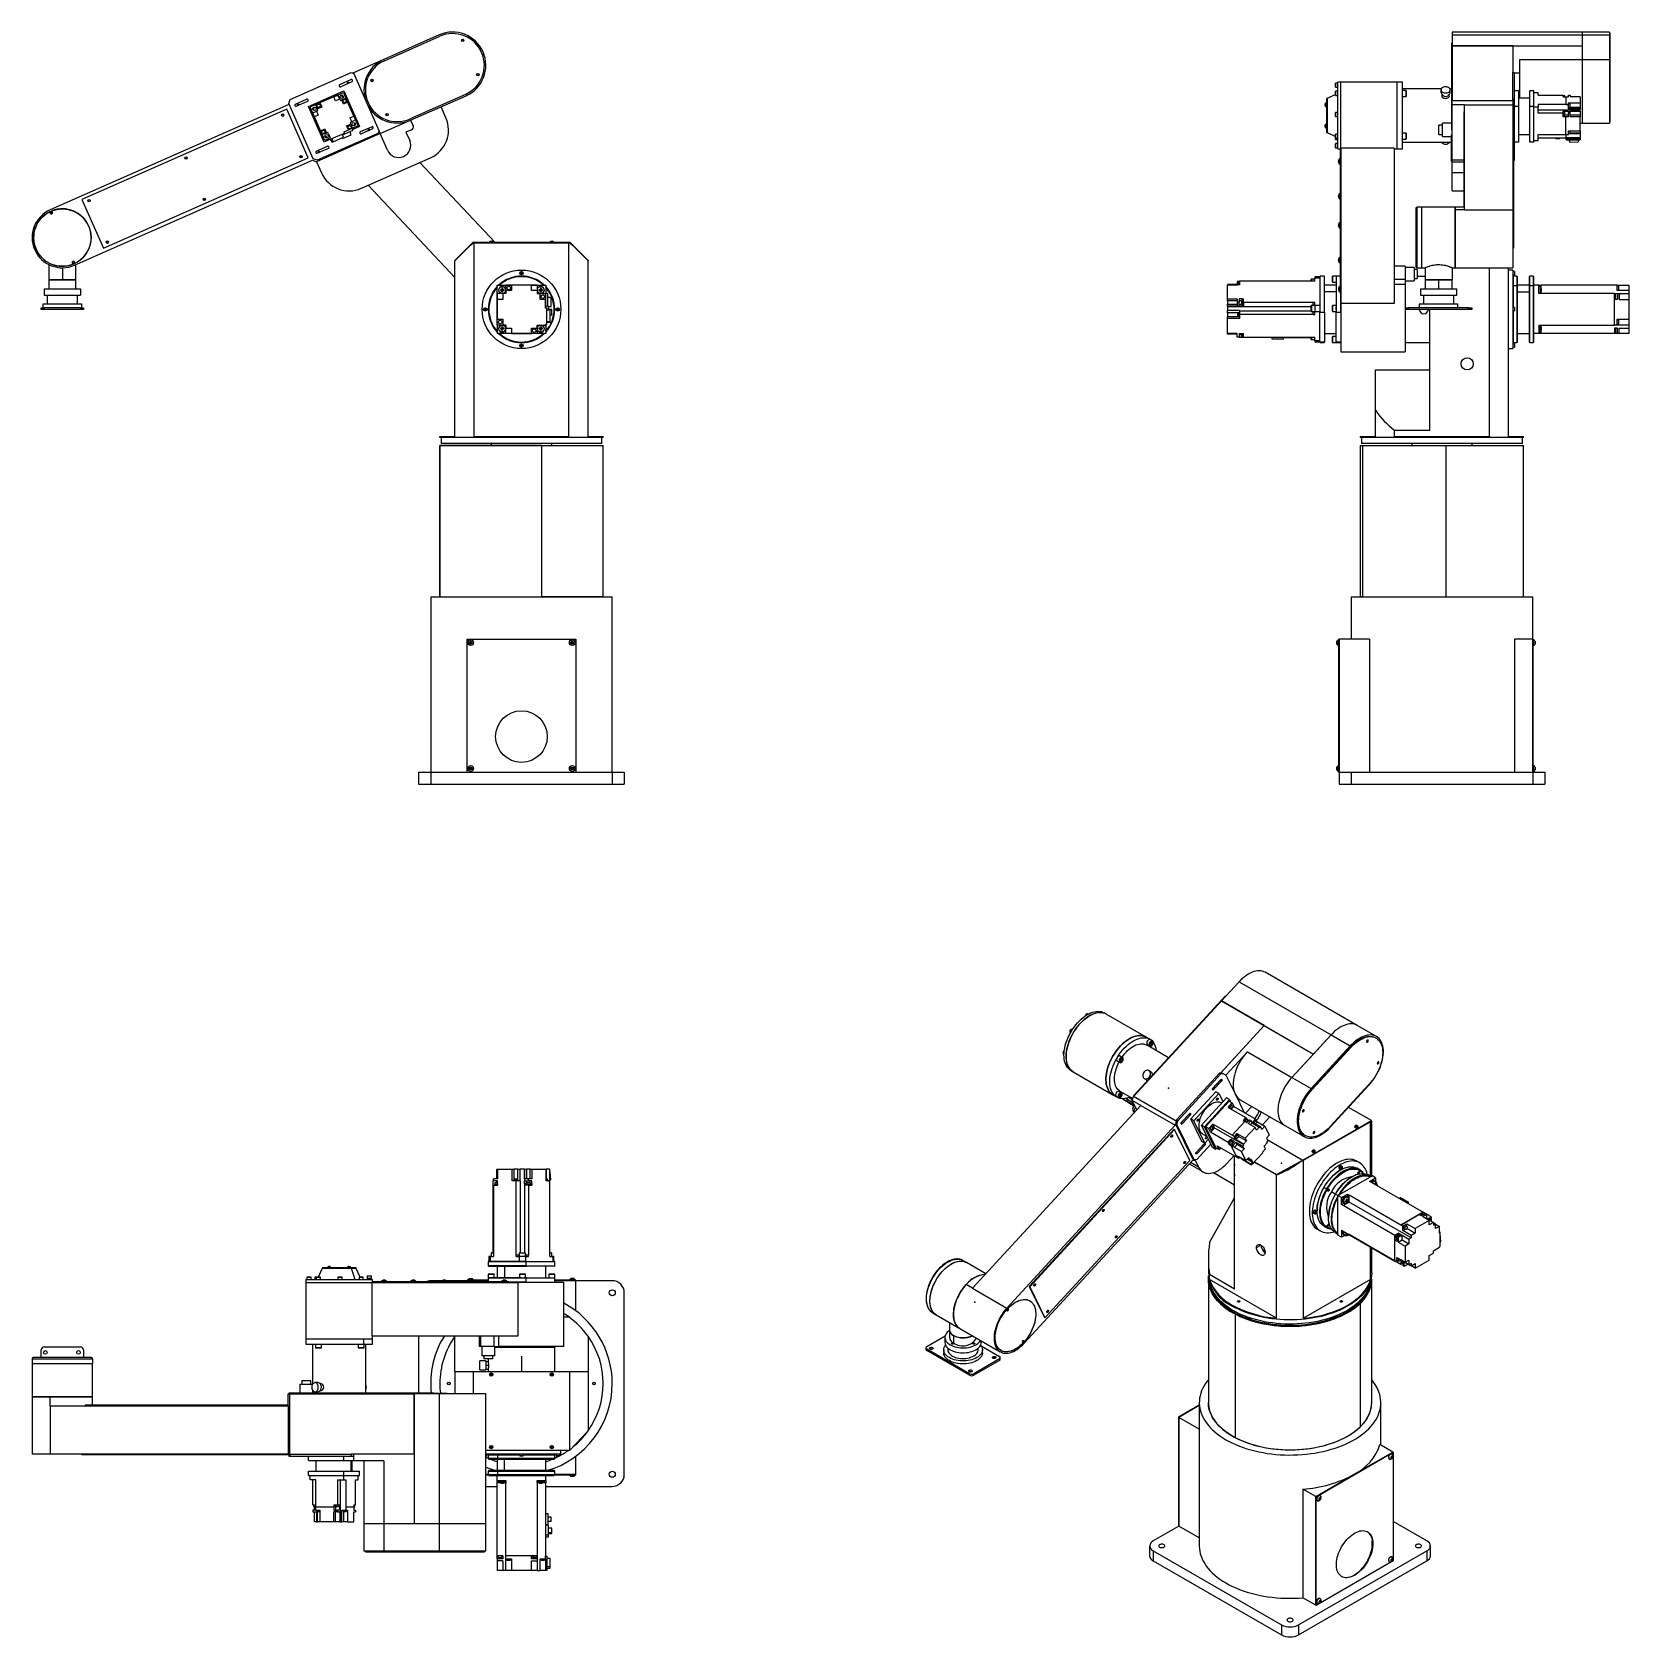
# Model space of a CAD drawing. Header units: millimetres. Extents: x 242 to 2881, y 167 to 2820.
import ezdxf

# ---------------------------------------------------------------- set-up
doc = ezdxf.new("R2010")
doc.units = ezdxf.units.MM

msp = doc.modelspace()

# ---------------------------------------------------------------- linework, layer by layer
at = {"color": 7, "linetype": 'Continuous', "lineweight": 25}
for p, q in [((914.5, 2815.4), (823, 2775)), ((824, 2772.7), (915.5, 2813.1)), ((2804.1, 2820.1), (2589.1, 2820.1)), ((2589.1, 2820.1), (2589.1, 2815.4)), ((2589.1, 2815.4), (2804.1, 2815.4)), ((2589.1, 2815.4), (2589.1, 2797.2)), ((2849.1, 2820.1), (2804.1, 2820.1)), ((2804.1, 2820.1), (2804.1, 2815.4)), ((2804.1, 2815.4), (2849.1, 2815.4)), ((2804.1, 2815.4), (2804.1, 2775)), ((2804.1, 2815.4), (2804.1, 2797.2)), ((2849.1, 2820.1), (2849.1, 2815.4)), ((2850.1, 2817.6), (2849.1, 2817.6)), ((2849.1, 2815.4), (2849.1, 2775)), ((2850.1, 2813.1), (2849.1, 2813.1)), ((2850.1, 2813.1), (2850.1, 2817.6)), ((2850.1, 2772.7), (2850.1, 2813.1)), ((952, 2805.7), (953.4, 2806.3)), ((2588.1, 2801.7), (2589.1, 2801.7)), ((2588.1, 2801.7), (2588.1, 2706.8)), ((2589.1, 2801.7), (2589.1, 2706.8)), ((2589.1, 2797.2), (2804.1, 2797.2)), ((2689.1, 2797.2), (2589.1, 2797.2)), ((2589.1, 2706.4), (2589.1, 2797.2)), ((2689.1, 2797.2), (2804.1, 2797.2)), ((2689.1, 2797.2), (2689.1, 2753.1)), ((2804.1, 2797.2), (2804.1, 2775)), ((823, 2775), (772.7, 2752.8)), ((2700.1, 2775), (2804.1, 2775)), ((2700.1, 2775), (2700.1, 2752.8)), ((2804.1, 2775), (2804.1, 2669.7)), ((2804.1, 2775), (2849.1, 2775)), ((2849.1, 2775), (2849.1, 2669.7)), ((2850.1, 2772.7), (2849.1, 2772.7)), ((2850.1, 2672.2), (2850.1, 2772.7)), ((668.4, 2708.7), (769, 2753.1)), ((750.4, 2733.4), (768.7, 2741.5)), ((770.3, 2737.8), (752, 2729.8)), ((765.5, 2736), (762.5, 2734.7)), ((769, 2753.1), (773.3, 2751.5)), ((772.7, 2752.8), (771.3, 2752.2)), ((772.7, 2752.8), (794.9, 2702.5)), ((801.9, 2739.5), (803.4, 2740.1)), ((977, 2749), (978.5, 2749.6)), ((2396.1, 2729.7), (2396.1, 2735.6)), ((2400.1, 2735.8), (2396.3, 2735.8)), ((2405.1, 2737.3), (2400.1, 2737.3)), ((2400.1, 2627.3), (2400.1, 2737.3)), ((2498.1, 2737.3), (2405.1, 2737.3)), ((2405.1, 2628.1), (2405.1, 2737.3)), ((2507.1, 2737.3), (2498.1, 2737.3)), ((2498.1, 2627.3), (2498.1, 2737.3)), ((2507.1, 2627.3), (2507.1, 2737.3)), ((2689.1, 2753.1), (2692.1, 2753.1)), ((2689.1, 2708.7), (2689.1, 2753.1)), ((2692.1, 2708.7), (2692.1, 2753.1)), ((2692.1, 2752.8), (2700.1, 2752.8)), ((2700.1, 2752.8), (2700.1, 2710.6)), ((665.8, 2702.1), (668.4, 2708.7)), ((677.2, 2701.1), (695.5, 2709.2)), ((698.7, 2697), (757.2, 2722.8)), ((740.5, 2713.2), (710.9, 2700.2)), ((713.9, 2728.8), (714.9, 2729.7)), ((715.2, 2729.4), (714.9, 2729.7)), ((740.2, 2713.1), (717.4, 2703)), ((746.7, 2715.9), (740.2, 2713.1)), ((743.2, 2706.2), (740.2, 2713.1)), ((740.5, 2713.2), (746.6, 2715.9)), ((740.5, 2713.2), (740.5, 2713.2)), ((750.1, 2709.3), (743.2, 2706.2)), ((746.6, 2715.9), (756.2, 2720.2)), ((746.6, 2715.9), (746.7, 2715.9)), ((746.7, 2715.9), (750.1, 2709.3)), ((750.1, 2709.3), (751.2, 2707.2)), ((751.2, 2707.2), (753.4, 2708)), ((753.4, 2708), (760.4, 2710.6)), ((756.4, 2701.1), (753.4, 2708)), ((756.2, 2720.2), (760.5, 2710.6)), ((757.2, 2722.8), (783.1, 2664.2)), ((760.4, 2710.6), (763.2, 2704.1)), ((760.4, 2710.6), (760.5, 2710.6)), ((773.5, 2681), (760.5, 2710.6)), ((957.9, 2717), (866.4, 2676.7)), ((867.4, 2674.4), (958.9, 2714.7)), ((2382.1, 2710.3), (2381.1, 2710.3)), ((2381.1, 2710.3), (2381.1, 2663.1)), ((2396.1, 2716.9), (2382.1, 2710.3)), ((2382.1, 2710.3), (2382.1, 2663.1)), ((2382.1, 2710.3), (2382.1, 2654.3)), ((2396.1, 2729), (2396.1, 2729.7)), ((2396.1, 2715.4), (2396.1, 2722)), ((2396.3, 2728.8), (2400.1, 2728.8)), ((2400.1, 2722.2), (2396.3, 2722.2)), ((2396.3, 2715.2), (2400.1, 2715.2)), ((2571, 2726.3), (2507.1, 2726.3)), ((2512.8, 2723.4), (2507.1, 2723.4)), ((2507.1, 2713.4), (2512.8, 2713.4)), ((2513.1, 2723.1), (2513.1, 2713.7)), ((2570.6, 2719.5), (2570.6, 2724.6)), ((2572.1, 2716.4), (2572.1, 2714.4)), ((2584.1, 2714.4), (2584.1, 2716.4)), ((2588.1, 2726.3), (2585.2, 2726.3)), ((2585.6, 2719.5), (2585.6, 2724.6)), ((2588.1, 2706.8), (2589.1, 2706.8)), ((2588.1, 2706.8), (2588.1, 2700.2)), ((2589.1, 2699.8), (2589.1, 2706.4)), ((2689.1, 2706.4), (2589.1, 2706.4)), ((2692.1, 2708.7), (2689.1, 2708.7)), ((2689.1, 2708.7), (2689.1, 2702.1)), ((2689.1, 2706.4), (2689.1, 2699.8)), ((2699.1, 2722.8), (2692.1, 2722.8)), ((2692.1, 2702.1), (2692.1, 2708.7)), ((2699.1, 2697), (2699.1, 2722.8)), ((2717.1, 2710.6), (2699.1, 2710.6)), ((2717.1, 2697), (2717.1, 2722.8)), ((2724.1, 2722.8), (2717.1, 2722.8)), ((2724.1, 2697), (2724.1, 2722.8)), ((2724.1, 2720.2), (2731.1, 2720.2)), ((2731.1, 2715.9), (2731.1, 2720.2)), ((2731.1, 2715.9), (2772.7, 2715.9)), ((2772.7, 2713.2), (2772.7, 2715.9)), ((2775.3, 2714.9), (2772.7, 2714.9)), ((2775.3, 2714.6), (2772.7, 2714.6)), ((2772.7, 2713.2), (2776.7, 2713.2)), ((2775.3, 2714.6), (2775.3, 2714.9)), ((2775.3, 2713.2), (2775.3, 2714.6)), ((2776.7, 2713.2), (2776.7, 2700.2)), ((2776.7, 2713.2), (2781.2, 2713.2)), ((2781.2, 2715.9), (2784.2, 2715.9)), ((2781.2, 2713.2), (2781.2, 2715.9)), ((2784.2, 2715.9), (2784.2, 2713.1)), ((2800.7, 2713.1), (2784.2, 2713.1)), ((2800.7, 2713.1), (2800.7, 2703)), ((664.9, 2699.8), (271.5, 2526.2)), ((662.5, 2692.7), (324, 2543.4)), ((698.1, 2612.2), (662.5, 2692.7)), ((665.8, 2702.1), (664.9, 2699.8)), ((706.2, 2610.6), (665.8, 2702.1)), ((697.1, 2705.5), (678.8, 2697.5)), ((683.1, 2699.6), (680.2, 2698.3)), ((724.5, 2638.4), (698.7, 2697)), ((710.9, 2700.2), (701.3, 2695.9)), ((705.6, 2686.3), (701.3, 2695.9)), ((705.6, 2686.4), (711.8, 2689.6)), ((708.3, 2680.2), (705.6, 2686.4)), ((705.6, 2686.3), (705.6, 2686.4)), ((708.3, 2680.2), (705.6, 2686.3)), ((714.7, 2683), (708.3, 2680.2)), ((718.5, 2657.1), (708.3, 2680.2)), ((721.3, 2650.6), (708.3, 2680.2)), ((708.3, 2680.2), (708.3, 2680.2)), ((710.9, 2700.1), (717.4, 2703)), ((710.9, 2700.1), (710.9, 2700.2)), ((713.5, 2693.1), (710.9, 2700.1)), ((711.8, 2689.6), (714.2, 2690.9)), ((711.8, 2689.6), (714.7, 2683)), ((720.4, 2696.1), (713.5, 2693.1)), ((714.2, 2690.9), (713.5, 2693.1)), ((717.4, 2703), (720.4, 2696.1)), ((763.2, 2704.1), (756.4, 2701.1)), ((763.2, 2704.1), (773.5, 2681)), ((767.1, 2678.2), (773.5, 2681)), ((773.5, 2681), (776.2, 2674.8)), ((773.5, 2681), (773.5, 2681)), ((773.5, 2681), (776.2, 2674.9)), ((794.9, 2702.5), (817.1, 2652.2)), ((826.9, 2682.8), (828.4, 2683.4)), ((925.8, 2678.3), (917.7, 2696.6)), ((2378.7, 2700.5), (2378.7, 2700.5)), ((2378.7, 2700.5), (2378.7, 2700.4)), ((2378.7, 2700.5), (2378.9, 2700.4)), ((2378.9, 2700.4), (2378.7, 2700.4)), ((2378.7, 2699.7), (2378.7, 2700)), ((2378.7, 2699.7), (2378.7, 2699.6)), ((2378.7, 2699.1), (2378.7, 2699.1)), ((2378.9, 2699.1), (2378.7, 2699.1)), ((2381.1, 2702.6), (2379.7, 2702.6)), ((2379.7, 2697), (2381.1, 2697)), ((2396.1, 2680.5), (2396.1, 2687.1)), ((2400.1, 2687.3), (2396.3, 2687.3)), ((2396.3, 2680.3), (2400.1, 2680.3)), ((2588.1, 2700.2), (2589.1, 2700.2)), ((2588.1, 2700.2), (2588.1, 2658.7)), ((2609.1, 2699.8), (2589.1, 2699.8)), ((2589.1, 2654.1), (2589.1, 2699.8)), ((2608.1, 2688.4), (2609.1, 2688.4)), ((2608.1, 2688.4), (2608.1, 2543.1)), ((2609.1, 2699.8), (2689.1, 2699.8)), ((2609.1, 2526.2), (2609.1, 2699.8)), ((2689.1, 2702.1), (2692.1, 2702.1)), ((2689.1, 2699.8), (2689.1, 2526.2)), ((2689.1, 2692.7), (2690.1, 2692.7)), ((2690.1, 2692.7), (2690.1, 2543.4)), ((2692.1, 2610.6), (2692.1, 2702.1)), ((2699.1, 2697), (2692.1, 2697)), ((2699.1, 2638.4), (2699.1, 2697)), ((2724.1, 2697), (2717.1, 2697)), ((2717.1, 2638.4), (2717.1, 2697)), ((2724.1, 2638.4), (2724.1, 2697)), ((2731.1, 2695.9), (2724.1, 2695.9)), ((2776.7, 2700.2), (2731.1, 2700.2)), ((2731.1, 2700.2), (2731.1, 2695.9)), ((2731.1, 2686.3), (2731.1, 2695.9)), ((2800.7, 2690.9), (2731.1, 2690.9)), ((2772.7, 2686.3), (2731.1, 2686.3)), ((2772.7, 2689.6), (2781.2, 2689.6)), ((2772.7, 2686.3), (2772.7, 2689.6)), ((2775.3, 2687.7), (2772.7, 2687.7)), ((2772.7, 2680.2), (2772.7, 2686.3)), ((2775.3, 2683.8), (2772.7, 2683.8)), ((2772.7, 2682.2), (2775.3, 2682.2)), ((2776.7, 2680.2), (2772.7, 2680.2)), ((2775.3, 2683.8), (2775.3, 2687.7)), ((2775.3, 2682.2), (2775.3, 2683.8)), ((2781.2, 2683), (2775.3, 2683)), ((2776.7, 2700.1), (2776.7, 2700.2)), ((2781.2, 2700.1), (2776.7, 2700.1)), ((2776.7, 2650.6), (2776.7, 2680.2)), ((2781.2, 2680.2), (2776.7, 2680.2)), ((2776.7, 2680.2), (2776.7, 2680.2)), ((2781.2, 2703), (2800.7, 2703)), ((2781.2, 2700.1), (2781.2, 2703)), ((2783.8, 2701), (2781.2, 2701)), ((2781.2, 2693.1), (2781.2, 2700.1)), ((2781.2, 2695.5), (2783.8, 2695.5)), ((2800.7, 2693.1), (2781.2, 2693.1)), ((2781.2, 2689.6), (2781.2, 2686.4)), ((2781.2, 2686.4), (2784.2, 2686.4)), ((2781.2, 2680.2), (2781.2, 2686.4)), ((2783.8, 2695.5), (2783.8, 2701)), ((2783.8, 2696.1), (2800.7, 2696.1)), ((2784.2, 2689.6), (2800.7, 2689.6)), ((2784.2, 2686.4), (2784.2, 2689.6)), ((2784.2, 2680.2), (2784.2, 2686.4)), ((2800.7, 2683), (2784.2, 2683)), ((2800.7, 2680.2), (2784.2, 2680.2)), ((2800.7, 2703), (2800.7, 2696.1)), ((2800.7, 2696.1), (2800.7, 2693.1)), ((2800.7, 2690.9), (2800.7, 2693.1)), ((2800.7, 2689.6), (2800.7, 2690.9)), ((2800.7, 2689.6), (2800.7, 2683)), ((2800.7, 2683), (2800.7, 2680.2)), ((2800.7, 2657.1), (2800.7, 2680.2)), ((718.5, 2657.1), (725.3, 2660.1)), ((721.4, 2650.7), (718.5, 2657.1)), ((728.4, 2653.2), (721.4, 2650.7)), ((725.3, 2660.1), (728.4, 2653.2)), ((730.6, 2654), (728.4, 2653.2)), ((731.6, 2651.9), (730.6, 2654)), ((732.1, 2641.8), (758.1, 2653.2)), ((754.8, 2650.2), (772.5, 2658)), ((757.3, 2655.1), (770.8, 2661)), ((757.3, 2655.1), (764.4, 2658.3)), ((758.1, 2653.2), (757.3, 2655.1)), ((761.4, 2665.1), (768.3, 2668.1)), ((764.4, 2658.3), (761.4, 2665.1)), ((770.8, 2661.1), (764.4, 2658.3)), ((768.9, 2650.5), (766.7, 2655.5)), ((767.1, 2678.2), (770, 2671.6)), ((770, 2671.6), (767.5, 2670.3)), ((767.5, 2670.3), (768.3, 2668.1)), ((768.3, 2668.1), (770.8, 2661.1)), ((776.2, 2674.8), (770, 2671.6)), ((771.1, 2661.2), (770.8, 2661)), ((770.8, 2661.1), (770.8, 2661)), ((780.4, 2665.3), (771.1, 2661.2)), ((772.5, 2658), (771.1, 2661.2)), ((783.1, 2664.2), (771.9, 2659.3)), ((774.5, 2666.3), (774.3, 2666.1)), ((776.2, 2674.9), (776.2, 2674.8)), ((776.2, 2674.9), (780.4, 2665.3)), ((784.7, 2655.7), (803, 2663.7)), ((804.6, 2660.1), (786.3, 2652)), ((796.8, 2656.9), (799.8, 2658.2)), ((815.1, 2656.8), (813.4, 2652.5)), ((817.1, 2652.2), (867.4, 2674.4)), ((868.9, 2658.6), (859.7, 2654.6)), ((859.7, 2654.6), (865.8, 2640.9)), ((867.4, 2674.4), (871.4, 2665.2)), ((2378.7, 2665.5), (2378.7, 2665.5)), ((2378.7, 2665.5), (2378.7, 2665.5)), ((2378.7, 2665.5), (2378.9, 2665.5)), ((2378.9, 2665.5), (2378.7, 2665.5)), ((2378.7, 2664.7), (2378.7, 2665)), ((2378.7, 2664.7), (2378.7, 2664.7)), ((2378.7, 2664.2), (2378.7, 2664.2)), ((2378.9, 2664.2), (2378.7, 2664.2)), ((2381.1, 2667.6), (2379.7, 2667.6)), ((2379.7, 2662), (2381.1, 2662)), ((2381.1, 2663.1), (2381.1, 2654.3)), ((2382.1, 2663.1), (2381.1, 2663.1)), ((2381.1, 2654.3), (2382.1, 2654.3)), ((2382.1, 2663.1), (2382.1, 2654.3)), ((2382.1, 2654.3), (2396.1, 2647.7)), ((2512.8, 2653.1), (2507.1, 2653.1)), ((2513.1, 2652.8), (2513.1, 2643.4)), ((2573.1, 2666), (2567.1, 2666)), ((2567.1, 2651), (2567.1, 2666)), ((2588.1, 2669.5), (2573.1, 2669.5)), ((2573.1, 2647.5), (2573.1, 2669.5)), ((2589.1, 2608.3), (2589.1, 2654.1)), ((2781.2, 2657.1), (2800.7, 2657.1)), ((2781.2, 2650.7), (2781.2, 2657.1)), ((2783.8, 2652.2), (2783.8, 2657.1)), ((2800.7, 2653.2), (2783.8, 2653.2)), ((2800.7, 2669.7), (2804.1, 2669.7)), ((2800.7, 2657.1), (2800.7, 2653.2)), ((2800.7, 2651.9), (2800.7, 2653.2)), ((2804.1, 2669.7), (2849.1, 2669.7)), ((2849.1, 2672.2), (2850.1, 2672.2)), ((711.5, 2623.4), (729.8, 2631.4)), ((817.1, 2652.2), (711.9, 2605.8)), ((813.4, 2652.5), (712.8, 2608.1)), ((731.4, 2627.8), (713.1, 2619.7)), ((721.4, 2650.7), (721.3, 2650.6)), ((725.5, 2641), (721.3, 2650.6)), ((732.1, 2641.8), (724.5, 2638.4)), ((731.3, 2643.6), (725.5, 2641)), ((734.6, 2645.1), (731.3, 2643.6)), ((731.3, 2643.6), (732.1, 2641.8)), ((731.6, 2651.9), (734.6, 2645.1)), ((737.3, 2638), (735.1, 2643.1)), ((737.1, 2643.9), (739.3, 2638.9)), ((737.3, 2638), (739.3, 2638.9)), ((739.3, 2638.9), (756.5, 2646.5)), ((756.5, 2646.5), (754.2, 2651.5)), ((754.5, 2645.6), (755, 2644.4)), ((755, 2644.4), (768.9, 2650.5)), ((829.2, 2624.7), (817.1, 2652.2)), ((2396.1, 2651.1), (2396.1, 2651.4)), ((2396.1, 2644.8), (2396.1, 2651.1)), ((2396.1, 2642.6), (2396.1, 2644.8)), ((2396.1, 2635.4), (2396.1, 2635.6)), ((2396.1, 2629), (2396.1, 2635.4)), ((2400.1, 2651.6), (2396.3, 2651.6)), ((2396.3, 2644.6), (2400.1, 2644.6)), ((2396.3, 2642.4), (2400.1, 2642.4)), ((2400.1, 2635.8), (2396.3, 2635.8)), ((2396.3, 2628.8), (2400.1, 2628.8)), ((2400.1, 2627.3), (2405.1, 2627.3)), ((2404.1, 2627.3), (2404.1, 2606.6)), ((2493.1, 2628.1), (2405.1, 2628.1)), ((2405.1, 2628.1), (2405.1, 2371.3)), ((2493.1, 2628.1), (2493.1, 2371.3)), ((2493.1, 2627.3), (2498.1, 2627.3)), ((2498.1, 2627.3), (2507.1, 2627.3)), ((2507.1, 2643.1), (2512.8, 2643.1)), ((2507.1, 2638.3), (2588.1, 2638.3)), ((2567.1, 2651), (2573.1, 2651)), ((2573.1, 2647.5), (2588.1, 2647.5)), ((2588.1, 2608.7), (2588.1, 2650.3)), ((2699.1, 2638.4), (2692.1, 2638.4)), ((2699.1, 2650.6), (2717.1, 2650.6)), ((2724.1, 2638.4), (2717.1, 2638.4)), ((2724.1, 2641), (2731.1, 2641)), ((2731.1, 2650.6), (2776.7, 2650.6)), ((2731.1, 2641), (2731.1, 2650.6)), ((2731.1, 2645.3), (2776.7, 2645.3)), ((2759.7, 2644.4), (2759.7, 2645.3)), ((2759.7, 2644.4), (2767.1, 2644.4)), ((2767.1, 2645.3), (2767.1, 2644.4)), ((2776.7, 2650.7), (2781.2, 2650.7)), ((2776.7, 2650.6), (2776.7, 2645.1)), ((2777.2, 2645.1), (2776.7, 2645.1)), ((2777.2, 2643.6), (2777.2, 2645.1)), ((2800.7, 2645.1), (2777.2, 2645.1)), ((2777.2, 2641.8), (2777.2, 2643.6)), ((2777.2, 2643.6), (2800.7, 2643.6)), ((2777.2, 2641.8), (2800.7, 2641.8)), ((2781.2, 2652.2), (2783.8, 2652.2)), ((2800.7, 2651.9), (2781.2, 2651.9)), ((2782, 2641.8), (2783.5, 2638)), ((2783.5, 2638), (2783.5, 2641.8)), ((2783.5, 2638), (2797.3, 2638.9)), ((2797.3, 2641.8), (2797.3, 2638.9)), ((2800.7, 2651.9), (2800.7, 2645.1)), ((2800.7, 2645.1), (2800.7, 2643.6)), ((2800.7, 2643.6), (2800.7, 2641.8)), ((311.9, 2434.7), (705.3, 2608.3)), ((359.6, 2462.9), (698.1, 2612.2)), ((705.3, 2608.3), (711.9, 2605.8)), ((712.8, 2608.1), (706.2, 2610.6)), ((711.9, 2605.8), (719.9, 2587.5)), ((714.5, 2620.6), (717.4, 2621.9)), ((785.9, 2561.9), (900.2, 2612.4)), ((882.6, 2604.6), (1006.6, 2472.8)), ((2401.1, 2607.4), (2401.1, 2607.4)), ((2401.1, 2607.4), (2401.1, 2607.4)), ((2401.1, 2606.2), (2401.1, 2606.7)), ((2401.1, 2606.2), (2401.1, 2606.1)), ((2401.1, 2605.4), (2401.1, 2605.4)), ((2404.1, 2610.4), (2402.6, 2610.4)), ((2402.6, 2602.4), (2404.1, 2602.4)), ((2404.1, 2606.6), (2405.1, 2606.6)), ((2404.1, 2606.6), (2404.1, 2388.1)), ((2589.1, 2608.7), (2588.1, 2608.7)), ((2588.1, 2606.2), (2588.1, 2608.7)), ((2589.1, 2606.2), (2588.1, 2606.2)), ((2608.1, 2608.3), (2589.1, 2608.3)), ((2589.1, 2605.8), (2589.1, 2608.3)), ((2589.1, 2605.8), (2608.1, 2605.8)), ((2589.1, 2587.5), (2589.1, 2605.8)), ((2692.1, 2610.6), (2690.1, 2610.6)), ((2690.1, 2608.1), (2692.1, 2608.1)), ((2692.1, 2608.1), (2692.1, 2610.6)), ((2589.1, 2557.6), (2589.1, 2587.5)), ((797.3, 2566.9), (940.6, 2414.5)), ((2401.1, 2549.7), (2401.1, 2549.7)), ((2401.1, 2549.7), (2401.1, 2549.7)), ((2401.1, 2548.5), (2401.1, 2549)), ((2401.1, 2548.5), (2401.1, 2548.5)), ((2401.1, 2547.7), (2401.1, 2547.8)), ((2404.1, 2552.7), (2402.6, 2552.7)), ((2589.1, 2557.6), (2608.1, 2557.6)), ((270.7, 2523.1), (271.7, 2520.8)), ((275.3, 2522.5), (274.4, 2524.7)), ((324, 2543.4), (359.6, 2462.9)), ((2402.6, 2544.7), (2404.1, 2544.7)), ((2529.1, 2528.5), (2529.1, 2432.5)), ((2539.1, 2530.5), (2531.1, 2530.5)), ((2594.1, 2530.5), (2539.1, 2530.5)), ((2539.1, 2430.5), (2539.1, 2530.5)), ((2609.1, 2530.5), (2594.1, 2530.5)), ((2594.1, 2530.5), (2594.1, 2430.5)), ((2594.1, 2526.2), (2594.1, 2530.5)), ((2594.1, 2430.5), (2594.1, 2526.2)), ((2609.1, 2526.2), (2594.1, 2526.2)), ((2608.1, 2543.1), (2609.1, 2543.1)), ((2608.1, 2543.1), (2608.1, 2530.5)), ((2609.1, 2526.2), (2689.1, 2526.2)), ((2689.1, 2543.4), (2690.1, 2543.4)), ((2689.1, 2526.2), (2689.1, 2430.5)), ((2690.1, 2543.4), (2690.1, 2462.9)), ((2401.1, 2501.8), (2401.1, 2501.8)), ((2401.1, 2501.8), (2401.1, 2501.7)), ((2401.1, 2500.6), (2401.1, 2501.1)), ((2401.1, 2500.6), (2401.1, 2500.5)), ((2401.1, 2499.8), (2401.1, 2499.8)), ((2404.1, 2504.8), (2402.6, 2504.8)), ((2402.6, 2496.8), (2404.1, 2496.8)), ((940.6, 2442.8), (970.6, 2472.8)), ((966.4, 2467.6), (940.6, 2441.8)), ((966.4, 2467.6), (970.6, 2471.8)), ((970.6, 2472.8), (1130.6, 2472.8)), ((970.6, 2472.8), (970.6, 2471.8)), ((970.6, 2471.8), (1130.6, 2471.8)), ((972.3, 2151.8), (972.3, 2471.8)), ((972.3, 2471.8), (1128.9, 2471.8)), ((997.7, 2473.2), (997.7, 2472.8)), ((997.7, 2473.2), (1003.4, 2473.2)), ((999.2, 2474.5), (1002, 2474.5)), ((1003.4, 2472.8), (1003.4, 2473.2)), ((1097.7, 2473.2), (1097.7, 2472.8)), ((1097.7, 2473.2), (1103.4, 2473.2)), ((1099.2, 2474.5), (1102, 2474.5)), ((1103.4, 2472.8), (1103.4, 2473.2)), ((1128.9, 2151.8), (1128.9, 2471.8)), ((1130.6, 2471.8), (1130.6, 2472.8)), ((1130.6, 2472.8), (1160.6, 2442.8)), ((1130.6, 2471.8), (1134.8, 2467.6)), ((1160.6, 2441.8), (1134.8, 2467.6)), ((940.6, 2442.8), (940.6, 2441.8)), ((940.6, 2151.8), (940.6, 2441.8)), ((1160.6, 2442.8), (1160.6, 2441.8)), ((1160.6, 2151.8), (1160.6, 2441.8)), ((2401.1, 2444.1), (2401.1, 2444.1)), ((2401.1, 2444.1), (2401.1, 2444.1)), ((2401.1, 2442.9), (2401.1, 2443.4)), ((2401.1, 2442.9), (2401.1, 2442.8)), ((2401.1, 2442.1), (2401.1, 2442.1)), ((2404.1, 2447.1), (2402.6, 2447.1)), ((2689.1, 2462.9), (2690.1, 2462.9)), ((269.2, 2435.8), (269.2, 2410.5)), ((291.7, 2430.5), (291.7, 2410.5)), ((308, 2438.5), (309, 2436.2)), ((312.7, 2437.9), (311.7, 2440.1)), ((314.2, 2410.5), (314.2, 2435.8)), ((1049.1, 2421.8), (1049.9, 2423.1)), ((1049.1, 2421.8), (1049.9, 2420.5)), ((1051.3, 2423.1), (1049.9, 2423.1)), ((1049.9, 2420.5), (1051.3, 2420.5)), ((1051.3, 2423.1), (1052.1, 2421.8)), ((1052.1, 2421.8), (1051.3, 2420.5)), ((2370.1, 2415.5), (2362.1, 2415.5)), ((2362.1, 2415.5), (2362.1, 2413.6)), ((2370.6, 2416.8), (2370.1, 2416.3)), ((2370.1, 2416.3), (2370.1, 2356.7)), ((2377.6, 2416.8), (2370.6, 2416.8)), ((2370.6, 2357.3), (2370.6, 2416.8)), ((2378.1, 2416.3), (2377.6, 2416.8)), ((2377.6, 2416.8), (2377.6, 2357.3)), ((2378.1, 2356.7), (2378.1, 2416.3)), ((2391.1, 2408.6), (2391.1, 2416.5)), ((2397.1, 2416.8), (2391.4, 2416.8)), ((2397.6, 2416.8), (2397.1, 2416.3)), ((2397.1, 2416.3), (2397.1, 2416.8)), ((2397.1, 2416.3), (2397.1, 2365.8)), ((2404.1, 2416.8), (2397.6, 2416.8)), ((2397.6, 2357.3), (2397.6, 2416.8)), ((2402.6, 2439.1), (2404.1, 2439.1)), ((2511.1, 2433.1), (2493.1, 2433.1)), ((2511.1, 2433.1), (2511.1, 2411.2)), ((2526.1, 2431.1), (2511.1, 2431.1)), ((2526.1, 2431.1), (2526.1, 2409.1)), ((2531.1, 2427.6), (2526.1, 2427.6)), ((2531.1, 2430.5), (2539.1, 2430.5)), ((2531.1, 2427.6), (2531.1, 2412.6)), ((2531.1, 2416.8), (2544.1, 2416.8)), ((2539.1, 2430.5), (2544.1, 2430.5)), ((2544.1, 2430.5), (2544.1, 2410.5)), ((2589.1, 2430.5), (2594.1, 2430.5)), ((2589.1, 2430.5), (2589.1, 2410.5)), ((2594.1, 2430.5), (2689.1, 2430.5)), ((2650.4, 2151.8), (2650.4, 2430.5)), ((2682.1, 2151.8), (2682.1, 2430.5)), ((2689.1, 2426.8), (2682.1, 2426.8)), ((2689.1, 2426.8), (2689.1, 2296.8)), ((2691.8, 2424.6), (2689.1, 2424.6)), ((2689.1, 2419.1), (2691.8, 2419.1)), ((2690.1, 2416.8), (2689.1, 2415.8)), ((2696.1, 2416.8), (2690.1, 2416.8)), ((2690.1, 2400.7), (2690.1, 2416.8)), ((2692.1, 2424.3), (2691.8, 2424.6)), ((2691.8, 2424.6), (2691.8, 2419.1)), ((2691.8, 2419.1), (2692.1, 2419.4)), ((2692.1, 2424.3), (2692.1, 2419.4)), ((2697.1, 2415.8), (2696.1, 2416.8)), ((2696.1, 2416.8), (2696.1, 2400.7)), ((2697.1, 2307.8), (2697.1, 2415.8)), ((2717.1, 2416.8), (2716.1, 2415.8)), ((2716.1, 2415.8), (2716.1, 2307.8)), ((2723.1, 2416.8), (2717.1, 2416.8)), ((2717.1, 2400.7), (2717.1, 2416.8)), ((2724.1, 2415.8), (2723.1, 2416.8)), ((2723.1, 2416.8), (2723.1, 2400.7)), ((2724.1, 2401.8), (2724.1, 2415.8)), ((261.7, 2395.5), (261.7, 2385.5)), ((261.7, 2395.5), (321.7, 2395.5)), ((269.2, 2410.5), (269.2, 2395.5)), ((269.2, 2410.5), (314.2, 2410.5)), ((291.7, 2410.5), (269.2, 2410.5)), ((314.2, 2410.5), (291.7, 2410.5)), ((314.2, 2395.5), (314.2, 2410.5)), ((321.7, 2395.5), (321.7, 2385.5)), ((1010.6, 2401.8), (1024.6, 2401.8)), ((1010.6, 2387.8), (1010.6, 2401.8)), ((1010.6, 2387.8), (1010.6, 2378.2)), ((1019.6, 2387.8), (1010.6, 2387.8)), ((1010.6, 2335.9), (1010.6, 2387.8)), ((1010.6, 2387.8), (1010.6, 2387.8)), ((1015.7, 2394.2), (1018.5, 2393.9)), ((1015.7, 2393.1), (1018.5, 2393.3)), ((1018.2, 2396.7), (1018.5, 2393.9)), ((1018.5, 2393.9), (1018.2, 2394.2)), ((1018.2, 2393.1), (1018.5, 2393.3)), ((1018.2, 2390.6), (1018.5, 2393.3)), ((1018.5, 2393.9), (1018.5, 2393.3)), ((1018.5, 2393.9), (1019.1, 2393.9)), ((1019.1, 2393.3), (1018.5, 2393.3)), ((1019.3, 2396.7), (1019.1, 2393.9)), ((1021.8, 2394.2), (1019.1, 2393.9)), ((1019.3, 2394.2), (1019.1, 2393.9)), ((1019.1, 2393.3), (1019.1, 2393.9)), ((1019.1, 2393.3), (1019.3, 2393.1)), ((1021.8, 2393.1), (1019.1, 2393.3)), ((1019.3, 2390.6), (1019.1, 2393.3)), ((1019.6, 2387.8), (1019.6, 2378.2)), ((1024.6, 2387.8), (1019.6, 2387.8)), ((1024.6, 2401.8), (1034.2, 2401.8)), ((1024.6, 2392.8), (1024.6, 2401.8)), ((1076.5, 2401.8), (1024.6, 2401.8)), ((1024.6, 2401.8), (1024.6, 2401.8)), ((1024.6, 2392.8), (1024.6, 2387.8)), ((1034.2, 2392.8), (1024.6, 2392.8)), ((1034.2, 2401.8), (1034.2, 2392.8)), ((1066.9, 2401.8), (1034.2, 2401.8)), ((1066.9, 2392.8), (1066.9, 2401.8)), ((1066.9, 2401.8), (1076.5, 2401.8)), ((1076.5, 2392.8), (1066.9, 2392.8)), ((1076.5, 2401.8), (1076.5, 2392.8)), ((1076.5, 2401.8), (1076.5, 2401.8)), ((1076.5, 2401.8), (1090.6, 2401.8)), ((1076.5, 2392.8), (1076.5, 2387.8)), ((1076.5, 2387.8), (1081.5, 2387.8)), ((1079.4, 2394.2), (1082.1, 2393.9)), ((1079.4, 2393.1), (1082.1, 2393.3)), ((1081.5, 2378.2), (1081.5, 2387.8)), ((1081.5, 2387.8), (1090.5, 2387.8)), ((1082.1, 2393.9), (1081.8, 2394.2)), ((1081.8, 2393.1), (1082.1, 2393.3)), ((1081.9, 2396.7), (1082.1, 2393.9)), ((1081.9, 2390.6), (1082.1, 2393.3)), ((1082.1, 2393.9), (1082.1, 2393.3)), ((1082.1, 2393.9), (1082.7, 2393.9)), ((1082.7, 2393.3), (1082.1, 2393.3)), ((1082.9, 2396.7), (1082.7, 2393.9)), ((1085.5, 2394.2), (1082.7, 2393.9)), ((1083, 2394.2), (1082.7, 2393.9)), ((1082.7, 2393.3), (1082.7, 2393.9)), ((1082.9, 2390.6), (1082.7, 2393.3)), ((1082.7, 2393.3), (1083, 2393.1)), ((1085.5, 2393.1), (1082.7, 2393.3)), ((1090.5, 2387.8), (1090.5, 2378.2)), ((1090.6, 2387.8), (1090.5, 2387.8)), ((1090.6, 2401.8), (1090.6, 2387.8)), ((1090.6, 2364), (1090.6, 2387.8)), ((1090.6, 2387.8), (1090.6, 2387.8)), ((1094, 2387.8), (1090.6, 2387.8)), ((1094, 2367.3), (1094, 2387.8)), ((2233.8, 2402.6), (2217.8, 2402.6)), ((2217.8, 2402.6), (2217.8, 2402.5)), ((2234.1, 2402.5), (2217.8, 2402.5)), ((2217.8, 2402.4), (2217.8, 2402.5)), ((2237.3, 2402.4), (2217.8, 2402.4)), ((2217.8, 2379.2), (2217.8, 2402.4)), ((2233.8, 2407.9), (2233.8, 2402.6)), ((2236.8, 2407.9), (2233.8, 2407.9)), ((2236.1, 2405), (2234.1, 2405)), ((2234.1, 2405), (2234.1, 2402.4)), ((2236.8, 2405.2), (2236.1, 2405.2)), ((2236.1, 2405.2), (2236.1, 2402.4)), ((2236.8, 2405.2), (2236.8, 2407.9)), ((2237.3, 2405.2), (2236.8, 2405.2)), ((2236.8, 2405.2), (2236.8, 2402.4)), ((2237.3, 2408.5), (2237.3, 2402.4)), ((2359.1, 2408.5), (2237.3, 2408.5)), ((2356.1, 2408.5), (2356.1, 2411.5)), ((2362.1, 2411.8), (2356.4, 2411.8)), ((2359.1, 2408.5), (2359.1, 2408.5)), ((2362.1, 2408.5), (2359.1, 2408.5)), ((2362.1, 2408.5), (2362.1, 2413.6)), ((2370.1, 2413.6), (2362.1, 2413.6)), ((2397.1, 2401.8), (2378.1, 2401.8)), ((2397.1, 2390.9), (2378.1, 2390.9)), ((2391.1, 2407.1), (2391.1, 2408.6)), ((2391.4, 2406.8), (2397.1, 2406.8)), ((2401.1, 2396.1), (2401.1, 2396.2)), ((2401.1, 2396.1), (2401.1, 2396.1)), ((2401.1, 2394.9), (2401.1, 2395.4)), ((2401.1, 2394.9), (2401.1, 2394.9)), ((2401.1, 2394.1), (2401.1, 2394.2)), ((2404.1, 2399.2), (2402.6, 2399.2)), ((2402.6, 2391.2), (2404.1, 2391.2)), ((2404.1, 2388.1), (2405.1, 2388.1)), ((2404.6, 2388.1), (2404.6, 2357.3)), ((2511.1, 2411.2), (2493.1, 2411.2)), ((2511.1, 2403), (2493.1, 2403)), ((2511.1, 2411.2), (2511.1, 2403)), ((2511.1, 2409.1), (2526.1, 2409.1)), ((2511.1, 2403), (2511.1, 2291.8)), ((2512.1, 2395.8), (2511.1, 2395.8)), ((2512.1, 2364.5), (2512.1, 2409.1)), ((2526.1, 2412.6), (2531.1, 2412.6)), ((2536.6, 2395.5), (2536.6, 2385.5)), ((2536.6, 2395.5), (2596.6, 2395.5)), ((2544.1, 2410.5), (2544.1, 2395.5)), ((2544.1, 2410.5), (2566.6, 2410.5)), ((2589.1, 2410.5), (2544.1, 2410.5)), ((2566.6, 2410.5), (2566.6, 2395.5)), ((2566.6, 2410.5), (2589.1, 2410.5)), ((2589.1, 2395.5), (2589.1, 2410.5)), ((2596.6, 2385.5), (2596.6, 2395.5)), ((2690.1, 2364.6), (2690.1, 2400.7)), ((2696.1, 2400.7), (2690.1, 2400.7)), ((2696.1, 2400.7), (2696.1, 2306.8)), ((2716.1, 2401.8), (2697.1, 2401.8)), ((2716.1, 2390.1), (2697.1, 2390.1)), ((2717.1, 2306.8), (2717.1, 2400.7)), ((2723.1, 2400.7), (2717.1, 2400.7)), ((2723.1, 2400.7), (2723.1, 2306.8)), ((2724.1, 2398.1), (2724.1, 2401.8)), ((2732.1, 2401.8), (2724.1, 2401.8)), ((2724.1, 2325.5), (2724.1, 2398.1)), ((2732.1, 2387.8), (2732.1, 2401.8)), ((2732.1, 2401.8), (2736.1, 2401.8)), ((2734.3, 2399.6), (2732.1, 2399.6)), ((2736.1, 2387.8), (2732.1, 2387.8)), ((2857.1, 2401.8), (2736.1, 2401.8)), ((2736.1, 2397), (2736.1, 2401.8)), ((2736.1, 2387.8), (2736.1, 2390.2)), ((2857.1, 2387.8), (2736.1, 2387.8)), ((2736.2, 2396.7), (2736.2, 2396.7)), ((2736.7, 2394.2), (2736.2, 2394.2)), ((2736.2, 2393.1), (2736.7, 2393.1)), ((2736.2, 2390.6), (2736.2, 2390.6)), ((2857.1, 2401.8), (2857.1, 2401.8)), ((2861.6, 2401.8), (2857.1, 2401.8)), ((2857.1, 2335.9), (2857.1, 2387.8)), ((2857.1, 2387.8), (2862.1, 2387.8)), ((2861.6, 2392.8), (2861.6, 2401.8)), ((2861.6, 2401.8), (2881.1, 2401.8)), ((2864.2, 2400.1), (2861.6, 2400.1)), ((2861.6, 2394.1), (2864.2, 2394.1)), ((2881.1, 2392.8), (2861.6, 2392.8)), ((2862.1, 2387.8), (2862.1, 2378.2)), ((2862.1, 2387.8), (2865.1, 2387.8)), ((2864.2, 2394.1), (2864.2, 2400.1)), ((2865.1, 2387.8), (2865.1, 2378.2)), ((2865.1, 2387.8), (2881.1, 2387.8)), ((2881.1, 2401.8), (2881.1, 2392.8)), ((2881.1, 2392.8), (2881.1, 2387.8)), ((2881.1, 2387.8), (2881.1, 2378.2)), ((256.7, 2361.5), (256.7, 2364.5)), ((256.7, 2364.5), (261.7, 2364.5)), ((261.7, 2361.5), (256.7, 2361.5)), ((259.7, 2370.5), (259.7, 2364.5)), ((323.7, 2370.5), (259.7, 2370.5)), ((261.7, 2385.5), (321.7, 2385.5)), ((261.7, 2364.5), (261.7, 2361.5)), ((321.7, 2364.5), (261.7, 2364.5)), ((321.7, 2361.5), (261.7, 2361.5)), ((266.7, 2385.5), (266.7, 2370.5)), ((316.7, 2370.5), (316.7, 2385.5)), ((321.7, 2361.5), (321.7, 2364.5)), ((321.7, 2364.5), (326.7, 2364.5)), ((326.7, 2361.5), (321.7, 2361.5)), ((323.7, 2364.5), (323.7, 2370.5)), ((326.7, 2364.5), (326.7, 2361.5)), ((989.1, 2361.8), (989.9, 2363.1)), ((989.1, 2361.8), (989.9, 2360.5)), ((991.3, 2363.1), (989.9, 2363.1)), ((991.3, 2363.1), (992.1, 2361.8)), ((992.1, 2361.8), (991.3, 2360.5)), ((1010.6, 2378.2), (1010.6, 2345.5)), ((1019.6, 2378.2), (1010.6, 2378.2)), ((1090.5, 2378.2), (1081.5, 2378.2)), ((1090.5, 2364), (1090.5, 2378.2)), ((1092.6, 2364), (1090.5, 2364)), ((1095.2, 2367.3), (1090.6, 2367.3)), ((1092.6, 2336.6), (1092.6, 2364)), ((1099.4, 2381.4), (1094, 2381.4)), ((1095.2, 2360.6), (1095.2, 2367.3)), ((1095.2, 2366.3), (1099.4, 2366.3)), ((1100.7, 2361.6), (1095.2, 2361.6)), ((1099.4, 2366.3), (1099.4, 2381.4)), ((1100.7, 2352.9), (1100.7, 2361.6)), ((1109.1, 2361.8), (1109.9, 2363.1)), ((1109.1, 2361.8), (1109.9, 2360.5)), ((1111.3, 2363.1), (1109.9, 2363.1)), ((1111.3, 2363.1), (1112.1, 2361.8)), ((1112.1, 2361.8), (1111.3, 2360.5)), ((2217.8, 2379.2), (2233.8, 2379.2)), ((2217.8, 2376), (2217.8, 2379.2)), ((2233.8, 2376), (2217.8, 2376)), ((2217.8, 2376), (2217.8, 2370.3)), ((2217.8, 2370.3), (2233.8, 2370.3)), ((2217.8, 2366.8), (2217.8, 2370.3)), ((2233.8, 2366.8), (2217.8, 2366.8)), ((2217.8, 2366.8), (2217.8, 2366.7)), ((2217.8, 2366.7), (2217.8, 2359.7)), ((2233.8, 2379.2), (2233.8, 2373.4)), ((2236.8, 2373.4), (2233.8, 2373.4)), ((2233.8, 2373.4), (2233.8, 2366.8)), ((2241.8, 2379.2), (2236.8, 2379.2)), ((2236.8, 2379.2), (2236.8, 2373.4)), ((2236.8, 2366.8), (2236.8, 2373.4)), ((2241.8, 2366.8), (2236.8, 2366.8)), ((2243.1, 2377), (2240.5, 2377)), ((2240.5, 2377), (2240.5, 2370)), ((2240.5, 2370), (2243.1, 2370)), ((2241.8, 2379.2), (2244.1, 2379.2)), ((2241.8, 2379.2), (2241.8, 2379.2)), ((2241.8, 2379.2), (2241.8, 2377)), ((2241.8, 2370), (2241.8, 2366.8)), ((2241.8, 2366.8), (2241.8, 2366.8)), ((2241.8, 2366.8), (2244.1, 2366.8)), ((2244.1, 2377.3), (2243.1, 2377.3)), ((2243.1, 2377.3), (2243.1, 2369.7)), ((2243.1, 2369.7), (2244.1, 2369.7)), ((2244.1, 2376.9), (2244.1, 2379.2)), ((2244.1, 2375.2), (2244.1, 2376.9)), ((2244.1, 2373.4), (2244.1, 2375.2)), ((2244.1, 2373.4), (2359.1, 2373.4)), ((2244.1, 2373.4), (2244.1, 2366.8)), ((2356.1, 2360), (2356.1, 2367.9)), ((2362.1, 2368.2), (2356.4, 2368.2)), ((2359.1, 2373.4), (2362.1, 2373.4)), ((2359.1, 2373.4), (2359.1, 2373.4)), ((2359.1, 2368.2), (2359.1, 2373.4)), ((2359.1, 2369.3), (2362.1, 2369.3)), ((2362.1, 2368.3), (2362.1, 2373.4)), ((2370.1, 2368.3), (2362.1, 2368.3)), ((2362.1, 2368.3), (2362.1, 2358.4)), ((2391.1, 2360.1), (2391.1, 2368)), ((2397.1, 2368.3), (2391.4, 2368.3)), ((2397.1, 2361.2), (2397.1, 2365.8)), ((2397.1, 2361.2), (2397.1, 2356.7)), ((2493.1, 2371.3), (2405.1, 2371.3)), ((2405.1, 2371.3), (2405.1, 2291.8)), ((2511.6, 2361.5), (2511.6, 2364.5)), ((2511.6, 2364.5), (2516.6, 2364.5)), ((2516.6, 2361.5), (2511.6, 2361.5)), ((2512.1, 2306.8), (2512.1, 2361.5)), ((2516.6, 2364.5), (2516.6, 2361.5)), ((2616.6, 2364.5), (2516.6, 2364.5)), ((2616.6, 2361.5), (2516.6, 2361.5)), ((2534.6, 2370.5), (2534.6, 2364.5)), ((2598.6, 2370.5), (2534.6, 2370.5)), ((2536.6, 2385.5), (2596.6, 2385.5)), ((2541.6, 2385.5), (2541.6, 2370.5)), ((2552.1, 2161.8), (2552.1, 2361.5)), ((2591.6, 2370.5), (2591.6, 2385.5)), ((2598.6, 2364.5), (2598.6, 2370.5)), ((2616.6, 2361.5), (2616.6, 2364.5)), ((2616.6, 2364.5), (2621.6, 2364.5)), ((2621.6, 2361.5), (2616.6, 2361.5)), ((2621.6, 2364.5), (2621.6, 2361.5)), ((2691.8, 2364.6), (2689.1, 2364.6)), ((2692.1, 2364.3), (2691.8, 2364.6)), ((2691.8, 2364.6), (2691.8, 2359.1)), ((2692.1, 2364.3), (2692.1, 2359.4)), ((2859.7, 2385.8), (2857.1, 2385.8)), ((2859.7, 2382.8), (2857.1, 2382.8)), ((2857.1, 2379.8), (2859.7, 2379.8)), ((2862.1, 2378.2), (2857.1, 2378.2)), ((2859.7, 2382.8), (2859.7, 2385.8)), ((2859.7, 2379.8), (2859.7, 2382.8)), ((2865.1, 2378.2), (2881.1, 2378.2)), ((2881.1, 2378.2), (2881.1, 2345.5)), ((989.9, 2360.5), (991.3, 2360.5)), ((1010.6, 2345.5), (1019.6, 2345.5)), ((1010.6, 2335.9), (1010.6, 2345.5)), ((1019.6, 2335.9), (1010.6, 2335.9)), ((1010.6, 2335.9), (1010.6, 2335.9)), ((1010.6, 2335.9), (1010.6, 2321.8)), ((1019.6, 2345.5), (1019.6, 2335.9)), ((1024.6, 2335.9), (1019.6, 2335.9)), ((1024.6, 2335.9), (1024.6, 2330.9)), ((1076.5, 2335.9), (1090.5, 2335.9)), ((1076.5, 2330.9), (1076.5, 2335.9)), ((1090.5, 2335.9), (1090.5, 2336.6)), ((1090.5, 2336.6), (1092.6, 2336.6)), ((1090.5, 2335.9), (1090.6, 2335.9)), ((1090.6, 2335.9), (1090.6, 2336.6)), ((1090.6, 2335.9), (1090.6, 2321.8)), ((1098.1, 2360.6), (1092.6, 2360.6)), ((1092.6, 2341.7), (1098.1, 2341.7)), ((1098.1, 2340), (1092.6, 2340)), ((1098.1, 2341.7), (1098.1, 2360.6)), ((1098.1, 2352.9), (1100.7, 2352.9)), ((1100.7, 2352), (1098.1, 2352)), ((1098.1, 2340), (1098.1, 2341.7)), ((1100.7, 2352), (1100.7, 2352.9)), ((1109.9, 2360.5), (1111.3, 2360.5)), ((2237.3, 2359.7), (2217.8, 2359.7)), ((2217.8, 2355.9), (2217.8, 2359.7)), ((2237.3, 2355.9), (2217.8, 2355.9)), ((2217.8, 2355.9), (2217.8, 2349.6)), ((2237.3, 2349.6), (2217.8, 2349.6)), ((2217.8, 2346.6), (2217.8, 2349.6)), ((2237.3, 2346.6), (2217.8, 2346.6)), ((2217.8, 2321.9), (2217.8, 2346.6)), ((2236.1, 2355.6), (2234.1, 2355.6)), ((2234.1, 2355.6), (2234.1, 2350.1)), ((2234.1, 2350.1), (2236.1, 2350.1)), ((2236.8, 2355.8), (2236.1, 2355.8)), ((2236.1, 2355.8), (2236.1, 2349.9)), ((2236.1, 2349.9), (2236.8, 2349.9)), ((2237.3, 2355.9), (2236.8, 2355.9)), ((2236.8, 2355.9), (2236.8, 2350.8)), ((2236.8, 2350.8), (2236.8, 2349.9)), ((2237.3, 2350.8), (2236.8, 2350.8)), ((2236.8, 2349.9), (2237.3, 2349.9)), ((2237.3, 2359.7), (2237.3, 2359.4)), ((2237.3, 2359.4), (2237.3, 2353.1)), ((2237.3, 2353.1), (2237.3, 2346.6)), ((2359.1, 2353.1), (2237.3, 2353.1)), ((2356.1, 2358.5), (2356.1, 2360)), ((2356.4, 2358.2), (2362.1, 2358.2)), ((2359.1, 2353.1), (2359.1, 2358.2)), ((2359.1, 2356.9), (2362.1, 2356.9)), ((2359.1, 2353.1), (2362.1, 2353.1)), ((2359.1, 2353.1), (2359.1, 2353.1)), ((2362.1, 2358.4), (2370.1, 2358.4)), ((2362.1, 2353.1), (2362.1, 2358.4)), ((2370.1, 2308), (2370.1, 2356.7)), ((2370.6, 2357.3), (2377.6, 2357.3)), ((2378.1, 2356.7), (2378.1, 2308)), ((2391.1, 2358.6), (2391.1, 2360.1)), ((2391.4, 2358.3), (2397.1, 2358.3)), ((2397.1, 2308), (2397.1, 2356.7)), ((2397.6, 2357.3), (2404.6, 2357.3)), ((2689.1, 2359.1), (2691.8, 2359.1)), ((2690.1, 2306.8), (2690.1, 2359.1)), ((2691.8, 2359.1), (2692.1, 2359.4)), ((2732.1, 2335.9), (2732.1, 2321.8)), ((2732.1, 2335.9), (2736.1, 2335.9)), ((2736.1, 2335.9), (2857.1, 2335.9)), ((2736.1, 2333.4), (2736.1, 2335.9)), ((2861.6, 2335.9), (2857.1, 2335.9)), ((2861.6, 2345.5), (2881.1, 2345.5)), ((2861.6, 2335.9), (2861.6, 2345.5)), ((2864.2, 2343.8), (2861.6, 2343.8)), ((2861.6, 2337.8), (2864.2, 2337.8)), ((2881.1, 2335.9), (2861.6, 2335.9)), ((2864.2, 2337.8), (2864.2, 2343.8)), ((2881.1, 2345.5), (2881.1, 2335.9)), ((2881.1, 2335.9), (2881.1, 2330.9)), ((1024.6, 2321.8), (1010.6, 2321.8)), ((1015.7, 2330.5), (1018.5, 2330.3)), ((1015.7, 2329.5), (1018.5, 2329.7)), ((1018.2, 2333), (1018.5, 2330.3)), ((1018.5, 2330.3), (1018.2, 2330.6)), ((1018.2, 2329.4), (1018.5, 2329.7)), ((1018.2, 2326.9), (1018.5, 2329.7)), ((1018.5, 2330.3), (1018.5, 2329.7)), ((1018.5, 2330.3), (1019.1, 2330.3)), ((1019.1, 2329.7), (1018.5, 2329.7)), ((1019.3, 2333), (1019.1, 2330.3)), ((1019.3, 2330.6), (1019.1, 2330.3)), ((1021.8, 2330.5), (1019.1, 2330.3)), ((1019.1, 2329.7), (1019.1, 2330.3)), ((1019.3, 2326.9), (1019.1, 2329.7)), ((1019.1, 2329.7), (1019.3, 2329.4)), ((1021.8, 2329.5), (1019.1, 2329.7)), ((1024.6, 2330.9), (1034.2, 2330.9)), ((1024.6, 2321.9), (1024.6, 2330.9)), ((1034.2, 2321.9), (1024.6, 2321.9)), ((1024.6, 2321.9), (1024.6, 2321.8)), ((1076.5, 2321.8), (1024.6, 2321.8)), ((1034.2, 2330.9), (1034.2, 2321.9)), ((1034.2, 2321.9), (1066.9, 2321.9)), ((1066.9, 2330.9), (1076.5, 2330.9)), ((1066.9, 2321.9), (1066.9, 2330.9)), ((1076.5, 2321.9), (1066.9, 2321.9)), ((1076.5, 2330.9), (1076.5, 2321.9)), ((1076.5, 2321.8), (1076.5, 2321.9)), ((1090.6, 2321.8), (1076.5, 2321.8)), ((1079.4, 2330.5), (1082.1, 2330.3)), ((1079.4, 2329.5), (1082.1, 2329.7)), ((1082.1, 2330.3), (1081.8, 2330.6)), ((1081.8, 2329.4), (1082.1, 2329.7)), ((1081.9, 2333), (1082.1, 2330.3)), ((1081.9, 2326.9), (1082.1, 2329.7)), ((1082.1, 2330.3), (1082.1, 2329.7)), ((1082.1, 2330.3), (1082.7, 2330.3)), ((1082.7, 2329.7), (1082.1, 2329.7)), ((1082.9, 2333), (1082.7, 2330.3)), ((1083, 2330.6), (1082.7, 2330.3)), ((1085.5, 2330.5), (1082.7, 2330.3)), ((1082.7, 2329.7), (1082.7, 2330.3)), ((1082.7, 2329.7), (1083, 2329.4)), ((1085.5, 2329.5), (1082.7, 2329.7)), ((1082.9, 2326.9), (1082.7, 2329.7)), ((2233.8, 2321.9), (2217.8, 2321.9)), ((2217.8, 2321), (2217.8, 2321.9)), ((2233.8, 2321), (2217.8, 2321)), ((2233.8, 2315.7), (2233.8, 2321.9)), ((2236.8, 2315.7), (2233.8, 2315.7)), ((2236.8, 2321.9), (2241.8, 2321.9)), ((2236.8, 2321.9), (2236.8, 2315.7)), ((2236.8, 2321), (2240.5, 2321)), ((2237.3, 2319.3), (2236.8, 2319.3)), ((2236.8, 2318.4), (2237.3, 2318.4)), ((2237.3, 2321), (2237.3, 2320.9)), ((2237.3, 2320.9), (2237.3, 2315.1)), ((2291.5, 2315.1), (2237.3, 2315.1)), ((2240.5, 2321.9), (2240.5, 2317.5)), ((2240.5, 2317.5), (2243.1, 2317.5)), ((2241.8, 2321.9), (2244.1, 2321.9)), ((2241.8, 2321.9), (2241.8, 2321.9)), ((2243.1, 2321.9), (2243.1, 2318.4)), ((2243.1, 2318.4), (2244.1, 2318.4)), ((2243.1, 2318.4), (2243.1, 2317.2)), ((2243.1, 2317.2), (2244.1, 2317.2)), ((2244.1, 2319.5), (2244.1, 2321.9)), ((2244.1, 2318.4), (2244.1, 2319.5)), ((2244.1, 2317.7), (2244.1, 2318.4)), ((2244.1, 2315.7), (2244.1, 2317.7)), ((2244.1, 2315.7), (2359.1, 2315.7)), ((2291.5, 2312.4), (2291.5, 2315.7)), ((2310, 2312.4), (2291.5, 2312.4)), ((2310, 2312.4), (2310, 2315.7)), ((2310, 2315.1), (2356.1, 2315.1)), ((2356.1, 2313.6), (2356.1, 2315.7)), ((2356.1, 2312.1), (2356.1, 2313.6)), ((2356.4, 2311.8), (2362.1, 2311.8)), ((2359.1, 2315.7), (2362.1, 2315.7)), ((2359.1, 2315.7), (2359.1, 2315.7)), ((2362.1, 2310.4), (2362.1, 2315.7)), ((2362.1, 2310.4), (2370.1, 2310.4)), ((2362.1, 2310.4), (2362.1, 2308.2)), ((2362.1, 2308.2), (2370.1, 2308.2)), ((2370.1, 2308), (2370.1, 2307.3)), ((2378.1, 2321.8), (2397.1, 2321.8)), ((2378.1, 2307.3), (2378.1, 2308)), ((2391.1, 2308.6), (2391.1, 2316.5)), ((2391.1, 2307.1), (2391.1, 2308.6)), ((2397.1, 2316.8), (2391.4, 2316.8)), ((2397.1, 2308), (2397.1, 2307.5)), ((2511.1, 2327.8), (2512.1, 2327.8)), ((2689.1, 2307.8), (2690.1, 2306.8)), ((2696.1, 2306.8), (2697.1, 2307.8)), ((2697.1, 2321.8), (2716.1, 2321.8)), ((2716.1, 2307.8), (2717.1, 2306.8)), ((2723.1, 2306.8), (2724.1, 2307.8)), ((2724.1, 2321.8), (2724.1, 2325.5)), ((2724.1, 2307.8), (2724.1, 2321.8)), ((2732.1, 2321.8), (2724.1, 2321.8)), ((2732.1, 2324), (2734.3, 2324)), ((2736.1, 2321.8), (2732.1, 2321.8)), ((2736.1, 2321.8), (2736.1, 2326.6)), ((2857.1, 2321.8), (2736.1, 2321.8)), ((2736.2, 2333), (2736.2, 2333.1)), ((2736.7, 2330.6), (2736.2, 2330.5)), ((2736.2, 2329.5), (2736.7, 2329.4)), ((2736.2, 2326.9), (2736.2, 2326.9)), ((2862.1, 2330.9), (2857.1, 2330.9)), ((2857.1, 2330.9), (2857.1, 2321.8)), ((2859.7, 2329.5), (2857.1, 2329.5)), ((2859.7, 2323.5), (2857.1, 2323.5)), ((2862.1, 2321.9), (2857.1, 2321.9)), ((2859.7, 2323.5), (2859.7, 2329.5)), ((2862.1, 2321.9), (2862.1, 2330.9)), ((2865.1, 2321.9), (2862.1, 2321.9)), ((2865.1, 2330.9), (2881.1, 2330.9)), ((2865.1, 2321.9), (2865.1, 2330.9)), ((2881.1, 2321.9), (2865.1, 2321.9)), ((2881.1, 2330.9), (2881.1, 2321.9)), ((1049.1, 2301.8), (1049.9, 2303.1)), ((1049.1, 2301.8), (1049.9, 2300.5)), ((1051.3, 2303.1), (1049.9, 2303.1)), ((1049.9, 2300.5), (1051.3, 2300.5)), ((1051.3, 2303.1), (1052.1, 2301.8)), ((1052.1, 2301.8), (1051.3, 2300.5)), ((2370.1, 2307.3), (2370.6, 2306.8)), ((2377.6, 2307.4), (2370.6, 2307.4)), ((2370.6, 2306.8), (2370.6, 2307.4)), ((2370.6, 2306.8), (2377.6, 2306.8)), ((2377.6, 2307.4), (2377.6, 2306.8)), ((2377.6, 2306.8), (2378.1, 2307.3)), ((2391.4, 2306.8), (2397.1, 2306.8)), ((2397.1, 2306.8), (2397.1, 2307.5)), ((2397.1, 2307.3), (2397.6, 2306.8)), ((2404.6, 2307.4), (2397.6, 2307.4)), ((2397.6, 2306.8), (2397.6, 2307.4)), ((2397.6, 2306.8), (2404.6, 2306.8)), ((2404.6, 2307.4), (2404.6, 2306.8)), ((2404.6, 2306.8), (2405.1, 2307.3)), ((2405.1, 2291.8), (2511.1, 2291.8)), ((2512.1, 2306.8), (2552.1, 2306.8)), ((2682.1, 2296.8), (2689.1, 2296.8)), ((2691.8, 2304.6), (2689.1, 2304.6)), ((2689.1, 2299.1), (2691.8, 2299.1)), ((2690.1, 2306.8), (2696.1, 2306.8)), ((2692.1, 2304.3), (2691.8, 2304.6)), ((2691.8, 2304.6), (2691.8, 2299.1)), ((2691.8, 2299.1), (2692.1, 2299.4)), ((2692.1, 2304.3), (2692.1, 2299.4)), ((2717.1, 2306.8), (2723.1, 2306.8)), ((2462.1, 2195.2), (2462.1, 2261.8)), ((2462.1, 2261.8), (2552.1, 2261.8)), ((2462.1, 2151.8), (2462.1, 2195.2)), ((915.6, 2151.8), (940.6, 2151.8)), ((915.6, 2149.8), (915.6, 2151.8)), ((1185.6, 2149.8), (915.6, 2149.8)), ((917.6, 2149.8), (917.6, 2139.8)), ((972.3, 2151.8), (1128.9, 2151.8)), ((1160.6, 2151.8), (1185.6, 2151.8)), ((1183.6, 2139.8), (1183.6, 2149.8)), ((1185.6, 2149.8), (1185.6, 2151.8)), ((2437.1, 2151.8), (2437.1, 2149.8)), ((2437.1, 2151.8), (2462.1, 2151.8)), ((2572.1, 2149.8), (2437.1, 2149.8)), ((2439.1, 2149.8), (2439.1, 2139.8)), ((2493.8, 2151.8), (2493.8, 2161.8)), ((2552.1, 2161.8), (2493.8, 2161.8)), ((2493.8, 2151.8), (2572.1, 2151.8)), ((2572.1, 2151.8), (2650.4, 2151.8)), ((2572.1, 2149.8), (2572.1, 2151.8)), ((2707.1, 2149.8), (2572.1, 2149.8)), ((2682.1, 2151.8), (2707.1, 2151.8)), ((2705.1, 2139.8), (2705.1, 2149.8)), ((2707.1, 2149.8), (2707.1, 2151.8)), ((915.6, 2136.8), (915.6, 1886.8)), ((915.6, 2136.8), (915.6, 1886.8)), ((1084.5, 2136.8), (915.6, 2136.8)), ((915.8, 1886.8), (915.8, 2136.8)), ((915.8, 2136.8), (1185.6, 2136.8)), ((1183.6, 2139.8), (917.6, 2139.8)), ((1000.6, 2139.8), (1000.6, 2136.8)), ((1084, 2136.8), (1084, 2137)), ((1084, 2137), (1084.5, 2137)), ((1084.5, 1887), (1084.5, 2137)), ((1084.5, 2137), (1185.6, 2137)), ((1084.5, 1886.8), (1084.5, 2136.8)), ((1100.6, 2137), (1100.6, 2139.8)), ((1185.6, 1887), (1185.6, 2137)), ((1185.6, 1886.8), (1185.6, 2136.8)), ((2437.1, 2137), (2437.1, 1887)), ((2437.1, 2137), (2441.4, 2137)), ((2437.1, 2136.8), (2437.1, 1886.8)), ((2437.1, 2136.8), (2579.3, 2136.8)), ((2705.1, 2139.8), (2439.1, 2139.8)), ((2441.4, 1887), (2441.4, 2137)), ((2441.4, 2137), (2443.4, 2137)), ((2441.4, 1886.8), (2441.4, 2136.8)), ((2441.4, 2136.8), (2707.1, 2136.8)), ((2443.4, 2136.8), (2443.4, 2137)), ((2443.4, 2137), (2522.1, 2137)), ((2522.1, 2139.8), (2522.1, 2136.8)), ((2579.3, 1886.8), (2579.3, 2136.8)), ((2579.3, 2136.8), (2707.1, 2136.8)), ((2622.1, 2136.8), (2622.1, 2139.8)), ((2622.1, 2137), (2700.8, 2137)), ((2700.8, 2136.8), (2700.8, 2137)), ((2700.8, 2137), (2702.8, 2137)), ((2702.8, 2136.8), (2702.8, 2137)), ((2707.1, 1886.8), (2707.1, 2136.8)), ((2707.1, 1886.8), (2707.1, 2136.8)), ((900.6, 1886.8), (900.6, 1596.8)), ((900.6, 1886.8), (1200.6, 1886.8)), ((1084.5, 1887), (1185.6, 1887)), ((1200.6, 1596.8), (1200.6, 1886.8)), ((2422.1, 1886.8), (2422.1, 1816.8)), ((2422.1, 1886.8), (2722.1, 1886.8)), ((2437.1, 1887), (2441.4, 1887)), ((2722.1, 1816.8), (2722.1, 1886.8)), ((960.6, 1596.8), (960.6, 1816.8)), ((960.6, 1816.8), (1140.6, 1816.8)), ((965, 1810.2), (965.2, 1811.9)), ((966.4, 1809.1), (965, 1810.2)), ((965.2, 1811.9), (966.8, 1812.5)), ((968, 1809.8), (966.4, 1809.1)), ((966.8, 1812.5), (968.2, 1811.5)), ((968.2, 1811.5), (968, 1809.8)), ((1133, 1810.1), (1133.2, 1811.8)), ((1134.4, 1809.1), (1133, 1810.1)), ((1133.2, 1811.8), (1134.8, 1812.5)), ((1136, 1809.8), (1134.4, 1809.1)), ((1134.8, 1812.5), (1136.2, 1811.5)), ((1136.2, 1811.5), (1136, 1809.8)), ((1140.6, 1816.8), (1140.6, 1596.8)), ((2398.4, 1808.4), (2398.4, 1813.2)), ((2401.1, 1815.6), (2400.7, 1815.6)), ((2400.7, 1806.1), (2400.7, 1815.6)), ((2400.7, 1806.1), (2401.1, 1806.1)), ((2401.1, 1816.8), (2402.1, 1816.8)), ((2401.1, 1816.8), (2401.1, 1596.8)), ((2402.1, 1816.8), (2402.1, 1596.8)), ((2452.1, 1816.8), (2402.1, 1816.8)), ((2452.1, 1816.8), (2452.1, 1596.8)), ((2692.1, 1816.8), (2692.1, 1596.8)), ((2722.1, 1816.8), (2692.1, 1816.8)), ((2722.1, 1596.8), (2722.1, 1816.8)), ((2723.1, 1816.8), (2722.1, 1816.8)), ((2723.1, 1596.8), (2723.1, 1816.8)), ((2723.5, 1815.6), (2723.1, 1815.6)), ((2723.1, 1806.1), (2723.5, 1806.1)), ((2723.5, 1815.6), (2723.5, 1815.2)), ((2723.5, 1815.2), (2723.5, 1806.1)), ((2725.9, 1813.2), (2725.9, 1808.4)), ((880.6, 1596.8), (880.6, 1576.8)), ((880.6, 1596.8), (900.6, 1596.8)), ((900.6, 1596.8), (900.6, 1576.8)), ((900.6, 1596.8), (1200.6, 1596.8)), ((964.9, 1603), (965.9, 1604.4)), ((965.5, 1601.4), (964.9, 1603)), ((967.3, 1601.2), (965.5, 1601.4)), ((965.9, 1604.4), (967.6, 1604.2)), ((968.3, 1602.6), (967.3, 1601.2)), ((967.6, 1604.2), (968.3, 1602.6)), ((1133, 1602.1), (1133.2, 1603.8)), ((1134.4, 1601.1), (1133, 1602.1)), ((1133.2, 1603.8), (1134.8, 1604.5)), ((1136, 1601.8), (1134.4, 1601.1)), ((1134.8, 1604.5), (1136.2, 1603.5)), ((1136.2, 1603.5), (1136, 1601.8)), ((1200.6, 1596.8), (1200.6, 1576.8)), ((1200.6, 1596.8), (1220.6, 1596.8)), ((1220.6, 1596.8), (1220.6, 1576.8)), ((2398.4, 1602.8), (2398.4, 1605.2)), ((2398.4, 1600.4), (2398.4, 1602.8)), ((2401.1, 1607.6), (2400.7, 1607.6)), ((2400.7, 1602.8), (2400.7, 1607.6)), ((2400.7, 1598.1), (2400.7, 1602.8)), ((2400.7, 1598.1), (2401.1, 1598.1)), ((2401.1, 1596.8), (2402.1, 1596.8)), ((2402.1, 1596.8), (2402.1, 1576.8)), ((2402.1, 1596.8), (2422.1, 1596.8)), ((2422.1, 1596.8), (2422.1, 1576.8)), ((2422.1, 1596.8), (2722.1, 1596.8)), ((2722.1, 1596.8), (2722.1, 1576.8)), ((2722.1, 1596.8), (2742.1, 1596.8)), ((2723.5, 1607.6), (2723.1, 1607.6)), ((2723.1, 1598.1), (2723.5, 1598.1)), ((2723.5, 1607.6), (2723.5, 1598.1)), ((2725.9, 1605.2), (2725.9, 1600.4)), ((2742.1, 1596.8), (2742.1, 1576.8)), ((880.6, 1576.8), (900.6, 1576.8)), ((900.6, 1576.8), (1200.6, 1576.8)), ((1200.6, 1576.8), (1220.6, 1576.8)), ((2402.1, 1576.8), (2422.1, 1576.8)), ((2422.1, 1576.8), (2722.1, 1576.8)), ((2722.1, 1576.8), (2742.1, 1576.8)), ((2236.8, 1250.3), (2207.7, 1218.7)), ((2236.8, 1250.3), (2388.8, 1162.6)), ((2432, 1178.2), (2280, 1266)), ((2214.1, 1226.9), (2062.1, 1061.6)), ((2214.8, 1226.4), (2062.8, 1061.2)), ((2214.1, 1226.9), (2214.8, 1226.4)), ((1987.3, 1196.8), (1986.4, 1197.4)), ((2017.3, 1196.9), (2013.7, 1199)), ((2083, 1159), (2017.3, 1196.9)), ((2062.1, 1060.5), (2207.7, 1218.7)), ((2207.7, 1218.7), (2359.7, 1130.9)), ((2278.4, 1177.9), (2207.7, 1218.7)), ((1961.3, 1171.5), (1961.1, 1171.7)), ((2278.4, 1177.9), (2206.3, 1099.5)), ((2278.4, 1177.9), (2207.2, 1100.6)), ((2278.4, 1177.9), (2359.7, 1130.9)), ((2463.8, 1159.8), (2432, 1178.2)), ((1957.6, 1165.6), (1957.7, 1165.5)), ((2089.4, 1155.3), (2083, 1159)), ((2120.2, 1124.8), (2083.9, 1145.8)), ((2085.1, 1146.1), (2089.1, 1143.8)), ((2090.4, 1148.9), (2089.8, 1146.3)), ((2089.8, 1146.3), (2091.2, 1145.4)), ((2094.1, 1152.5), (2090.1, 1154.8)), ((2091.1, 1148.3), (2090.1, 1147.4)), ((2090.1, 1147.4), (2090.1, 1147.4)), ((2090.1, 1147.4), (2090.1, 1147.4)), ((2090.2, 1154.8), (2090.9, 1154.3)), ((2090.4, 1148.9), (2092.4, 1150.6)), ((2091.4, 1149.6), (2091.1, 1148.3)), ((2091.1, 1148.3), (2093.3, 1147.1)), ((2093.3, 1147.1), (2091.2, 1145.4)), ((2091.4, 1149.6), (2091.5, 1149.8)), ((2091.5, 1149.8), (2091.4, 1149.6)), ((2093.9, 1149.7), (2092.4, 1150.6)), ((2092.4, 1150.6), (2093.9, 1149.7)), ((2093.9, 1149.7), (2093.3, 1147.1)), ((2094.1, 1152.5), (2094.2, 1152.4)), ((2388.8, 1162.6), (2324.1, 1092.3)), ((2420.6, 1144.2), (2355.9, 1073.9)), ((2356.7, 1072.5), (2421.3, 1142.8)), ((2357.4, 1072), (2422.1, 1142.4)), ((2388.8, 1162.6), (2359.7, 1130.9)), ((2388.8, 1162.6), (2420.6, 1144.2)), ((2422.1, 1142.4), (2421.3, 1142.8)), ((2463.3, 1157.3), (2462.6, 1157.7)), ((1946.4, 1130.7), (1947.3, 1130.2)), ((2035.4, 1118.9), (2039.4, 1116.6)), ((2040.2, 1120.7), (2041.9, 1123.1)), ((2040.2, 1120.7), (2040.5, 1118.4)), ((2041.1, 1121), (2040.3, 1119.9)), ((2040.3, 1119.7), (2042.3, 1118.5)), ((2044.4, 1125.3), (2040.4, 1127.6)), ((2040.5, 1118.4), (2042.3, 1118.5)), ((2041.9, 1122.1), (2041.1, 1121)), ((2041.8, 1122.9), (2041.9, 1122.1)), ((2043.8, 1123.2), (2041.9, 1123.1)), ((2041.9, 1122.1), (2044, 1120.9)), ((2044, 1120.9), (2042.3, 1118.5)), ((2043.8, 1123.2), (2044, 1120.9)), ((2250.6, 1134.7), (2215, 1096.1)), ((2250.6, 1134.7), (2324.1, 1092.3)), ((2359.7, 1130.9), (2324.1, 1092.3)), ((1958.7, 1103.7), (1962.3, 1101.7)), ((1962.3, 1101.7), (2028, 1063.7)), ((2079.9, 1090.7), (2083.3, 1088.5)), ((2091.5, 1101), (2088.1, 1103.2)), ((2094.2, 1097.4), (2093.7, 1097.8)), ((2133.5, 1022), (2204.6, 1099.3)), ((2135.6, 1020.7), (2206.7, 1098.1)), ((2193.6, 1074.4), (2206.5, 1088.5)), ((2207.6, 1099.7), (2204.6, 1099.3)), ((2204.6, 1099.3), (2206.7, 1098.1)), ((2205.5, 1087.3), (2205.8, 1087.7)), ((2206.7, 1098.1), (2209.8, 1098.5)), ((2207.2, 1100.6), (2215, 1096.1)), ((2207.2, 1100.6), (2207.6, 1099.7)), ((2215, 1096.1), (2230.7, 1064)), ((2324.1, 1092.3), (2355.9, 1073.9)), ((2028, 1063.7), (2034.4, 1060)), ((2039, 1063.4), (2038.4, 1060.7)), ((2038.6, 1061.8), (2038.7, 1061.9)), ((2038.7, 1061.9), (2038.6, 1061.8)), ((2042.7, 1066.9), (2038.7, 1069.2)), ((2039.7, 1062.7), (2038.7, 1061.9)), ((2039, 1063.4), (2041, 1065.1)), ((2040, 1064.1), (2039.7, 1062.7)), ((2039.7, 1062.7), (2041.8, 1061.5)), ((2041.8, 1061.5), (2039.8, 1059.8)), ((2039.9, 1069.6), (2060.9, 1057.4)), ((2040, 1064.1), (2040, 1064.3)), ((2040, 1064.3), (2040, 1064.1)), ((2040.9, 1065), (2042.4, 1064.1)), ((2042.4, 1064.1), (2041, 1065.1)), ((2042.4, 1064.1), (2041.8, 1061.5)), ((2042.7, 1066.9), (2042.8, 1066.8)), ((2062.1, 1061.6), (2060.2, 1055.2)), ((2062.1, 1061.6), (2062.8, 1061.2)), ((2157, 1023.5), (2198.4, 1068.5)), ((2162, 1020.7), (2203.4, 1065.7)), ((2193.3, 1074.1), (2205.5, 1087.3)), ((2207.6, 1086.1), (2194.7, 1072.1)), ((2203.4, 1065.7), (2198.4, 1068.5)), ((2200.1, 1081.5), (2200.1, 1081.5)), ((2202.2, 1083.7), (2202.2, 1083.7)), ((2203.4, 1065.7), (2210.2, 1051.8)), ((2205.5, 1087.3), (2207.6, 1086.1)), ((2230.7, 1064), (2245.4, 1034)), ((2357.4, 1072), (2356.7, 1072.5)), ((2452, 1081.2), (2387.3, 1010.9)), ((2387.3, 1009.9), (2452, 1080.2)), ((1796.3, 743.6), (2074.4, 1045.9)), ((2033.7, 1060.6), (2037.7, 1058.2)), ((2038.4, 1060.7), (2039.8, 1059.8)), ((2058.2, 1047.4), (2042.7, 1057.5)), ((2055.6, 1050.1), (2042.8, 1057.5)), ((2049.6, 1058), (2062.5, 1049.5)), ((2051.2, 1053), (2055.6, 1050.1)), ((2063.7, 1045.8), (2051.2, 1053)), ((2054.5, 1059.3), (2060.3, 1055.5)), ((2062.9, 1044.7), (2058.2, 1047.4)), ((2060.2, 1055.2), (2060.6, 1055)), ((2060.2, 1055.2), (2060.5, 1054.7)), ((2060.3, 1054.1), (2062.1, 1060.5)), ((2074.4, 1045.9), (2060.3, 1054.1)), ((2067.8, 1038.7), (2060.3, 1054.1)), ((2132.8, 1019.7), (2062.1, 1060.5)), ((2062.4, 1035.2), (2062.6, 1035.1)), ((2074.4, 1045.9), (2131, 1013.3)), ((2174.7, 1013.3), (2216.1, 1058.3)), ((2179.7, 1010.5), (2221.1, 1055.5)), ((2181.5, 1010.7), (2220.3, 1052.9)), ((2208.2, 1049.7), (2206.8, 1050.5)), ((2221.1, 1055.5), (2216.1, 1058.3)), ((2218.5, 1042.7), (2225.3, 1050)), ((2218.5, 1042.7), (2247.9, 1025.7)), ((2220.3, 1052.9), (2225.3, 1050)), ((2221.1, 1055.5), (2223.1, 1051.3)), ((2228.3, 1043.9), (2223.9, 1039.6)), ((2225.3, 1050), (2228.3, 1043.9)), ((2228.3, 1043.9), (2260.5, 1025.3)), ((2238.8, 1055.1), (2312.3, 1012.6)), ((2239.3, 1038.2), (2239.2, 1037.6)), ((2247.3, 1033), (2257.6, 1044.2)), ((2455.4, 1020.9), (2417.6, 1042.7)), ((2131, 1013.3), (1852.8, 710.9)), ((2132.8, 1019.7), (2131, 1013.3)), ((2133.5, 1022), (2131.7, 1015.5)), ((2131.7, 1015.5), (2133.8, 1014.3)), ((2160.2, 957.3), (2131.7, 1015.5)), ((2135.6, 1020.7), (2133.5, 1022)), ((2133.8, 1014.3), (2135.6, 1020.7)), ((2162.3, 956.1), (2133.8, 1014.3)), ((2141.6, 1017.8), (2153.8, 1031.1)), ((2141.8, 1018.1), (2154.8, 1032.2)), ((2141.9, 1018.2), (2141.9, 1018.2)), ((2155.9, 1029.9), (2143, 1015.8)), ((2144, 1020.5), (2144, 1020.4)), ((2153.8, 1031.1), (2154, 1031.4)), ((2153.8, 1031.1), (2155.9, 1029.9)), ((2162, 1020.7), (2157, 1023.5)), ((2175.3, 986.3), (2157, 1023.5)), ((2180.2, 983.4), (2162, 1020.7)), ((2179.7, 1010.5), (2174.7, 1013.3)), ((2193, 976.1), (2174.7, 1013.3)), ((2197.9, 973.2), (2179.7, 1010.5)), ((2186.5, 1007.8), (2181.5, 1010.7)), ((2198.6, 975.8), (2181.5, 1010.7)), ((2193.3, 1015.2), (2186.5, 1007.8)), ((2195.6, 1009), (2189.5, 1001.7)), ((2193.3, 1015.2), (2195.6, 1009)), ((2225.5, 996.6), (2193.3, 1015.2)), ((2244.8, 980.6), (2195.6, 1009)), ((2225.5, 996.6), (2246.4, 1019.3)), ((2246.4, 1019.3), (2225.5, 996.6)), ((2243.6, 1021), (2247.9, 1025.7)), ((2243.6, 1021), (2246.4, 1019.3)), ((2248, 1022.5), (2246.1, 1023.6)), ((2246.4, 1019.3), (2249.6, 1017.5)), ((2246.4, 1019.3), (2246.4, 1019.3)), ((2263.2, 1009.3), (2247, 991.7)), ((2247.9, 1025.7), (2249, 1023.9)), ((2250.1, 1023.3), (2248.3, 1024.4)), ((2249.6, 1017.5), (2253.9, 1022.2)), ((2250.7, 1021.7), (2252.5, 1020.6)), ((2256.1, 1021), (2251.5, 1016)), ((2263.2, 1009.3), (2251.5, 1016)), ((2253.9, 1022.2), (2256.1, 1021)), ((2255.5, 1013.7), (2258.5, 1017)), ((2256.1, 1021), (2258.5, 1017)), ((2258.5, 1017), (2270.2, 1010.2)), ((2258.7, 1018.5), (2263.7, 1023.4)), ((2272.5, 1010.5), (2258.7, 1018.5)), ((2260.5, 1025.3), (2263.7, 1023.4)), ((2260.5, 1025.3), (2260.5, 1025.3)), ((2260.6, 1025.2), (2260.5, 1025.3)), ((2265.3, 1004.9), (2263.2, 1009.3)), ((2263.7, 1023.4), (2265, 1020.8)), ((2265.6, 1020.5), (2263.7, 1021.5)), ((2270.2, 1010.2), (2265.3, 1004.9)), ((2266.1, 1019.1), (2279.5, 1011.4)), ((2270.2, 1010.2), (2271, 1009)), ((2271, 1009), (2272.5, 1010.5)), ((2274.6, 1006.2), (2272.5, 1010.5)), ((2279.5, 1011.4), (2274.6, 1006.2)), ((2275.2, 1013.8), (2287.4, 1027)), ((2279.5, 1011.4), (2286.7, 996.7)), ((2312.3, 1012.6), (2344.1, 994.3)), ((2342.2, 955.6), (2455.4, 1020.9)), ((2342.2, 954.8), (2455.4, 1020.1)), ((2343.4, 955.5), (2454.1, 1019.4)), ((2427.8, 1011), (2427.8, 1010.7)), ((2429.5, 1012.2), (2430.3, 1012.7)), ((2429.8, 1011.6), (2429.5, 1012.2)), ((2430.9, 1011.4), (2429.8, 1011.6)), ((2429.9, 1011.6), (2429.8, 1011.5)), ((2429.8, 1011.5), (2429.9, 1011.6)), ((2429.9, 1011.6), (2430.3, 1011.8)), ((2430.3, 1012.7), (2431.4, 1012.5)), ((2430.3, 1011.8), (2430.3, 1012.7)), ((2430.3, 1011.8), (2430.9, 1011.7)), ((2431.7, 1011.8), (2430.9, 1011.4)), ((2430.9, 1011.7), (2431.4, 1011.7)), ((2431.4, 1012.5), (2431.7, 1011.8)), ((2431.4, 1011.7), (2431.4, 1012.5)), ((2433.5, 1010.7), (2433.5, 1011)), ((2454.1, 929.1), (2454.1, 1019.4)), ((2455.4, 1020.1), (2455.4, 1020.9)), ((2456, 929), (2456, 1019.7)), ((2129.3, 1006.6), (1890, 746.4)), ((2130.1, 1006.1), (1890.7, 746)), ((2126, 994.2), (2125.3, 994.6)), ((2129.3, 1006.6), (2130.1, 1006.1)), ((2155.2, 954.9), (2130.1, 1006.1)), ((2165.8, 968.3), (2178, 981.6)), ((2166.1, 968.7), (2179, 982.7)), ((2190.1, 981.9), (2167, 956.7)), ((2180.2, 983.4), (2175.3, 986.3)), ((2176.8, 998.5), (2184, 994.4)), ((2178, 981.6), (2178.3, 981.9)), ((2178, 981.6), (2180.2, 980.4)), ((2186.2, 989.9), (2180.2, 983.4)), ((2189.5, 1001.7), (2186.5, 1007.8)), ((2218.9, 984.8), (2189.5, 1001.7)), ((2218.9, 984.8), (2223.3, 990)), ((2220.8, 980.8), (2218.9, 984.8)), ((2221.6, 982.2), (2219.8, 983.2)), ((2220.2, 982.8), (2222, 981.7)), ((2220.8, 980.8), (2221.7, 981.9)), ((2224.8, 986.5), (2223, 987.5)), ((2223.3, 990), (2229.3, 986.5)), ((2225.3, 985.8), (2223.3, 990)), ((2229.3, 986.5), (2224.9, 981.3)), ((2227.6, 984.5), (2225.3, 985.8)), ((2225.3, 985.7), (2225.3, 985.8)), ((2228.7, 994.7), (2225.5, 996.6)), ((2225.5, 996.6), (2225.5, 996.6)), ((2227, 980.1), (2231.4, 985.3)), ((2228.7, 994.7), (2233.2, 999.7)), ((2230.5, 990), (2228.7, 994.7)), ((2230.4, 992.6), (2232.2, 991.5)), ((2232, 991.7), (2230.5, 990)), ((2244.3, 982.1), (2230.5, 990)), ((2231.4, 985.3), (2243.1, 978.5)), ((2233.5, 981.1), (2231.4, 985.3)), ((2235, 996.3), (2233.1, 997.4)), ((2233.2, 999.7), (2247, 991.7)), ((2233.2, 999.7), (2234.8, 996.4)), ((2235.5, 995.2), (2249.1, 987.4)), ((2249.1, 987.4), (2244.3, 982.1)), ((2244.8, 980.6), (2244.3, 982.1)), ((2247, 991.7), (2249.1, 987.4)), ((2278.2, 978.7), (2283, 984)), ((2282.2, 991.8), (2286.7, 996.7)), ((2282.2, 991.8), (2284.2, 987.6)), ((2284.2, 987.6), (2282.5, 985.5)), ((2282.5, 985.5), (2283, 984)), ((2283.2, 989.6), (2342.2, 955.6)), ((2345.4, 996.4), (2346.1, 996)), ((1881.4, 652.7), (2159.6, 955)), ((2159.6, 955), (2164.2, 955.6)), ((2162.3, 956.1), (2160.2, 957.3)), ((2167, 956.7), (2162.3, 956.1)), ((2164.9, 956.4), (2164.2, 955.6)), ((2164.2, 955.6), (2169.9, 944)), ((2166.1, 968.7), (2166.1, 968.7)), ((2180.2, 980.4), (2167.2, 966.3)), ((2168.2, 971), (2168.2, 970.9)), ((2197.9, 973.2), (2193, 976.1)), ((2199.7, 975.1), (2197.9, 973.2)), ((2198.6, 975.8), (2203.6, 972.9)), ((2200.6, 979), (2232.8, 960.4)), ((2203.6, 972.9), (2200.6, 979)), ((2206.2, 975.8), (2203.6, 972.9)), ((2216.5, 950), (2228.4, 963)), ((2223.6, 979.2), (2220.8, 980.8)), ((2223.7, 979.3), (2223.6, 979.2)), ((2232.8, 960.4), (2223.6, 979.2)), ((2223.7, 979.3), (2232.9, 960.4)), ((2226.8, 977.4), (2223.7, 979.3)), ((2224.9, 981.3), (2227, 980.1)), ((2226.8, 977.4), (2224.9, 981.3)), ((2229, 976.2), (2227, 980.1)), ((2229, 976.2), (2233.5, 981.1)), ((2240.6, 969.5), (2229, 976.2)), ((2229.1, 742.4), (2229.1, 962.6)), ((2232.9, 960.4), (2232.8, 960.4)), ((2232.9, 960.4), (2236.1, 958.6)), ((2245.1, 974.3), (2233.5, 981.1)), ((2234.1, 962.7), (2247.8, 954.7)), ((2236.1, 958.6), (2234.1, 962.7)), ((2236, 960.5), (2237.8, 959.5)), ((2237.3, 959.8), (2236.1, 958.6)), ((2240.3, 958.5), (2240.6, 958.9)), ((2240.8, 957.4), (2240.3, 958.5)), ((2240.3, 958.5), (2256.9, 949)), ((2245.1, 974.3), (2240.6, 969.5)), ((2247.8, 954.7), (2240.6, 969.5)), ((2240.8, 957.4), (2257.5, 947.8)), ((2243.1, 978.5), (2244.8, 980.6)), ((2243.1, 978.5), (2245.1, 974.3)), ((2247.8, 954.7), (2252.7, 960)), ((2259.2, 951.5), (2249.9, 956.9)), ((2254.8, 955.6), (2250.8, 957.9)), ((2252.7, 960), (2254.8, 955.6)), ((2256.4, 957.1), (2254.8, 955.6)), ((2257.1, 955.9), (2255.9, 956.6)), ((2257.1, 955.9), (2256.4, 957.1)), ((2257.1, 955.9), (2259.2, 951.5)), ((2257.5, 947.8), (2275.8, 967.7)), ((2275.2, 968.9), (2280.3, 974.4)), ((2275.8, 967.7), (2275.2, 968.9)), ((2280.3, 974.4), (2278.2, 978.7)), ((2298.4, 931.9), (2342.2, 955.6)), ((2342.2, 955.6), (2342.2, 954.8)), ((2343.4, 694.2), (2343.4, 955.5)), ((2357, 970.2), (2357, 969.9)), ((2358.8, 971.4), (2359.6, 971.8)), ((2359.1, 970.7), (2358.8, 971.4)), ((2359.2, 970.8), (2359.1, 970.7)), ((2359.1, 970.7), (2359.2, 970.8)), ((2360.2, 970.6), (2359.1, 970.7)), ((2359.2, 970.8), (2359.6, 971)), ((2359.6, 971.8), (2360.7, 971.7)), ((2359.6, 971), (2359.6, 971.8)), ((2359.6, 971), (2360.2, 970.9)), ((2361, 971), (2360.2, 970.6)), ((2360.2, 970.9), (2360.7, 970.8)), ((2360.7, 971.7), (2361, 971)), ((2360.7, 970.9), (2360.7, 971.7)), ((2362.7, 969.9), (2362.7, 970.2)), ((1009.8, 924.5), (1009.8, 940.5)), ((1009.8, 940.5), (1010.7, 940.5)), ((1010.7, 940.5), (1010.7, 924.5)), ((1010.7, 940.5), (1035.4, 940.5)), ((1035.4, 921), (1035.4, 940.5)), ((1035.4, 940.5), (1038.4, 940.5)), ((1038.4, 921), (1038.4, 940.5)), ((1044.7, 940.5), (1038.4, 940.5)), ((1044.7, 921), (1044.7, 940.5)), ((1044.7, 940.5), (1048.5, 940.5)), ((1048.5, 921), (1048.5, 940.5)), ((1055.5, 940.5), (1048.5, 940.5)), ((1055.6, 940.5), (1055.5, 940.5)), ((1055.6, 924.5), (1055.6, 940.5)), ((1055.6, 940.5), (1059.1, 940.5)), ((1059.1, 940.5), (1059.1, 924.5)), ((1064.7, 940.5), (1059.1, 940.5)), ((1064.7, 924.5), (1064.7, 940.5)), ((1064.7, 940.5), (1067.9, 940.5)), ((1067.9, 940.5), (1067.9, 924.5)), ((1067.9, 940.5), (1091.2, 940.5)), ((1091.2, 921), (1091.2, 940.5)), ((1091.2, 940.5), (1091.3, 940.5)), ((1091.3, 924.2), (1091.3, 940.5)), ((1096.7, 940.5), (1091.3, 940.5)), ((1096.7, 940.5), (1096.7, 921.5)), ((1097.7, 940.5), (1096.7, 940.5)), ((1097.7, 917), (1097.7, 940.5)), ((1097.7, 936.8), (1097.8, 936.8)), ((1099, 922.9), (1097.8, 936.8)), ((1915.8, 694.8), (2155.2, 954.9)), ((2147.4, 950.5), (2146.7, 950.9)), ((2154.2, 949.2), (2177.3, 935.9)), ((2194.3, 934.8), (2229.1, 914.7)), ((2259.2, 951.5), (2256.9, 949)), ((2256.9, 949), (2257.5, 947.8)), ((2259.5, 950), (2260.1, 949.8)), ((2259.8, 950.3), (2260.1, 949.8)), ((2260.1, 949.8), (2262.7, 953.5)), ((2298.6, 931), (2261.8, 952.2)), ((2298.4, 931.1), (2261.8, 952.2)), ((2262.2, 952.8), (2298.4, 931.9)), ((2298.4, 931.1), (2342.2, 954.8)), ((2298.4, 931.9), (2298.4, 931.1)), ((2298.6, 694.2), (2298.6, 931)), ((2400.2, 896.8), (2456.8, 929.4)), ((2402.4, 941.3), (2404.3, 940.2)), ((2404.4, 939.2), (2403.7, 938.8)), ((2404.8, 941.9), (2405.3, 943.2)), ((2404.8, 941.9), (2404.9, 942)), ((2404.8, 941.9), (2404.9, 942)), ((2404.8, 941.9), (2405.3, 941.2)), ((2404.9, 942), (2405.5, 942.3)), ((2407, 945), (2405.1, 946.1)), ((2406.4, 943.8), (2405.3, 943.2)), ((2405.3, 941.2), (2406.4, 941.8)), ((2405.7, 943), (2405.5, 942.3)), ((2405.5, 942.3), (2406.4, 941.8)), ((2405.6, 940.4), (2405.9, 940.5)), ((2406, 943.6), (2405.7, 943)), ((2406, 943.6), (2406.9, 943.1)), ((2406.4, 943.8), (2406.9, 943.1)), ((2406.9, 943.1), (2406.4, 941.8)), ((2407.6, 943.5), (2407.6, 943.7)), ((2436.2, 951), (2431.3, 953.9)), ((2436.2, 939.5), (2431.9, 942)), ((2455.2, 928.5), (2451, 930.9)), ((2462.4, 926.2), (2456.8, 929.4)), ((1003.9, 802.2), (1003.9, 921)), ((1009.6, 921), (1003.9, 921)), ((1004.5, 921.5), (1004.5, 924.5)), ((1010.7, 924.5), (1004.5, 924.5)), ((1010.7, 921.5), (1004.5, 921.5)), ((1004.5, 914.2), (1004.5, 799.2)), ((1004.5, 914.2), (1006.4, 914.2)), ((1006, 915.2), (1006, 914.2)), ((1010.7, 915.2), (1006, 915.2)), ((1006.3, 917.8), (1006.3, 915.2)), ((1010.7, 917.8), (1006.3, 917.8)), ((1006.4, 914.2), (1008.3, 914.2)), ((1007.2, 921.5), (1007.2, 921)), ((1008.3, 914.2), (1010.7, 914.2)), ((1009.8, 921), (1009.6, 921)), ((1009.8, 917.8), (1009.8, 921.5)), ((1010.7, 916.5), (1010.7, 921.5)), ((1010.7, 916.5), (1010.7, 914.2)), ((1010.7, 916.5), (1010.7, 916.5)), ((1041.9, 921), (1035.4, 921)), ((1038.7, 922.2), (1038.7, 921.5)), ((1043.8, 922.2), (1038.7, 922.2)), ((1038.7, 921.5), (1038.7, 921)), ((1044.7, 921.5), (1038.7, 921.5)), ((1038.9, 924.2), (1038.9, 922.2)), ((1043.7, 924.2), (1038.9, 924.2)), ((1041.9, 799.2), (1041.9, 921)), ((1048.2, 921), (1041.9, 921)), ((1044.4, 924.2), (1043.7, 924.2)), ((1043.7, 922.2), (1043.7, 924.2)), ((1044.6, 922.2), (1043.8, 922.2)), ((1043.8, 921.5), (1043.8, 922.2)), ((1044.4, 922.2), (1044.4, 924.2)), ((1044.6, 921.5), (1044.6, 922.2)), ((1044.7, 921), (1044.7, 921.5)), ((1048.5, 921), (1048.2, 921)), ((1055.5, 916.5), (1055.6, 916.5)), ((1055.5, 916.5), (1055.5, 914.2)), ((1062.1, 914.2), (1055.5, 914.2)), ((1062.1, 924.5), (1055.6, 924.5)), ((1055.6, 921.5), (1062.1, 921.5)), ((1055.6, 916.5), (1055.6, 921.5)), ((1058.7, 916.5), (1055.6, 916.5)), ((1058.4, 915.2), (1058.4, 914.2)), ((1065, 915.2), (1058.4, 915.2)), ((1058.7, 917.8), (1058.7, 915.2)), ((1064.8, 917.8), (1058.7, 917.8)), ((1062.1, 921.5), (1062.1, 924.5)), ((1067.9, 924.5), (1062.1, 924.5)), ((1067.9, 921.5), (1062.1, 921.5)), ((1062.1, 914.2), (1062.1, 799.2)), ((1062.1, 914.2), (1064, 914.2)), ((1064, 914.2), (1065, 914.2)), ((1064.8, 917.8), (1064.8, 915.2)), ((1065.7, 917.8), (1064.8, 917.8)), ((1065, 915.2), (1065, 914.2)), ((1066, 915.2), (1065, 915.2)), ((1065, 914.2), (1065.7, 914.2)), ((1065.7, 915.2), (1065.7, 917.8)), ((1067.9, 916.5), (1065.7, 916.5)), ((1065.7, 914.2), (1067.9, 914.2)), ((1066, 914.2), (1066, 915.2)), ((1067.9, 916.5), (1067.9, 921.5)), ((1067.9, 916.5), (1067.9, 914.2)), ((1067.9, 916.5), (1067.9, 916.5)), ((1093, 924.2), (1091.2, 924.2)), ((1093.2, 922.2), (1091.2, 922.2)), ((1094, 921.5), (1091.2, 921.5)), ((1097.3, 921), (1091.2, 921)), ((1093.8, 924.2), (1093, 924.2)), ((1093, 922.2), (1093, 924.2)), ((1094, 922.2), (1093.2, 922.2)), ((1093.2, 921.5), (1093.2, 922.2)), ((1093.8, 922.2), (1093.8, 924.2)), ((1094, 921.5), (1094, 922.2)), ((1094, 921), (1094, 921.5)), ((1094, 921.5), (1096.7, 921.5)), ((1096.4, 921), (1096.4, 921.5)), ((1097.3, 799.2), (1097.3, 921)), ((1097.3, 917), (1097.7, 917)), ((1099, 922.9), (1097.7, 922.9)), ((1097.7, 922.7), (1099, 922.9)), ((2381.2, 907.8), (2376.9, 910.2)), ((2423.5, 928.2), (2422.8, 927.8)), ((2452.5, 920.4), (2462.4, 926.2)), ((2455.3, 918.8), (2452.5, 920.4)), ((2455.3, 918.8), (2540.9, 869.4)), ((2459.2, 916.7), (2459.2, 916.6)), ((2461.2, 920.4), (2459.6, 921.3)), ((2461.2, 920.4), (2461.1, 920.5)), ((2461.7, 915.3), (2461.4, 915.3)), ((2461.6, 915.2), (2461.7, 915.3)), ((2462.4, 926.2), (2462.4, 918.9)), ((2462.4, 915.6), (2462.4, 914.7)), ((2187.9, 819.4), (2229.1, 893.3)), ((2400.2, 831.5), (2400.2, 896.8)), ((2405.9, 893.5), (2400.2, 896.8)), ((2405.9, 893.5), (2415.8, 899.2)), ((2405.9, 882), (2405.9, 893.5)), ((2410, 884.2), (2405.9, 882)), ((2408.7, 880.4), (2405.9, 882)), ((2408.6, 885), (2410.2, 884.1)), ((2418.6, 886.1), (2408.7, 880.4)), ((2494.2, 831), (2408.7, 880.4)), ((2414.5, 887.6), (2413.7, 888.2)), ((2415.3, 889), (2414.4, 889.4)), ((2414.9, 886.2), (2414.4, 886.9)), ((2414.5, 888.5), (2415.3, 888.1)), ((2416.2, 894.5), (2414.6, 895.4)), ((2415.8, 899.2), (2418.6, 897.6)), ((2415.8, 899.2), (2416, 894.6)), ((2416.7, 889.3), (2415.8, 889.4)), ((2416.2, 894.5), (2416.1, 894.5)), ((2416.5, 887.4), (2418.6, 886.1)), ((2504.2, 848.2), (2418.6, 897.6)), ((2418.6, 886.1), (2418.6, 897.6)), ((2521.2, 827), (2418.6, 886.1)), ((2501.2, 892.4), (2503.6, 893.8)), ((2514.3, 884.8), (2501.2, 892.4)), ((2501.2, 892.4), (2501.2, 892.3)), ((2503.6, 893.8), (2516.7, 886.2)), ((2516.7, 886.2), (2514.3, 884.8)), ((2514.3, 884.8), (2514.3, 884.7)), ((2516.7, 883.3), (2516.7, 886.2)), ((2516.8, 885.3), (2516.7, 885.3)), ((2516.8, 885.3), (2516.7, 885.3)), ((2516.8, 883.3), (2516.8, 885.3)), ((2012.8, 871.1), (2012.1, 871.5)), ((2359.9, 867.9), (2361.8, 866.8)), ((2362.4, 868.4), (2362.9, 869.8)), ((2362.4, 868.4), (2362.5, 868.5)), ((2362.4, 868.4), (2362.5, 868.5)), ((2362.4, 868.4), (2362.9, 867.7)), ((2362.5, 868.5), (2363, 868.8)), ((2364.6, 871.5), (2362.7, 872.6)), ((2364, 870.4), (2362.9, 869.8)), ((2362.9, 867.7), (2364, 868.3)), ((2363.3, 869.5), (2363, 868.8)), ((2363, 868.8), (2364, 868.3)), ((2363.2, 866.9), (2363.4, 867)), ((2363.6, 870.1), (2363.3, 869.5)), ((2363.6, 870.1), (2364.5, 869.6)), ((2364, 870.4), (2364.5, 869.6)), ((2364.5, 869.6), (2364, 868.3)), ((2365.2, 870), (2365.2, 870.3)), ((2365.6, 872.7), (2365.6, 871.9)), ((2384.6, 861.7), (2384.6, 860.8)), ((2540.9, 869.4), (2504.2, 848.2)), ((2504.2, 848.2), (2534.1, 865.4)), ((2507.4, 846.3), (2514.2, 850.3)), ((2514.2, 850.3), (2527.9, 842.3)), ((2514.2, 846.1), (2514.2, 850.3)), ((2551.1, 855.7), (2527.9, 842.3)), ((2537.6, 863.4), (2534.1, 865.4)), ((2539.2, 864.9), (2537.4, 866)), ((2544.4, 867.3), (2537.6, 863.4)), ((2540.6, 865.1), (2538.9, 866.1)), ((2539.8, 862.2), (2546.5, 866.1)), ((2551.1, 855.7), (2539.8, 862.2)), ((2540.9, 865.3), (2540.9, 869.4)), ((2550.8, 863.7), (2540.9, 869.4)), ((2544.4, 867.3), (2546.5, 866.1)), ((2546.1, 858.5), (2546.5, 858.8)), ((2546.5, 866.1), (2546.5, 858.8)), ((2546.5, 858.8), (2557.9, 852.2)), ((2547.6, 858.1), (2554, 861.8)), ((2561.4, 850.2), (2547.6, 858.1)), ((2550.8, 863.7), (2550.8, 863.6)), ((2550.8, 863.6), (2550.8, 863.7)), ((2554, 861.8), (2550.8, 863.6)), ((2551.1, 848.3), (2551.1, 855.7)), ((2557.9, 852.2), (2551.1, 848.3)), ((2554, 857.4), (2552.2, 858.5)), ((2554, 861.8), (2554, 857.4)), ((2557.9, 852.2), (2557.9, 848.1)), ((2557.9, 848.1), (2561.4, 850.2)), ((2561.4, 842.3), (2561.4, 850.2)), ((2561.4, 849.7), (2567.8, 846)), ((2034.2, 827.5), (2033.5, 827.9)), ((2366.3, 841.3), (2371.2, 838.4)), ((2376.9, 846.7), (2381.2, 844.2)), ((2396, 835.7), (2400.2, 833.3)), ((2405.9, 828.2), (2400.2, 831.5)), ((2405.9, 839.7), (2405.9, 828.2)), ((2405.9, 839.7), (2408.7, 838)), ((2412, 831.7), (2405.9, 828.2)), ((2408.6, 833), (2410.2, 832.1)), ((2408.7, 838), (2494.2, 788.6)), ((2412.6, 835.8), (2412.4, 835.7)), ((2414.9, 834.3), (2414.7, 834.5)), ((2414.9, 834.3), (2415, 834.4)), ((2415.8, 833.9), (2415, 833.5)), ((2415.8, 833.9), (2415.8, 833.9)), ((2418.6, 832.3), (2415.8, 833.9)), ((2504.2, 782.9), (2418.6, 832.3)), ((2418.6, 832.3), (2418.6, 832.3)), ((2500.6, 834.7), (2494.2, 831)), ((2494.2, 788.6), (2494.2, 831)), ((2494.3, 823.2), (2497.8, 825.2)), ((2494.3, 788.7), (2494.3, 823.2)), ((2497.8, 821.2), (2494.3, 823.2)), ((2497.3, 826.6), (2495.5, 827.7)), ((2496.1, 826.3), (2497.8, 825.3)), ((2504.2, 832.7), (2497.8, 829)), ((2497.8, 829), (2499.9, 827.8)), ((2497.8, 829), (2497.8, 821.2)), ((2500.6, 830.6), (2499.1, 831.5)), ((2506.3, 831.4), (2499.9, 827.8)), ((2499.9, 827.8), (2499.9, 819.9)), ((2499.9, 819.9), (2506.3, 823.6)), ((2500.6, 834.7), (2504.2, 832.7)), ((2500.6, 830.6), (2500.6, 834.7)), ((2504.2, 848.2), (2504.2, 848.2)), ((2507.4, 846.3), (2504.2, 848.2)), ((2506.3, 831.4), (2517.6, 824.9)), ((2506.3, 823.6), (2506.3, 831.4)), ((2506.3, 823.6), (2517.6, 817.1)), ((2507.4, 839), (2507.4, 846.3)), ((2507.4, 839), (2510.9, 841.1)), ((2521.2, 831), (2507.4, 839)), ((2509.4, 842), (2511.2, 840.9)), ((2514.2, 846.1), (2512.4, 847.2)), ((2514.3, 842.8), (2527.9, 835)), ((2521.2, 827), (2517.6, 824.9)), ((2517.6, 824.9), (2517.6, 817.1)), ((2527.9, 835), (2521.2, 831)), ((2521.2, 831), (2521.2, 827)), ((2527.9, 842.3), (2527.9, 835)), ((2567.8, 846), (2561.4, 842.3)), ((2567.8, 834.5), (2567.8, 846)), ((2568.8, 837.2), (2567.8, 837.7)), ((2568.8, 837.2), (2567.8, 836.6)), ((2567.8, 836.1), (2569.2, 835.3)), ((2569.2, 835.3), (2567.8, 834.5)), ((2569, 835.4), (2568.8, 837.2)), ((2569.2, 812.9), (2569.2, 835.3)), ((2570.5, 820.9), (2569.2, 833.6)), ((996.9, 796.2), (996.9, 788.2)), ((999.2, 796.2), (996.9, 796.2)), ((999.2, 788.2), (999.2, 796.2)), ((999.2, 796.2), (1004.5, 796.2)), ((1000.6, 801.9), (1000.6, 796.2)), ((1000.9, 802.2), (1004.5, 802.2)), ((1004.5, 799.2), (1004.5, 796.2)), ((1004.5, 799.2), (1004.5, 799.2)), ((1041.9, 796.2), (1041.9, 799.2)), ((1041.9, 799.2), (1041.9, 799.2)), ((1041.9, 799.2), (1047, 799.2)), ((1041.9, 796.2), (1047.2, 796.2)), ((1045.7, 796.2), (1045.7, 799.2)), ((1047, 801.9), (1047, 796.2)), ((1047.2, 788.2), (1047.2, 796.2)), ((1057.1, 796.2), (1047.2, 796.2)), ((1047.3, 802.2), (1056.7, 802.2)), ((1057, 796.2), (1057, 801.9)), ((1057, 799.2), (1062.1, 799.2)), ((1057.1, 796.2), (1057.1, 788.2)), ((1057.1, 796.2), (1062.2, 796.2)), ((1058.1, 796.2), (1058.1, 799.2)), ((1062.2, 799.2), (1062.1, 799.2)), ((1062.2, 796.2), (1062.2, 799.2)), ((1097.3, 802.2), (1100.3, 802.2)), ((1097.3, 799.2), (1097.3, 799.2)), ((1097.3, 796.2), (1097.3, 799.2)), ((1097.3, 796.2), (1102.3, 796.2)), ((1100.6, 796.2), (1100.6, 801.9)), ((1102.3, 796.2), (1102.3, 788.2)), ((1104.2, 796.2), (1102.3, 796.2)), ((1104.2, 788.2), (1104.2, 796.2)), ((2265.7, 811.1), (2272.7, 815.2)), ((2279.7, 804.6), (2279.1, 803.4)), ((2454.1, 758.1), (2454.1, 811.8)), ((2456, 769.4), (2456, 810.7)), ((2499.9, 819.9), (2511.3, 813.4)), ((2517.6, 817.1), (2511.3, 813.4)), ((2511.3, 813.4), (2511.3, 786.7)), ((2551.1, 797.8), (2557.9, 801.7)), ((2551.1, 790.4), (2551.1, 797.8)), ((2557.9, 805.8), (2567.8, 811.5)), ((2557.9, 801.7), (2557.9, 805.8)), ((2567.8, 812.1), (2569.2, 812.9)), ((2567.8, 811.5), (2567.8, 812.1)), ((2569.2, 820.1), (2570.5, 820.9)), ((721.1, 776.2), (714.5, 762.2)), ((721.1, 777.2), (721.1, 776.2)), ((777.1, 777.2), (721.1, 777.2)), ((777.1, 776.2), (721.1, 776.2)), ((769.5, 776.2), (721.1, 776.2)), ((729.9, 778.6), (729.9, 777.2)), ((732, 779.5), (732, 779.5)), ((732, 779.4), (732, 779.5)), ((732.6, 779.5), (732.5, 779.5)), ((732.6, 779.5), (732.8, 779.5)), ((733.4, 779.5), (733.3, 779.5)), ((733.4, 779.5), (733.3, 779.4)), ((733.3, 779.4), (733.3, 779.5)), ((733.4, 779.5), (733.4, 779.5)), ((735.5, 777.2), (735.5, 778.6)), ((762.8, 778.6), (762.8, 777.2)), ((764.9, 779.5), (764.9, 779.5)), ((764.9, 779.4), (764.9, 779.5)), ((765.5, 779.5), (765.4, 779.5)), ((765.5, 779.5), (765.7, 779.5)), ((766.2, 779.5), (766.2, 779.5)), ((766.2, 779.5), (766.2, 779.5)), ((766.2, 779.5), (766.2, 779.4)), ((766.2, 779.4), (766.2, 779.5)), ((768.4, 777.2), (768.4, 778.6)), ((777.1, 776.2), (769.5, 776.2)), ((775.7, 758.2), (769.5, 776.2)), ((777.1, 776.2), (777.1, 777.2)), ((783.7, 762.2), (777.1, 776.2)), ((996.1, 788.2), (995.6, 787.7)), ((995.6, 787.7), (995.6, 780.7)), ((995.6, 787.7), (1058.4, 787.7)), ((995.6, 780.7), (996.1, 780.2)), ((1058.4, 780.7), (995.6, 780.7)), ((1059, 788.2), (996.1, 788.2)), ((996.1, 780.2), (1059, 780.2)), ((1010.6, 780.2), (1010.6, 761.2)), ((1023.2, 761.2), (1023.2, 780.2)), ((1058.4, 780.7), (1058.4, 787.7)), ((1059, 788.2), (1104.9, 788.2)), ((1104.9, 780.2), (1059, 780.2)), ((1090.6, 761.2), (1090.6, 780.2)), ((1105.1, 788.2), (1104.9, 788.2)), ((1104.9, 780.2), (1105.1, 780.2)), ((1105.6, 787.7), (1105.1, 788.2)), ((1105.1, 780.2), (1105.6, 780.7)), ((1105.4, 787.7), (1105.4, 780.7)), ((1105.4, 787.7), (1105.6, 787.7)), ((1105.6, 780.7), (1105.4, 780.7)), ((1105.6, 780.7), (1105.6, 787.7)), ((1779.8, 790), (1780.4, 789.6)), ((1786, 786.4), (1780.4, 789.6)), ((1818.4, 767.7), (1786, 786.4)), ((2186, 791.7), (2186, 769.4)), ((2494.3, 788.7), (2494.2, 788.6)), ((2497.5, 786.8), (2494.3, 788.7)), ((2497.5, 794.7), (2511.3, 786.7)), ((2497.5, 786.8), (2497.5, 794.7)), ((2501.3, 789), (2497.5, 786.8)), ((2499.3, 790.2), (2501.1, 789.1)), ((2517.6, 782.5), (2503.9, 790.5)), ((2507.7, 788.2), (2504.2, 790.3)), ((2504.2, 790.3), (2504.2, 782.9)), ((2507.7, 784.9), (2504.2, 782.9)), ((2506.2, 786.2), (2507.7, 785.3)), ((2507.7, 780.9), (2507.7, 788.2)), ((2509.8, 779.7), (2507.7, 780.9)), ((2509.8, 787), (2521.2, 780.5)), ((2509.8, 779.7), (2509.8, 787)), ((2516.2, 783.3), (2509.8, 779.7)), ((2511.3, 786.7), (2517.6, 790.4)), ((2517.6, 790.4), (2517.6, 782.5)), ((2521.2, 784.6), (2517.6, 782.5)), ((2521.2, 784.6), (2521.2, 780.5)), ((2521.2, 780.5), (2527.9, 784.4)), ((2527.9, 777.1), (2521.6, 780.7)), ((2527.9, 777.1), (2551.1, 790.4)), ((2527.9, 784.4), (2527.9, 777.1)), ((694.1, 758.2), (694.1, 753.2)), ((694.1, 758.2), (804.1, 758.2)), ((694.1, 753.2), (694.1, 660.2)), ((694.1, 753.2), (803.8, 753.2)), ((695.7, 762), (695.7, 758.2)), ((695.9, 762.2), (702.5, 762.2)), ((702.7, 758.2), (702.7, 762)), ((709.2, 762), (709.2, 758.2)), ((709.4, 762.2), (711.5, 762.2)), ((711.4, 762), (711.4, 758.2)), ((711.6, 762.2), (718.2, 762.2)), ((718.4, 758.2), (718.4, 762)), ((747.2, 762), (747.2, 758.2)), ((747.4, 762.2), (754, 762.2)), ((754.2, 758.2), (754.2, 762)), ((782.1, 762), (782.1, 758.2)), ((782.3, 762.2), (788.9, 762.2)), ((789.1, 758.2), (789.1, 762)), ((795.6, 763.8), (795.6, 760)), ((795.6, 760), (802.6, 760)), ((795.8, 764), (802.4, 764)), ((797.1, 759.8), (797.1, 758.2)), ((801.1, 758.2), (801.1, 759.8)), ((802.6, 760), (802.6, 763.8)), ((803.8, 665.2), (803.8, 753.2)), ((803.8, 753.2), (1045.3, 753.2)), ((804.1, 753.2), (804.1, 758.2)), ((823.7, 754.2), (804.1, 754.2)), ((819.5, 755.7), (819.5, 754.2)), ((822.5, 757.2), (822.5, 757.2)), ((823.3, 757.2), (823.2, 757.2)), ((823.3, 757.2), (823.8, 757.2)), ((823.7, 754.2), (823.7, 753.2)), ((1029.2, 754.2), (823.7, 754.2)), ((824.5, 757.2), (824.4, 757.2)), ((824.5, 757.2), (824.5, 757.2)), ((827.5, 754.2), (827.5, 755.7)), ((867.8, 755.7), (867.8, 754.2)), ((870.8, 757.2), (870.9, 757.2)), ((871.6, 757.2), (871.6, 757.2)), ((871.6, 757.2), (872.1, 757.2)), ((872.8, 757.2), (872.8, 757.2)), ((872.8, 757.2), (872.8, 757.2)), ((875.8, 754.2), (875.8, 755.7)), ((919.2, 756.2), (900.6, 756.2)), ((918.8, 755.7), (918.8, 754.2)), ((921.8, 757.2), (921.9, 757.2)), ((922.6, 757.2), (922.5, 757.2)), ((922.6, 757.2), (923.1, 757.2)), ((923.8, 757.2), (923.8, 757.2)), ((923.8, 757.2), (923.8, 757.2)), ((960.6, 756.2), (926.4, 756.2)), ((926.8, 754.2), (926.8, 755.7)), ((960.6, 757.2), (960.6, 756.2)), ((970, 757.2), (960.6, 757.2)), ((967.6, 756.2), (960.6, 756.2)), ((960.6, 754.2), (960.6, 756.2)), ((961.8, 757.6), (961.8, 757.2)), ((961.8, 757.6), (968.1, 757.6)), ((964.2, 759.9), (967.3, 759.9)), ((967.2, 755.7), (967.2, 754.2)), ((967.3, 759.9), (969, 759.9)), ((968.1, 757.6), (971.3, 757.6)), ((970.2, 757.2), (970.2, 757.2)), ((970.8, 757.2), (970.2, 757.2)), ((971, 757.2), (970.9, 757.2)), ((971, 757.2), (971.5, 757.2)), ((971.3, 757.2), (971.3, 757.6)), ((972.1, 757.2), (971.6, 757.2)), ((972.2, 757.2), (972.2, 757.2)), ((972.2, 757.2), (972.2, 757.2)), ((995.6, 757.2), (972.3, 757.2)), ((995.6, 756.2), (974.8, 756.2)), ((975.2, 754.2), (975.2, 755.7)), ((995.6, 766.9), (995.6, 761.2)), ((996.1, 761.2), (995.6, 760.7)), ((995.6, 761.2), (996.2, 761.2)), ((995.6, 760.7), (995.6, 754.2)), ((995.6, 760.7), (1058.4, 760.7)), ((995.9, 767.2), (1005.3, 767.2)), ((1050, 761.2), (996.2, 761.2)), ((1005.6, 761.2), (1005.6, 766.9)), ((1018.2, 755.7), (1018.2, 754.2)), ((1021.2, 757.2), (1021.2, 757.2)), ((1021.9, 757.2), (1021.9, 757.2)), ((1021.9, 757.2), (1022.4, 757.2)), ((1023.2, 757.2), (1023.1, 757.2)), ((1023.2, 757.2), (1023.2, 757.2)), ((1026.2, 754.2), (1026.2, 755.7)), ((1029.2, 754.2), (1029.2, 753.2)), ((1058.4, 753.7), (1029.2, 753.7)), ((1045.3, 665.2), (1045.3, 753.2)), ((1120.6, 753.2), (1045.3, 753.2)), ((1047.1, 766.9), (1047.1, 761.2)), ((1047.4, 767.2), (1056.8, 767.2)), ((1050, 761.2), (1054.5, 761.2)), ((1059, 761.2), (1054.5, 761.2)), ((1057.1, 761.2), (1057.1, 766.9)), ((1058.4, 753.7), (1058.4, 760.7)), ((1059, 761.2), (1104.9, 761.2)), ((1095.6, 766.9), (1095.6, 761.2)), ((1095.9, 767.2), (1105.3, 767.2)), ((1105.1, 761.2), (1104.9, 761.2)), ((1105.6, 760.7), (1105.1, 761.2)), ((1105.1, 761.2), (1105.6, 761.2)), ((1105.1, 753.2), (1105.6, 753.7)), ((1105.4, 760.7), (1105.4, 753.7)), ((1105.4, 760.7), (1105.6, 760.7)), ((1105.6, 753.7), (1105.4, 753.7)), ((1105.6, 761.2), (1105.6, 766.9)), ((1105.6, 753.7), (1105.6, 760.7)), ((1140.6, 757.2), (1105.6, 757.2)), ((1140.6, 756.2), (1105.6, 756.2)), ((1120.6, 647.2), (1120.6, 753.2)), ((1129.8, 757.6), (1129.8, 757.2)), ((1129.8, 757.6), (1129.8, 757.2)), ((1139.3, 757.6), (1129.8, 757.6)), ((1130.6, 757.6), (1139.3, 757.6)), ((1137, 759.9), (1132.2, 759.9)), ((1132.6, 759.9), (1137, 759.9)), ((1139.3, 757.2), (1139.3, 757.6)), ((1139.3, 757.2), (1139.3, 757.6)), ((1140.6, 757.2), (1140.6, 756.2)), ((1140.6, 706.2), (1140.6, 756.2)), ((1200.6, 756.2), (1140.6, 756.2)), ((1796.3, 743.6), (1785.7, 749.7)), ((1796.3, 743.6), (1852.8, 710.9)), ((1890, 746.4), (1890.7, 746)), ((1890, 746.4), (1915.1, 695.2)), ((1890.7, 746), (1915.8, 694.8)), ((1899.6, 748.1), (1898.9, 748.5)), ((2186, 758.8), (2186, 554.6)), ((2186, 758.8), (2186, 554.6)), ((2187.9, 758.1), (2187.9, 766.2)), ((2229.1, 742.4), (2187.9, 766.2)), ((2298.6, 694.2), (2187.9, 758.1)), ((2454.1, 758.1), (2343.4, 694.2)), ((2456, 554.8), (2456, 758.9)), ((2456, 554.6), (2456, 758.8)), ((1220.6, 436.2), (1220.6, 736.2)), ((2206.3, 719.9), (2206.3, 722.3)), ((2435.7, 720), (2437.4, 719.4)), ((2435.7, 719.9), (2435.7, 720)), ((2437.4, 719.3), (2435.7, 719.9)), ((2437.4, 515.3), (2437.4, 719.4)), ((2437.4, 515.2), (2437.4, 719.3)), ((1120.6, 696.2), (1128.9, 696.2)), ((1730.4, 703), (1736, 699.8)), ((1736, 699.8), (1774.9, 677.3)), ((1852.3, 708.1), (1853, 706.6)), ((1854.8, 709.8), (1854.5, 710.5)), ((1855.6, 709.4), (1854.8, 709.8)), ((1855.6, 709.4), (1854.9, 710.9)), ((1915.1, 695.2), (1915.8, 694.8)), ((1921, 704.4), (1920.3, 704.8)), ((2225.5, 714.3), (2225.5, 715.9)), ((2227.8, 704), (2230, 705.2)), ((2228.5, 703.6), (2230.7, 704.8)), ((2232.1, 701.6), (2230.8, 700.8)), ((2230.8, 496.7), (2230.8, 700.8)), ((2243, 699), (2243, 696.6)), ((2248.8, 696), (2248.8, 694.3)), ((2393.2, 694.3), (2393.2, 696)), ((2399, 696.6), (2399, 699)), ((2409.9, 701.6), (2409.9, 704.1)), ((803.8, 665.2), (1045.3, 665.2)), ((804.1, 660.2), (804.1, 665.2)), ((880.6, 665.2), (880.6, 570.2)), ((940.6, 606.2), (940.6, 664.4)), ((980.6, 665.2), (980.6, 647.2)), ((982.8, 665.2), (982.8, 647.2)), ((1005.3, 647.2), (1005.3, 665.2)), ((1012.9, 647.2), (1012.9, 665.2)), ((1160.6, 664.4), (1160.6, 606.2)), ((1720.4, 647.3), (1750.8, 664.9)), ((1758, 687.1), (1758, 674.7)), ((1758, 674.7), (1758, 662.4)), ((1764.6, 665.5), (1764.6, 653.2)), ((1774.9, 677.3), (1842.1, 638.5)), ((256.7, 629.2), (256.7, 641.7)), ((261.7, 646.7), (321.7, 646.7)), ((326.7, 641.7), (326.7, 629.2)), ((694.1, 660.2), (694.1, 651.2)), ((694.1, 660.2), (789.2, 660.2)), ((694.1, 651.2), (789.2, 651.2)), ((705.1, 651.2), (705.1, 584.9)), ((710.2, 651.2), (710.2, 645.5)), ((717.1, 645.2), (710.5, 645.2)), ((719.9, 645.2), (717.1, 645.2)), ((720.2, 645.5), (720.2, 651.2)), ((780.5, 651.2), (780.5, 645.5)), ((788.9, 645.2), (780.8, 645.2)), ((790.2, 645.2), (788.9, 645.2)), ((789.2, 660.2), (789.2, 651.2)), ((789.2, 660.2), (804.1, 660.2)), ((789.2, 651.2), (804.1, 651.2)), ((790.5, 645.5), (790.5, 651.2)), ((793.1, 570.2), (793.1, 651.2)), ((804.1, 651.2), (804.1, 660.2)), ((982.8, 647.2), (980.6, 647.2)), ((1005.3, 647.2), (982.8, 647.2)), ((984.8, 647.2), (984.8, 632.2)), ((1005.3, 647.2), (1012.9, 647.2)), ((1006.8, 632.2), (1006.8, 647.2)), ((1006.8, 646.2), (1105.6, 646.2)), ((1120.6, 647.2), (1012.9, 647.2)), ((1016.6, 647.2), (1016.6, 646.2)), ((1084.6, 646.2), (1084.6, 647.2)), ((1105.6, 606.2), (1105.6, 646.2)), ((1718.9, 645.3), (1718.9, 642.8)), ((1791.1, 602.4), (1720.4, 643.2)), ((1720.4, 643.2), (1720.4, 640.8)), ((1791.1, 600), (1720.4, 640.8)), ((1748.5, 642), (1748.5, 637.1)), ((1750.5, 662.4), (1750.5, 654.3)), ((1755.5, 644.7), (1755.5, 642)), ((1805.5, 642), (1805.5, 644.7)), ((1810.5, 654.3), (1810.5, 656.8)), ((1810.6, 648.3), (1840.6, 631)), ((1812.5, 637.1), (1812.5, 642)), ((1878.7, 654.2), (1879.4, 652.8)), ((1881.2, 657), (1880.5, 657.4)), ((1881.2, 656), (1880.5, 657.4)), ((1881.9, 655.6), (1881.2, 657)), ((1881.9, 655.6), (1881.2, 656)), ((241.7, 627.2), (241.7, 619.2)), ((241.7, 619.2), (241.7, 564.2)), ((241.7, 619.2), (341.7, 619.2)), ((339.7, 629.2), (243.7, 629.2)), ((341.7, 627.2), (341.7, 619.2)), ((341.7, 564.2), (341.7, 619.2)), ((991.6, 623.7), (981.6, 623.7)), ((981.6, 608.7), (981.6, 623.7)), ((1003.8, 632.2), (984.8, 632.2)), ((988.3, 632.2), (988.3, 627.2)), ((1001.2, 627.2), (988.3, 627.2)), ((991.6, 623.7), (991.6, 608.7)), ((995.6, 622.2), (991.6, 622.2)), ((995.9, 616.2), (991.6, 616.2)), ((991.6, 610.2), (995.6, 610.2)), ((995.6, 627.2), (995.6, 622.2)), ((995.6, 610.2), (995.6, 606.2)), ((1003.3, 627.2), (1001.2, 627.2)), ((1003.3, 627.2), (1003.3, 632.2)), ((1006.8, 632.2), (1003.8, 632.2)), ((1050.6, 631.2), (1050.6, 606.2)), ((1840.6, 626.9), (1798.2, 602.4)), ((1840.6, 624.5), (1798.2, 600)), ((1840.6, 624.5), (1840.6, 626.9)), ((1842.1, 626.5), (1842.1, 629)), ((684.2, 585.2), (684.2, 570.2)), ((684.2, 585.2), (705.1, 585.2)), ((687.7, 591.2), (687.7, 585.2)), ((687.7, 591.2), (702, 591.2)), ((702, 591.2), (702, 585.2)), ((702, 591.2), (702.6, 591.2)), ((702.6, 585.2), (702.6, 591.2)), ((714.2, 587.7), (709.4, 587.7)), ((719, 586.2), (717.5, 586.2)), ((940.6, 606.2), (940.6, 569.2)), ((940.6, 606.2), (970.6, 606.2)), ((970.6, 606.2), (970.6, 569.2)), ((970.6, 606.2), (1130.6, 606.2)), ((981.6, 608.7), (991.6, 608.7)), ((999.4, 601.2), (1000, 602.2)), ((1000, 600.2), (999.4, 601.2)), ((1000, 602.2), (1001.2, 602.2)), ((1001.2, 600.2), (1000, 600.2)), ((1001.2, 602.2), (1001.7, 601.2)), ((1001.7, 601.2), (1001.2, 600.2)), ((1099.4, 601.2), (1100, 602.2)), ((1100, 600.2), (1099.4, 601.2)), ((1100, 602.2), (1101.2, 602.2)), ((1101.2, 600.2), (1100, 600.2)), ((1101.2, 602.2), (1101.7, 601.2)), ((1101.7, 601.2), (1101.2, 600.2)), ((1130.6, 476.2), (1130.6, 606.2)), ((1130.6, 606.2), (1160.6, 606.2)), ((1160.6, 606.2), (1160.6, 508.2)), ((1791.1, 600), (1791.1, 602.4)), ((1798.2, 602.4), (1798.2, 600)), ((241.7, 564.2), (241.7, 469.2)), ((341.7, 564.2), (241.7, 564.2)), ((241.7, 564.2), (271.5, 564.2)), ((271.5, 564.2), (341.7, 564.2)), ((271.5, 549.2), (271.5, 564.2)), ((341.7, 550.2), (341.7, 564.2)), ((664.9, 549.2), (664.9, 569.2)), ((664.9, 569.2), (667.5, 569.2)), ((665.8, 570.2), (665.8, 569.2)), ((668.4, 570.2), (665.8, 570.2)), ((667.5, 469.2), (667.5, 569.2)), ((667.5, 569.2), (873.3, 569.2)), ((668.4, 570.2), (668.4, 569.2)), ((883.4, 570.2), (668.4, 570.2)), ((883.4, 569.2), (668.4, 569.2)), ((705.1, 575.5), (705.1, 570.2)), ((709.4, 572.7), (714.2, 572.7)), ((719, 574.2), (717.5, 574.2)), ((873.3, 569.2), (873.3, 354.2)), ((914.5, 569.2), (873.3, 569.2)), ((873.3, 469.2), (873.3, 569.2)), ((883.4, 570.2), (883.4, 569.2)), ((905.6, 570.2), (883.4, 570.2)), ((905.6, 570.2), (905.6, 569.2)), ((905.6, 570.2), (927.8, 570.2)), ((914.5, 569.2), (914.5, 354.2)), ((991.7, 569.2), (914.5, 569.2)), ((927.8, 569.2), (927.8, 570.2)), ((991.7, 354.2), (991.7, 569.2)), ((271.5, 549.2), (271.5, 469.2)), ((271.5, 549.2), (664.9, 549.2)), ((329.6, 550.2), (329.6, 549.2)), ((659, 550.2), (329.6, 550.2)), ((659, 550.2), (659, 549.2)), ((664.9, 550.2), (659, 550.2)), ((664.9, 549.2), (664.9, 469.2)), ((2171, 550.5), (2136.5, 530.5)), ((2136.5, 530.5), (2137.2, 530.1)), ((2136.5, 530.5), (2136.5, 350.9)), ((2171, 549.7), (2137.2, 530.1)), ((2171, 554.6), (2171, 317.8)), ((2471, 484.4), (2471, 554.6)), ((1130.6, 476.2), (1160.6, 508.2)), ((1160.6, 508.2), (1160.6, 507.9)), ((2137.2, 530.1), (2137.2, 350.5)), ((2171, 510.6), (2137.2, 530.1)), ((999.4, 481.2), (1000, 482.2)), ((1000, 480.2), (999.4, 481.2)), ((1000, 482.2), (1001.2, 482.2)), ((1001.2, 480.2), (1000, 480.2)), ((1001.2, 482.2), (1001.7, 481.2)), ((1001.7, 481.2), (1001.2, 480.2)), ((1099.4, 481.2), (1100, 482.2)), ((1100, 480.2), (1099.4, 481.2)), ((1100, 482.2), (1101.2, 482.2)), ((1101.2, 480.2), (1100, 480.2)), ((1101.2, 482.2), (1101.7, 481.2)), ((1101.7, 481.2), (1101.2, 480.2)), ((2490.7, 473), (2469.5, 485.2)), ((271.5, 469.2), (241.7, 469.2)), ((664.9, 469.2), (271.5, 469.2)), ((324, 469.2), (324, 468.2)), ((662.5, 468.2), (324, 468.2)), ((662.5, 469.2), (662.5, 468.2)), ((665.8, 468.2), (662.5, 468.2)), ((667.5, 469.2), (664.9, 469.2)), ((665.8, 469.2), (665.8, 466.2)), ((668.4, 469.2), (665.8, 469.2)), ((665.8, 466.2), (668.4, 466.2)), ((668.4, 466.2), (668.4, 469.2)), ((668.4, 469.2), (769, 469.2)), ((668.4, 466.2), (769, 466.2)), ((698.7, 459.2), (698.7, 466.2)), ((698.7, 459.2), (757.2, 459.2)), ((710.9, 459.2), (710.9, 441.2)), ((757.2, 459.2), (757.2, 466.2)), ((757.2, 459.2), (772.7, 459.2)), ((768.3, 459.2), (768.3, 441.2)), ((769, 469.2), (769, 466.2)), ((771.3, 469.2), (769, 469.2)), ((769, 466.2), (772.7, 466.2)), ((770.9, 441.2), (770.9, 459.2)), ((873.3, 469.2), (771.3, 469.2)), ((772.7, 469.2), (772.7, 458.2)), ((873.3, 469.2), (772.7, 469.2)), ((823, 458.2), (772.7, 458.2)), ((790.2, 458.2), (790.2, 354.2)), ((823, 458.2), (823, 354.2)), ((873.3, 469.2), (873.3, 354.2)), ((991.7, 476.2), (1130.6, 476.2)), ((1115.6, 469.2), (991.7, 469.2)), ((993.3, 466.5), (991.7, 466.5)), ((993, 466.2), (991.7, 466.2)), ((991.7, 464.7), (995.6, 462.9)), ((993, 466.2), (993.3, 466.5)), ((993.3, 466.5), (993.3, 469.2)), ((996.6, 469.2), (995.6, 468.2)), ((995.6, 468.2), (995.6, 462.2)), ((995.6, 468.2), (1011.7, 468.2)), ((995.6, 462.2), (996.6, 461.2)), ((1011.7, 462.2), (995.6, 462.2)), ((996.6, 461.2), (1104.6, 461.2)), ((1010.6, 461.2), (1010.6, 442.2)), ((1011.7, 468.2), (1047.8, 468.2)), ((1011.7, 462.2), (1011.7, 468.2)), ((1105.6, 462.2), (1011.7, 462.2)), ((1022.3, 442.2), (1022.3, 461.2)), ((1047.8, 469.2), (1047.8, 466.5)), ((1047.8, 466.5), (1048.1, 466.2)), ((1050.6, 466.5), (1047.8, 466.5)), ((1050.6, 466.2), (1048.1, 466.2)), ((1053.3, 466.5), (1050.6, 466.5)), ((1053, 466.2), (1050.6, 466.2)), ((1053, 466.2), (1053.3, 466.5)), ((1053.3, 466.5), (1053.3, 469.2)), ((1053.3, 468.2), (1105.6, 468.2)), ((1090.6, 442.2), (1090.6, 461.2)), ((1105.6, 468.2), (1104.6, 469.2)), ((1104.6, 461.2), (1105.6, 462.2)), ((1105.6, 462.2), (1105.6, 468.2)), ((1107.8, 469.2), (1107.8, 466.5)), ((1107.8, 466.5), (1108.1, 466.2)), ((1110.6, 466.5), (1107.8, 466.5)), ((1110.6, 466.2), (1108.1, 466.2)), ((1113.3, 466.5), (1110.6, 466.5)), ((1113, 466.2), (1110.6, 466.2)), ((1113, 466.2), (1113.3, 466.5)), ((1113.3, 466.5), (1113.3, 469.2)), ((1115.6, 469.2), (1115.6, 476.2)), ((1140.6, 436.2), (1140.6, 466.2)), ((2363.4, 399.5), (2490.7, 473)), ((2364.1, 399.1), (2491.4, 472.6)), ((2427.1, 436.2), (2490.7, 473)), ((2484.8, 461.1), (2485.1, 461)), ((2488, 462.9), (2488.1, 464.3)), ((2488, 463.2), (2489, 462.6)), ((2489, 462.6), (2488, 462.9)), ((2488.1, 464.3), (2489.2, 465.6)), ((2488.5, 463.9), (2488.1, 463.4)), ((2489, 464.5), (2488.5, 463.9)), ((2489.1, 465.2), (2489, 464.5)), ((2489, 464.5), (2490.1, 463.9)), ((2490.1, 463.9), (2489, 462.6)), ((2489.1, 465.4), (2489.1, 465.2)), ((2489.2, 465.6), (2490.2, 465.3)), ((2489.8, 469.2), (2489.6, 469.3)), ((2490.2, 465.3), (2490.1, 463.9)), ((2491.4, 472.6), (2490.7, 473)), ((2491.4, 472.6), (2491.4, 292.9)), ((698.7, 434.2), (698.7, 441.2)), ((698.7, 441.2), (757.2, 441.2)), ((698.7, 434.2), (757.2, 434.2)), ((701.3, 427.2), (701.3, 434.2)), ((710.9, 427.2), (701.3, 427.2)), ((705.6, 385.6), (705.6, 427.2)), ((710.9, 381.6), (710.9, 427.2)), ((746.6, 427.2), (756.2, 427.2)), ((746.6, 427.2), (746.6, 385.6)), ((751.2, 357.6), (751.2, 427.2)), ((756.2, 434.2), (756.2, 427.2)), ((756.2, 427.2), (760.5, 427.2)), ((757.2, 434.2), (757.2, 441.2)), ((757.2, 441.2), (783.1, 441.2)), ((757.2, 434.2), (783.1, 434.2)), ((760.5, 427.2), (760.5, 381.6)), ((776.2, 427.2), (780.4, 427.2)), ((776.2, 385.6), (776.2, 427.2)), ((780.4, 427.2), (780.4, 434.2)), ((783.1, 434.2), (783.1, 441.2)), ((991.7, 436.2), (995.6, 436.2)), ((991.7, 435.2), (995.6, 435.2)), ((996.6, 442.2), (995.6, 441.2)), ((995.6, 441.2), (995.6, 435.2)), ((995.6, 441.2), (1011.7, 441.2)), ((995.6, 435.2), (996.6, 434.2)), ((1011.7, 435.2), (995.6, 435.2)), ((1104.6, 442.2), (996.6, 442.2)), ((996.6, 434.2), (1010.6, 434.2)), ((1010.6, 426.2), (1010.6, 434.2)), ((1010.6, 434.2), (1014.3, 434.2)), ((1010.6, 426.2), (1024.6, 426.2)), ((1010.6, 422.2), (1010.6, 426.2)), ((1011.7, 441.2), (1105.6, 441.2)), ((1011.7, 435.2), (1011.7, 441.2)), ((1105.6, 435.2), (1011.7, 435.2)), ((1012.8, 426.2), (1012.8, 423.9)), ((1014.3, 434.2), (1086.9, 434.2)), ((1024.6, 426.2), (1024.6, 422.2)), ((1076.5, 426.2), (1090.6, 426.2)), ((1076.5, 422.2), (1076.5, 426.2)), ((1086.9, 434.2), (1090.6, 434.2)), ((1088.4, 423.9), (1088.4, 426.2)), ((1090.6, 434.2), (1104.6, 434.2)), ((1090.6, 426.2), (1090.6, 434.2)), ((1090.6, 426.2), (1090.6, 422.2)), ((1105.6, 441.2), (1104.6, 442.2)), ((1104.6, 434.2), (1105.6, 435.2)), ((1105.6, 435.2), (1105.6, 441.2)), ((1105.6, 436.2), (1140.6, 436.2)), ((1105.6, 435.2), (1140.6, 435.2)), ((1129.8, 435.2), (1129.8, 434.8)), ((1137.3, 434.8), (1129.8, 434.8)), ((1136, 432.4), (1132.2, 432.4)), ((1137, 432.4), (1136, 432.4)), ((1139.3, 434.8), (1137.3, 434.8)), ((1139.3, 434.8), (1139.3, 435.2)), ((1140.6, 435.2), (1140.6, 436.2)), ((2363.4, 399.5), (2427.1, 436.2)), ((991.7, 416.2), (1010.6, 416.2)), ((1015.4, 422.2), (1010.6, 422.2)), ((1010.6, 301.2), (1010.6, 422.2)), ((1015.7, 422.1), (1015.7, 422.1)), ((1018.2, 422.1), (1018.2, 421.6)), ((1019.3, 421.6), (1019.3, 422.1)), ((1021.8, 422.1), (1021.8, 422.1)), ((1024.6, 422.2), (1022.2, 422.2)), ((1024.6, 301.2), (1024.6, 422.2)), ((1076.5, 422.2), (1076.5, 301.2)), ((1079, 422.2), (1076.5, 422.2)), ((1079.4, 422.1), (1079.4, 422.1)), ((1081.9, 422.1), (1081.8, 421.6)), ((1083, 421.6), (1082.9, 422.1)), ((1085.5, 422.1), (1085.5, 422.1)), ((1090.6, 422.2), (1085.8, 422.2)), ((1090.6, 371.4), (1090.6, 422.2)), ((1090.6, 416.2), (1200.6, 416.2)), ((2342.2, 411.8), (2342.2, 232.1)), ((2363.4, 399.5), (2342.2, 411.8)), ((2364.1, 399.1), (2363.4, 399.5)), ((2363.4, 219.9), (2363.4, 399.5)), ((2364.1, 219.5), (2364.1, 399.1)), ((2371, 400.6), (2370.8, 400.8)), ((705.6, 385.6), (710.9, 385.6)), ((705.6, 377.1), (705.6, 374.1)), ((710.9, 377.1), (705.6, 377.1)), ((705.6, 374.1), (711.8, 374.1)), ((706.6, 385.6), (706.6, 383)), ((706.6, 383), (710.9, 383)), ((708.3, 381.6), (708.3, 383)), ((708.3, 381.6), (708.3, 381.6)), ((708.3, 377.1), (708.3, 381.6)), ((708.3, 357.6), (708.3, 374.1)), ((740.5, 381.6), (710.9, 381.6)), ((710.9, 377.1), (710.9, 381.6)), ((710.9, 377.1), (717.4, 377.1)), ((711.8, 374.1), (711.8, 357.6)), ((712.5, 377.1), (712.5, 374.5)), ((712.5, 374.5), (717.4, 374.5)), ((713.5, 357.6), (713.5, 374.5)), ((717.4, 377.1), (717.4, 357.6)), ((740.2, 357.6), (740.2, 374.1)), ((746.7, 374.1), (740.2, 374.1)), ((740.5, 385.6), (740.5, 381.6)), ((740.5, 385.6), (746.6, 385.6)), ((740.5, 381.6), (740.5, 377.1)), ((740.5, 381.6), (740.5, 381.6)), ((740.5, 377.1), (746.7, 377.1)), ((742.4, 385.6), (742.4, 383)), ((742.4, 383), (744.1, 383)), ((743.2, 357.6), (743.2, 374.1)), ((743.3, 383), (743.3, 377.1)), ((744.1, 383), (744.1, 385.6)), ((744.1, 383), (747.9, 383)), ((746.6, 385.6), (749.9, 385.6)), ((746.7, 377.1), (746.7, 374.1)), ((749.9, 377.1), (746.7, 377.1)), ((746.7, 374.1), (750.1, 374.1)), ((747.9, 383), (747.9, 385.6)), ((749.9, 385.6), (749.9, 377.1)), ((750.1, 374.1), (750.1, 357.6)), ((753.4, 377.1), (760.4, 377.1)), ((753.4, 357.6), (753.4, 377.1)), ((755.8, 377.1), (755.8, 374.5)), ((755.8, 374.5), (761.3, 374.5)), ((756.4, 374.5), (756.4, 357.6)), ((760.4, 381.6), (760.4, 377.1)), ((760.4, 381.6), (760.5, 381.6)), ((760.4, 377.1), (763.2, 377.1)), ((773.5, 381.6), (760.5, 381.6)), ((761.3, 374.5), (761.3, 377.1)), ((763.2, 377.1), (763.2, 357.6)), ((773.5, 385.6), (773.5, 381.6)), ((773.5, 385.6), (776.2, 385.6)), ((773.5, 383), (774.9, 383)), ((773.5, 381.6), (773.5, 377.1)), ((773.5, 377.1), (776.2, 377.1)), ((773.5, 374.1), (776.2, 374.1)), ((773.5, 357.6), (773.5, 374.1)), ((774.9, 383), (774.9, 385.6)), ((774.9, 383), (775.1, 383)), ((775.1, 383), (775.1, 385.6)), ((776.2, 377.1), (776.2, 374.1)), ((1090.6, 352.8), (1090.6, 371.4)), ((1090.6, 371.4), (1094, 371.4)), ((1094, 371.4), (1094, 352.8)), ((2366, 392.5), (2366.3, 392.4)), ((2369.2, 394.3), (2369.4, 395.8)), ((2369.2, 394.6), (2370.2, 394)), ((2370.2, 394), (2369.2, 394.3)), ((2369.6, 395.3), (2369.3, 394.9)), ((2369.4, 395.8), (2370.5, 397)), ((2370.2, 395.9), (2369.6, 395.3)), ((2370.3, 396.6), (2370.2, 395.9)), ((2370.2, 395.9), (2371.3, 395.2)), ((2371.3, 395.2), (2370.2, 394)), ((2370.3, 396.8), (2370.3, 396.6)), ((2370.5, 397), (2371.5, 396.7)), ((2371.5, 396.7), (2371.3, 395.2)), ((711.8, 357.6), (708.3, 357.6)), ((711.8, 357.6), (713.5, 357.6)), ((717.4, 357.6), (713.5, 357.6)), ((740.2, 357.6), (717.4, 357.6)), ((743.2, 357.6), (740.2, 357.6)), ((750.1, 357.6), (743.2, 357.6)), ((750.1, 357.6), (751.2, 357.6)), ((751.2, 357.6), (753.4, 357.6)), ((756.4, 357.6), (753.4, 357.6)), ((763.2, 357.6), (756.4, 357.6)), ((763.2, 357.6), (773.5, 357.6)), ((790.2, 354.2), (790.2, 309.2)), ((823, 354.2), (790.2, 354.2)), ((873.3, 354.2), (823, 354.2)), ((823, 354.2), (823, 309.2)), ((914.5, 354.2), (823, 354.2)), ((914.5, 354.2), (873.3, 354.2)), ((914.5, 354.2), (914.5, 309.2)), ((991.7, 354.2), (914.5, 354.2)), ((991.7, 309.2), (991.7, 354.2)), ((1094, 352.8), (1090.6, 352.8)), ((1090.6, 301.2), (1090.6, 352.8)), ((1095.2, 352.3), (1090.6, 352.3)), ((1099.4, 365.6), (1094, 365.6)), ((1099.4, 358.2), (1094, 358.2)), ((1095.2, 335.4), (1095.2, 352.3)), ((1100.7, 346.9), (1095.2, 346.9)), ((1099.4, 358.2), (1099.4, 365.6)), ((1100.7, 339.5), (1100.7, 346.9)), ((2137.2, 350.5), (2094.7, 326)), ((2136.5, 350.9), (2137.2, 350.5)), ((2171, 331), (2137.2, 350.5)), ((2547.3, 326), (2491.4, 358.2)), ((1095.2, 335.4), (1090.6, 335.4)), ((1090.6, 333.1), (1095.2, 333.1)), ((1100.7, 339.5), (1095.2, 339.5)), ((1095.2, 338.5), (1100.7, 338.5)), ((1095.2, 333.1), (1095.2, 335.4)), ((1100.7, 338.5), (1100.7, 339.5)), ((2457, 317.7), (2457, 326.1)), ((2457.3, 322), (2458, 321.6)), ((823, 309.2), (790.2, 309.2)), ((792.7, 309.2), (792.7, 308.2)), ((792.7, 308.2), (824, 308.2)), ((914.5, 309.2), (823, 309.2)), ((824, 308.2), (824, 309.2)), ((824, 308.2), (915.5, 308.2)), ((991.7, 309.2), (914.5, 309.2)), ((915.5, 308.2), (915.5, 309.2)), ((915.5, 308.2), (989.2, 308.2)), ((989.2, 308.2), (989.2, 309.2)), ((1019.6, 301.2), (1010.6, 301.2)), ((1010.6, 296.2), (1010.6, 301.2)), ((1010.6, 296.2), (1010.6, 293.2)), ((1019.6, 296.2), (1010.6, 296.2)), ((1019.6, 293.2), (1010.6, 293.2)), ((1010.6, 293.2), (1010.6, 277.2)), ((1012.3, 298.6), (1012.3, 301.2)), ((1012.3, 298.6), (1018.3, 298.6)), ((1018.3, 298.6), (1018.3, 301.2)), ((1019.6, 301.2), (1019.6, 296.2)), ((1019.6, 293.2), (1019.6, 277.2)), ((1076.5, 301.2), (1024.6, 301.2)), ((1024.6, 296.7), (1024.6, 301.2)), ((1024.6, 296.7), (1034.2, 296.7)), ((1024.6, 277.2), (1024.6, 296.7)), ((1026.6, 296.7), (1026.6, 294.1)), ((1026.6, 294.1), (1032.6, 294.1)), ((1032.6, 294.1), (1032.6, 296.7)), ((1034.2, 296.7), (1034.2, 277.2)), ((1066.9, 296.2), (1066.9, 301.2)), ((1076.5, 296.2), (1066.9, 296.2)), ((1066.9, 293.2), (1076.5, 293.2)), ((1066.9, 277.2), (1066.9, 293.2)), ((1068.6, 301.2), (1068.6, 298.6)), ((1068.6, 298.6), (1071.6, 298.6)), ((1071.6, 298.6), (1071.6, 301.2)), ((1071.6, 298.6), (1074.6, 298.6)), ((1074.6, 298.6), (1074.6, 301.2)), ((1076.5, 301.2), (1076.5, 296.2)), ((1076.5, 296.2), (1076.5, 293.2)), ((1076.5, 293.2), (1076.5, 277.2)), ((1081.5, 296.7), (1090.5, 296.7)), ((1081.5, 277.2), (1081.5, 296.7)), ((1082.9, 296.7), (1082.9, 294.1)), ((1082.9, 294.1), (1088.9, 294.1)), ((1088.9, 294.1), (1088.9, 296.7)), ((1090.6, 301.2), (1090.5, 301.2)), ((1090.5, 296.7), (1090.5, 301.2)), ((1090.5, 300.7), (1092.6, 300.7)), ((1090.5, 296.7), (1090.5, 277.2)), ((1092.6, 300.7), (1092.6, 277.2)), ((1098.1, 297.1), (1092.6, 297.1)), ((1098.1, 283.2), (1098.1, 297.1)), ((2088.9, 317.8), (2088.9, 301.5)), ((2094.7, 309.7), (2306.9, 187.2)), ((2094.7, 309.7), (2094.7, 293.3)), ((2094.7, 293.3), (2306.9, 170.9)), ((2335.1, 187.2), (2547.3, 309.7)), ((2335.1, 170.9), (2547.3, 293.3)), ((2491.4, 292.9), (2364.1, 219.5)), ((2488, 293), (2488.1, 294.5)), ((2488, 293.4), (2489, 292.8)), ((2489, 292.8), (2488, 293)), ((2488.1, 294.5), (2489.2, 295.7)), ((2488.5, 294), (2488.1, 293.6)), ((2489, 294.7), (2488.5, 294)), ((2489.1, 295.4), (2489, 294.7)), ((2489, 294.7), (2490.1, 294)), ((2490.1, 294), (2489, 292.8)), ((2489.1, 295.6), (2489.1, 295.4)), ((2489.2, 295.7), (2490.2, 295.5)), ((2489.8, 299.3), (2489.6, 299.5)), ((2490.2, 295.5), (2490.1, 294)), ((2547.3, 309.7), (2547.3, 293.3)), ((2553.1, 301.5), (2553.1, 317.8)), ((1019.6, 277.2), (1010.6, 277.2)), ((1024.6, 277.2), (1019.6, 277.2)), ((1034.2, 277.2), (1024.6, 277.2)), ((1066.9, 277.2), (1034.2, 277.2)), ((1076.5, 277.2), (1066.9, 277.2)), ((1076.5, 277.2), (1081.5, 277.2)), ((1090.5, 277.2), (1081.5, 277.2)), ((1092.6, 277.2), (1090.5, 277.2)), ((1098.1, 283.2), (1092.6, 283.2)), ((1092.6, 280.9), (1098.1, 280.9)), ((1098.1, 280.9), (1098.1, 283.2)), ((2484.8, 291.3), (2485.1, 291.1)), ((2363.4, 219.9), (2342.2, 232.1)), ((2364.1, 219.5), (2363.4, 219.9)), ((2366, 222.7), (2366.3, 222.5)), ((2369.1, 225.2), (2369.9, 226.7)), ((2369.6, 224.1), (2369.1, 225.2)), ((2369.7, 225.3), (2369.2, 225.1)), ((2370.8, 224.6), (2369.6, 224.1)), ((2370.1, 226.1), (2369.7, 225.3)), ((2369.7, 225.3), (2370.8, 224.6)), ((2369.9, 226.7), (2371.1, 227.2)), ((2370.4, 226.8), (2370.1, 226.1)), ((2370.4, 226.9), (2370.4, 226.8)), ((2370.4, 226.8), (2371.5, 226.2)), ((2371, 230.8), (2370.8, 230.9)), ((2371.5, 226.2), (2370.8, 224.6)), ((2371.1, 227.2), (2371.5, 226.2)), ((2306.9, 187.2), (2306.9, 170.9)), ((2335.1, 187.2), (2335.1, 170.9))]:
    msp.add_line(p, q, dxfattribs=at)
at = {"color": 8, "linetype": 'Continuous', "lineweight": 25}
for p, q in [((2396.3, 2735.8), (2396.3, 2729.5)), ((2396.3, 2729.5), (2396.3, 2728.8)), ((2396.3, 2722.2), (2396.3, 2715.2)), ((2512.8, 2713.4), (2512.8, 2723.4)), ((2379.5, 2698), (2379.5, 2702.5)), ((2379.5, 2697.1), (2379.5, 2698)), ((2379.7, 2697.9), (2379.7, 2702.6)), ((2379.7, 2697), (2379.7, 2697.9)), ((2396.3, 2687.3), (2396.3, 2680.3)), ((2379.5, 2663), (2379.5, 2667.5)), ((2379.5, 2662.2), (2379.5, 2663)), ((2379.7, 2662.9), (2379.7, 2667.6)), ((2379.7, 2662), (2379.7, 2662.9)), ((2512.8, 2643.1), (2512.8, 2653.1)), ((2396.3, 2651.6), (2396.3, 2651.3)), ((2396.3, 2651.3), (2396.3, 2644.6)), ((2396.3, 2644.6), (2396.3, 2642.4)), ((2396.3, 2635.8), (2396.3, 2635.6)), ((2396.3, 2635.6), (2396.3, 2628.8)), ((2402.3, 2603.8), (2402.3, 2610.2)), ((2402.3, 2602.5), (2402.3, 2603.8)), ((2402.6, 2603.7), (2402.6, 2610.4)), ((2402.6, 2602.4), (2402.6, 2603.7)), ((2608.1, 2587.5), (2589.1, 2587.5)), ((2402.3, 2546.1), (2402.3, 2552.6)), ((2402.6, 2546), (2402.6, 2552.7)), ((2402.3, 2544.9), (2402.3, 2546.1)), ((2402.6, 2544.7), (2402.6, 2546)), ((2531.1, 2430.5), (2531.1, 2530.5)), ((2402.3, 2498.1), (2402.3, 2504.6)), ((2402.3, 2496.9), (2402.3, 2498.1)), ((2402.6, 2498), (2402.6, 2504.8)), ((2402.6, 2496.8), (2402.6, 2498)), ((2402.3, 2440.5), (2402.3, 2447)), ((2402.3, 2439.3), (2402.3, 2440.5)), ((2402.6, 2440.4), (2402.6, 2447.1)), ((2391.4, 2416.8), (2391.4, 2408.4)), ((2402.6, 2439.1), (2402.6, 2440.4)), ((2217.8, 2402.5), (2234.1, 2402.5)), ((2356.4, 2411.8), (2356.4, 2408.5)), ((2391.4, 2408.4), (2391.4, 2406.8)), ((2402.3, 2392.5), (2402.3, 2399)), ((2402.3, 2391.3), (2402.3, 2392.5)), ((2402.6, 2392.4), (2402.6, 2399.2)), ((2402.6, 2391.2), (2402.6, 2392.4)), ((2734.3, 2399.6), (2734.3, 2387.8)), ((2734.9, 2399.3), (2734.9, 2387.9)), ((2217.8, 2366.7), (2356.1, 2366.7)), ((2240.5, 2376), (2236.8, 2376)), ((2236.8, 2370.3), (2240.5, 2370.3)), ((2356.4, 2368.2), (2356.4, 2359.8)), ((2391.4, 2368.3), (2391.4, 2359.9)), ((2237.3, 2359.4), (2356.1, 2359.4)), ((2356.4, 2359.8), (2356.4, 2358.2)), ((2391.4, 2359.9), (2391.4, 2358.3)), ((2734.3, 2335.9), (2734.3, 2324)), ((2734.9, 2335.7), (2734.9, 2324.3)), ((2237.3, 2320.9), (2240.5, 2320.9)), ((2356.4, 2315.7), (2356.4, 2313.4)), ((2356.4, 2313.4), (2356.4, 2311.8)), ((2391.4, 2316.8), (2391.4, 2308.4)), ((2391.4, 2308.4), (2391.4, 2306.8)), ((2192.8, 1073.1), (2194.7, 1072.1)), ((2201.3, 1058.2), (2202.1, 1057.8)), ((2141.1, 1016.9), (2143, 1015.8)), ((2169.3, 1023.4), (2170.1, 1023)), ((2183.5, 994.6), (2184, 994.3)), ((2165.4, 967.4), (2167.2, 966.3)), ((1055.5, 940.5), (1055.5, 802.2)), ((1091.3, 940.5), (1091.3, 924.2)), ((2169.9, 944), (2156.5, 951.7)), ((1009.6, 921), (1009.6, 917.8)), ((1048.2, 921), (1048.2, 802.2)), ((1059.1, 921.5), (1059.1, 917.8)), ((1064.7, 917.8), (1064.7, 921.5)), ((2395.8, 899.3), (2389.4, 903)), ((2400.2, 896.8), (2396, 899.2)), ((1004.5, 801.9), (1000.6, 801.9)), ((1057, 801.9), (1047, 801.9)), ((1100.6, 801.9), (1097.3, 801.9)), ((729.9, 778.6), (735.5, 778.6)), ((730, 778.8), (735.4, 778.8)), ((762.8, 778.6), (768.4, 778.6)), ((762.9, 778.8), (768.2, 778.8)), ((702.7, 762), (695.7, 762)), ((711.4, 762), (709.2, 762)), ((718.4, 762), (711.4, 762)), ((754.2, 762), (747.2, 762)), ((789.1, 762), (782.1, 762)), ((802.6, 763.8), (795.6, 763.8)), ((800.2, 759.8), (797.1, 759.8)), ((801.1, 759.8), (800.2, 759.8)), ((819.5, 755.7), (827.5, 755.7)), ((819.6, 756), (827.3, 756)), ((867.8, 755.7), (875.8, 755.7)), ((868, 756), (875.7, 756)), ((918.8, 755.7), (926.8, 755.7)), ((919, 756), (926.7, 756)), ((967.2, 755.7), (975.2, 755.7)), ((967.3, 756), (975, 756)), ((1005.6, 766.9), (995.6, 766.9)), ((1018.2, 755.7), (1026.2, 755.7)), ((1018.3, 756), (1026, 756)), ((1057.1, 766.9), (1047.1, 766.9)), ((1105.6, 766.9), (1095.6, 766.9)), ((2237.6, 722.9), (2237.6, 721.2)), ((2407.3, 722.9), (2407.3, 721.2)), ((710.2, 645.5), (717.3, 645.5)), ((717.3, 645.5), (720.2, 645.5)), ((780.5, 645.5), (789.1, 645.5)), ((789.1, 645.5), (790.5, 645.5)), ((241.7, 627.2), (341.7, 627.2)), ((1018.8, 423.9), (1012.8, 423.9)), ((1018.8, 423.4), (1013.1, 423.4)), ((1024.6, 423.9), (1018.8, 423.9)), ((1024.5, 423.4), (1018.8, 423.4)), ((1082.4, 423.9), (1076.5, 423.9)), ((1082.4, 423.4), (1076.7, 423.4)), ((1088.4, 423.9), (1082.4, 423.9)), ((1088.1, 423.4), (1082.4, 423.4))]:
    msp.add_line(p, q, dxfattribs=at)
at = {"color": 7, "linetype": 'Continuous', "lineweight": 25, "flags": 128}
for points in [[(2570.6, 2724.6), (2570.8, 2723.5), (2571.3, 2722.4), (2572.1, 2721.4), (2573.2, 2720.6), (2574.6, 2720), (2576.1, 2719.6), (2577.7, 2719.4), (2579.3, 2719.5), (2580.9, 2719.8), (2582.3, 2720.3), (2583.5, 2721), (2584.5, 2721.9), (2585.2, 2722.9), (2585.6, 2724), (2585.6, 2725.1), (2585.2, 2726.2), (2584.5, 2727.2), (2583.5, 2728.1), (2582.3, 2728.8), (2580.9, 2729.3), (2579.3, 2729.6), (2577.7, 2729.7), (2576.1, 2729.5), (2574.6, 2729.1), (2573.2, 2728.5), (2572.1, 2727.7), (2571.3, 2726.7), (2570.8, 2725.7), (2570.6, 2724.6)], [(706.2, 2692.9), (706.5, 2692.5), (706.5, 2692.5)], [(706.9, 2695.8), (707, 2695.7), (707.5, 2695.1)], [(774.3, 2666.2), (774.3, 2666.2), (774.8, 2666.3)], [(729.1, 2646.2), (729.2, 2645.4), (729.2, 2645.2)], [(2280, 1266), (2277.9, 1267), (2275.4, 1267.8), (2272.8, 1268.3), (2270.1, 1268.5), (2267.3, 1268.4), (2264.3, 1267.9), (2261.3, 1267.2), (2258.2, 1266.1), (2255.1, 1264.7), (2252, 1262.9), (2248.9, 1260.9), (2245.8, 1258.7), (2242.7, 1256.1), (2239.7, 1253.4), (2236.8, 1250.3)], [(1958.7, 1103.7), (1956.8, 1105), (1954.9, 1106.7), (1953.1, 1108.6), (1951.6, 1110.9), (1950.3, 1113.4), (1949.2, 1116.2), (1948.4, 1119.2), (1947.8, 1122.4), (1947.4, 1125.8), (1947.3, 1129.4), (1947.5, 1133.1), (1947.9, 1136.9), (1948.6, 1140.8), (1949.5, 1144.8), (1950.6, 1148.8), (1952, 1152.9), (1953.6, 1156.9), (1955.4, 1160.9), (1957.4, 1164.8), (1959.6, 1168.7), (1961.9, 1172.4), (1964.5, 1176), (1967.1, 1179.4), (1969.9, 1182.7), (1972.8, 1185.8), (1975.8, 1188.6), (1978.8, 1191.2), (1981.9, 1193.5), (1985.1, 1195.6), (1988.2, 1197.3), (1991.3, 1198.8), (1994.4, 1200), (1997.4, 1200.8), (2000.4, 1201.3), (2003.3, 1201.5), (2006, 1201.4), (2008.6, 1201), (2011.1, 1200.2), (2013.4, 1199.1), (2013.7, 1199)], [(1962.3, 1101.7), (1960.4, 1102.9), (1958.4, 1104.6), (1956.7, 1106.6), (1955.1, 1108.9), (1953.8, 1111.4), (1952.7, 1114.2), (1951.9, 1117.2), (1951.3, 1120.4), (1951, 1123.8), (1950.9, 1127.3), (1951, 1131), (1951.4, 1134.8), (1952.1, 1138.8), (1953, 1142.7), (1954.1, 1146.8), (1955.5, 1150.8), (1957.1, 1154.9), (1958.9, 1158.8), (1960.9, 1162.8), (1963.1, 1166.6), (1965.5, 1170.4), (1968, 1174), (1970.7, 1177.4), (1973.4, 1180.7), (1976.3, 1183.7), (1979.3, 1186.5), (1982.4, 1189.1), (1985.5, 1191.5), (1988.6, 1193.5), (1991.7, 1195.3), (1994.8, 1196.8), (1997.9, 1197.9), (2001, 1198.8), (2003.9, 1199.3), (2006.8, 1199.5), (2009.5, 1199.4), (2012.2, 1198.9), (2014.7, 1198.2), (2017, 1197.1), (2017.3, 1196.9)], [(2017.3, 1196.9), (2015.8, 1197.7), (2013.4, 1198.6), (2010.9, 1199.2), (2008.2, 1199.5), (2005.4, 1199.4), (2002.4, 1199.1), (1999.4, 1198.4), (1996.4, 1197.4), (1993.3, 1196.1), (1990.1, 1194.4), (1987, 1192.5), (1983.9, 1190.3), (1980.8, 1187.9), (1977.8, 1185.2), (1974.9, 1182.2), (1972, 1179.1), (1969.3, 1175.7), (1966.7, 1172.2), (1964.3, 1168.5), (1962, 1164.7), (1959.9, 1160.8), (1958, 1156.9), (1956.3, 1152.8), (1954.8, 1148.8), (1953.5, 1144.8), (1952.5, 1140.8), (1951.7, 1136.8), (1951.2, 1132.9), (1950.9, 1129.2), (1950.9, 1125.5), (1951.1, 1122.1), (1951.6, 1118.8), (1952.3, 1115.6), (1953.2, 1112.8), (1954.4, 1110.1), (1955.9, 1107.7), (1957.5, 1105.6), (1959.4, 1103.7), (1961.4, 1102.2), (1962.3, 1101.7)], [(2432, 1178.2), (2429.9, 1179.2), (2427.5, 1180.1), (2424.9, 1180.6), (2422.1, 1180.8), (2419.3, 1180.6), (2416.4, 1180.2), (2413.3, 1179.4), (2410.3, 1178.3), (2407.1, 1176.9), (2404, 1175.2), (2400.9, 1173.2), (2397.8, 1170.9), (2394.7, 1168.4), (2391.7, 1165.6), (2388.8, 1162.6)], [(2432, 1178.2), (2429.9, 1179.2), (2427.5, 1180.1), (2424.9, 1180.6), (2422.1, 1180.8), (2419.3, 1180.6), (2416.4, 1180.2), (2413.3, 1179.4), (2410.3, 1178.3), (2407.1, 1176.9), (2404, 1175.2), (2400.9, 1173.2), (2397.8, 1170.9), (2394.7, 1168.4), (2391.7, 1165.6), (2388.8, 1162.6)], [(2028, 1063.7), (2027.2, 1064.2), (2025.1, 1065.8), (2023.3, 1067.6), (2021.6, 1069.7), (2020.2, 1072.1), (2019, 1074.8), (2018, 1077.7), (2017.3, 1080.8), (2016.9, 1084.1), (2016.6, 1087.6), (2016.7, 1091.2), (2017, 1095), (2017.5, 1098.8), (2018.3, 1102.8), (2019.3, 1106.8), (2020.6, 1110.8), (2022, 1114.9), (2023.7, 1118.9), (2025.6, 1122.9), (2027.7, 1126.8), (2030, 1130.6), (2032.5, 1134.2), (2035.1, 1137.7), (2037.8, 1141.1), (2040.6, 1144.3), (2043.6, 1147.2), (2046.6, 1149.9), (2049.7, 1152.4), (2052.8, 1154.6), (2055.9, 1156.5), (2059, 1158.1), (2062.2, 1159.4), (2065.2, 1160.4), (2068.2, 1161.1), (2071.1, 1161.5), (2073.9, 1161.5), (2076.6, 1161.2), (2079.2, 1160.6), (2081.6, 1159.7), (2083, 1159)], [(2083, 1159), (2081.6, 1159.7), (2079.2, 1160.6), (2076.6, 1161.2), (2073.9, 1161.5), (2071.1, 1161.5), (2068.2, 1161.1), (2065.2, 1160.4), (2062.2, 1159.4), (2059, 1158.1), (2055.9, 1156.5), (2052.8, 1154.6), (2049.7, 1152.4), (2046.6, 1149.9), (2043.6, 1147.2), (2040.6, 1144.3), (2037.8, 1141.1), (2035.1, 1137.7), (2032.5, 1134.2), (2030, 1130.6), (2027.7, 1126.8), (2025.6, 1122.9), (2023.7, 1118.9), (2022, 1114.9), (2020.6, 1110.8), (2019.3, 1106.8), (2018.3, 1102.8), (2017.5, 1098.8), (2017, 1095), (2016.7, 1091.2), (2016.6, 1087.6), (2016.9, 1084.1), (2017.3, 1080.8), (2018, 1077.7), (2019, 1074.8), (2020.2, 1072.1), (2021.6, 1069.7), (2023.3, 1067.6), (2025.1, 1065.8), (2027.2, 1064.2), (2028, 1063.7)], [(2036, 1059.2), (2035.8, 1059.3), (2033.5, 1060.5), (2031.5, 1062.1), (2029.6, 1063.9), (2028, 1066.1), (2026.6, 1068.5), (2025.4, 1071.1), (2024.4, 1074), (2023.7, 1077.1), (2023.2, 1080.4), (2023, 1083.9), (2023, 1087.5), (2023.3, 1091.3), (2023.9, 1095.2), (2024.6, 1099.1), (2025.7, 1103.1), (2026.9, 1107.2), (2028.4, 1111.2), (2030.1, 1115.2), (2032, 1119.2), (2034.1, 1123.1), (2036.4, 1126.9), (2038.8, 1130.5), (2041.4, 1134.1), (2044.2, 1137.4), (2047, 1140.6), (2049.9, 1143.5), (2053, 1146.2), (2056, 1148.7), (2059.2, 1150.9), (2062.3, 1152.8), (2065.4, 1154.4), (2068.5, 1155.7), (2071.6, 1156.8), (2074.6, 1157.4), (2077.5, 1157.8), (2080.3, 1157.9), (2083, 1157.6), (2085.6, 1157), (2088, 1156), (2090.2, 1154.8)], [(2043.4, 1125.9), (2045, 1128), (2047.4, 1131.1), (2049.9, 1133.9), (2052.5, 1136.5), (2055.2, 1138.9), (2058, 1141), (2060.7, 1142.9), (2063.5, 1144.5), (2066.3, 1145.8), (2069, 1146.8), (2071.7, 1147.4), (2074.3, 1147.8), (2076.8, 1147.8), (2079.2, 1147.5), (2081.5, 1146.9), (2083.6, 1145.9), (2083.9, 1145.8)], [(2094.3, 1152), (2093.5, 1152.3), (2092.6, 1152.2), (2091.7, 1151.8), (2090.8, 1151), (2089.9, 1150), (2089.2, 1148.9), (2088.8, 1147.7), (2088.5, 1146.5), (2088.6, 1145.4), (2088.9, 1144.6), (2089.4, 1144), (2090.2, 1143.7), (2091, 1143.8), (2092, 1144.2), (2092.9, 1145), (2093.7, 1146), (2094.4, 1147.1), (2094.9, 1148.3), (2095.1, 1149.5), (2095.1, 1150.6), (2094.8, 1151.4), (2094.3, 1152)], [(2452, 1080.2), (2454.8, 1083.4), (2457.5, 1086.8), (2460.1, 1090.4), (2462.5, 1094.1), (2464.7, 1097.9), (2466.8, 1101.8), (2468.6, 1105.8), (2470.3, 1109.8), (2471.7, 1113.9), (2472.9, 1117.9), (2473.8, 1121.9), (2474.5, 1125.8), (2475, 1129.7), (2475.2, 1133.4), (2475.2, 1137), (2474.9, 1140.4), (2474.3, 1143.7), (2473.5, 1146.7), (2472.5, 1149.5), (2471.2, 1152.1), (2469.8, 1154.4), (2468.1, 1156.5), (2466.1, 1158.2), (2464, 1159.7), (2461.7, 1160.9), (2459.3, 1161.7), (2456.7, 1162.2), (2454, 1162.4), (2451.1, 1162.3), (2448.2, 1161.8), (2445.2, 1161), (2442.1, 1159.9), (2439, 1158.5), (2435.8, 1156.8), (2432.7, 1154.8), (2429.6, 1152.5), (2426.5, 1150), (2423.5, 1147.2), (2420.6, 1144.2)], [(2421.3, 1142.8), (2424.2, 1145.7), (2427.1, 1148.4), (2430.1, 1150.9), (2433.2, 1153.1), (2436.2, 1155), (2439.3, 1156.6), (2442.4, 1158), (2445.4, 1159), (2448.3, 1159.7), (2451.2, 1160.1), (2453.9, 1160.1), (2456.6, 1159.8), (2459.1, 1159.2), (2461.4, 1158.3), (2462.6, 1157.7)], [(2422.1, 1142.4), (2424.9, 1145.3), (2427.8, 1148), (2430.8, 1150.5), (2433.9, 1152.7), (2437, 1154.6), (2440, 1156.2), (2443.1, 1157.6), (2446.1, 1158.6), (2449, 1159.3), (2451.9, 1159.6), (2454.6, 1159.7), (2457.3, 1159.4), (2459.8, 1158.8), (2462.1, 1157.9), (2464.3, 1156.6), (2466.3, 1155.1), (2468.1, 1153.2), (2469.6, 1151.1), (2471, 1148.7), (2472.1, 1146), (2473, 1143.2), (2473.6, 1140.1), (2474, 1136.8), (2474.2, 1133.3), (2474, 1129.7), (2473.7, 1126), (2473, 1122.1), (2472.2, 1118.2), (2471.1, 1114.3), (2469.7, 1110.3), (2468.2, 1106.4), (2466.4, 1102.5), (2464.4, 1098.6), (2462.2, 1094.9), (2459.9, 1091.2), (2457.4, 1087.7), (2454.8, 1084.4), (2452, 1081.2)], [(2448.3, 1153.5), (2447.9, 1152.9), (2447.6, 1152.2), (2447.5, 1151.5), (2447.6, 1150.9), (2447.9, 1150.6), (2448.4, 1150.5), (2448.9, 1150.7), (2449.5, 1151.2), (2449.9, 1151.8), (2450.2, 1152.5), (2450.3, 1153.2), (2450.2, 1153.7), (2449.9, 1154.1), (2449.4, 1154.2), (2448.9, 1153.9), (2448.3, 1153.5)], [(2039.9, 1069.6), (2038.3, 1070.6), (2036.6, 1072.2), (2035, 1074), (2033.7, 1076.1), (2032.7, 1078.4), (2031.8, 1081), (2031.2, 1083.8), (2030.9, 1086.8), (2030.8, 1090), (2030.9, 1093.3), (2031.3, 1096.7), (2032, 1100.2), (2032.8, 1103.8), (2034, 1107.4), (2035.3, 1111), (2036.9, 1114.6), (2038.2, 1117.3)], [(2040.4, 1127.6), (2040.2, 1127.7), (2039.3, 1127.8)], [(2043.4, 1125.5), (2044.2, 1125.4), (2044.4, 1125.3)], [(2230.7, 1064), (2229.5, 1066.8), (2228.6, 1069.8), (2227.9, 1073.1), (2227.5, 1076.5), (2227.4, 1080.2), (2227.5, 1083.9), (2227.9, 1087.8), (2228.6, 1091.9), (2229.5, 1095.9), (2230.6, 1100.1), (2232, 1104.2), (2233.7, 1108.4), (2235.5, 1112.5), (2237.6, 1116.5), (2239.9, 1120.4), (2242.3, 1124.3), (2244.9, 1127.9), (2247.7, 1131.4), (2250.6, 1134.7)], [(2466, 1117.4), (2465.6, 1116.8), (2465.3, 1116.1), (2465.2, 1115.4), (2465.3, 1114.8), (2465.6, 1114.5), (2466.1, 1114.4), (2466.6, 1114.6), (2467.2, 1115.1), (2467.6, 1115.7), (2467.9, 1116.4), (2468, 1117.1), (2467.9, 1117.6), (2467.6, 1118), (2467.1, 1118), (2466.6, 1117.8), (2466, 1117.4)], [(2078.7, 1100), (2078, 1098.6), (2077.5, 1097), (2077.4, 1095.5), (2077.6, 1094), (2078.1, 1092.7), (2078.8, 1091.6), (2079.8, 1090.7), (2081, 1090.1), (2082.4, 1089.9), (2083.8, 1089.9), (2085.2, 1090.3), (2086.5, 1091), (2087.8, 1092), (2088.8, 1093.2), (2089.7, 1094.6), (2090.2, 1096.1), (2090.5, 1097.6), (2090.5, 1099.2), (2090.2, 1100.6), (2089.5, 1101.8), (2088.7, 1102.8), (2087.6, 1103.5), (2086.3, 1104), (2084.9, 1104.1), (2083.5, 1103.8), (2082.1, 1103.3), (2080.8, 1102.4), (2079.6, 1101.3), (2078.7, 1100)], [(2206.5, 1088.5), (2207, 1088.9), (2207.6, 1089.1), (2208.1, 1089), (2208.4, 1088.7), (2208.5, 1088.1), (2208.4, 1087.5), (2208.1, 1086.8), (2207.6, 1086.1)], [(2324.1, 1092.3), (2321.3, 1089.1), (2318.6, 1085.7), (2316.1, 1082.1), (2313.7, 1078.4), (2311.4, 1074.6), (2309.4, 1070.6), (2307.5, 1066.7), (2305.9, 1062.6), (2304.5, 1058.6), (2303.3, 1054.5), (2302.3, 1050.6), (2301.6, 1046.6), (2301.2, 1042.8), (2300.9, 1039), (2301, 1035.5), (2301.3, 1032), (2301.8, 1028.8), (2302.6, 1025.7), (2303.6, 1022.9), (2304.9, 1020.3), (2306.4, 1018), (2308.1, 1016), (2310, 1014.2), (2312.1, 1012.7), (2312.3, 1012.6)], [(2324.1, 1092.3), (2321.3, 1089.1), (2318.6, 1085.7), (2316.1, 1082.1), (2313.7, 1078.4), (2311.4, 1074.6), (2309.4, 1070.6), (2307.5, 1066.7), (2305.9, 1062.6), (2304.5, 1058.6), (2303.3, 1054.5), (2302.3, 1050.6), (2301.6, 1046.6), (2301.2, 1042.8), (2300.9, 1039), (2301, 1035.5), (2301.3, 1032), (2301.8, 1028.8), (2302.6, 1025.7), (2303.6, 1022.9), (2304.9, 1020.3), (2306.4, 1018), (2308.1, 1016), (2310, 1014.2), (2312.1, 1012.7), (2312.3, 1012.6)], [(2042.8, 1066.5), (2042.1, 1066.7), (2041.2, 1066.6), (2040.3, 1066.2), (2039.3, 1065.5), (2038.5, 1064.5), (2037.8, 1063.3), (2037.3, 1062.1), (2037.1, 1060.9), (2037.1, 1059.8), (2037.4, 1059), (2038, 1058.4), (2038.7, 1058.2), (2039.6, 1058.2), (2040.5, 1058.7), (2041.5, 1059.4), (2042.3, 1060.4), (2043, 1061.5), (2043.5, 1062.8), (2043.7, 1063.9), (2043.7, 1065), (2043.4, 1065.9), (2042.8, 1066.5)], [(2194.7, 1072.1), (2194.2, 1071.6), (2193.6, 1071.4), (2193.2, 1071.5), (2192.8, 1071.8), (2192.7, 1072.4), (2192.8, 1073.1), (2193.1, 1073.8), (2193.6, 1074.4)], [(2355.9, 1073.9), (2353.1, 1070.7), (2350.4, 1067.3), (2347.9, 1063.7), (2345.5, 1060), (2343.2, 1056.2), (2341.2, 1052.3), (2339.4, 1048.3), (2337.7, 1044.3), (2336.3, 1040.2), (2335.1, 1036.2), (2334.1, 1032.2), (2333.4, 1028.3), (2333, 1024.4), (2332.8, 1020.7), (2332.8, 1017.1), (2333.1, 1013.6), (2333.6, 1010.4), (2334.4, 1007.4), (2335.5, 1004.5), (2336.7, 1002), (2338.2, 999.6), (2339.9, 997.6), (2341.8, 995.8), (2343.9, 994.4), (2346.2, 993.2), (2348.7, 992.4), (2351.3, 991.9), (2354, 991.7), (2356.9, 991.8), (2359.8, 992.3), (2362.8, 993.1), (2365.9, 994.1), (2369, 995.6), (2372.1, 997.3), (2375.3, 999.3), (2378.4, 1001.5), (2381.4, 1004.1), (2384.4, 1006.9), (2387.3, 1009.9)], [(2345.4, 996.4), (2344.4, 997), (2342.4, 998.6), (2340.6, 1000.4), (2339, 1002.6), (2337.7, 1005), (2336.6, 1007.6), (2335.7, 1010.5), (2335, 1013.6), (2334.6, 1016.9), (2334.5, 1020.4), (2334.6, 1024), (2335, 1027.7), (2335.6, 1031.5), (2336.5, 1035.4), (2337.6, 1039.4), (2338.9, 1043.3), (2340.5, 1047.3), (2342.3, 1051.2), (2344.3, 1055.1), (2346.4, 1058.8), (2348.8, 1062.5), (2351.3, 1066), (2353.9, 1069.3), (2356.7, 1072.5)], [(2387.3, 1010.9), (2384.5, 1008), (2381.5, 1005.2), (2378.5, 1002.8), (2375.5, 1000.6), (2372.4, 998.7), (2369.4, 997), (2366.3, 995.7), (2363.3, 994.7), (2360.4, 994), (2357.5, 993.6), (2354.7, 993.6), (2352.1, 993.9), (2349.6, 994.5), (2347.3, 995.4), (2345.1, 996.6), (2343.1, 998.2), (2341.3, 1000), (2339.7, 1002.2), (2338.4, 1004.6), (2337.3, 1007.2), (2336.4, 1010.1), (2335.7, 1013.2), (2335.4, 1016.5), (2335.2, 1020), (2335.3, 1023.6), (2335.7, 1027.3), (2336.3, 1031.1), (2337.2, 1035), (2338.3, 1039), (2339.7, 1042.9), (2341.2, 1046.9), (2343, 1050.8), (2345, 1054.6), (2347.1, 1058.4), (2349.5, 1062), (2352, 1065.6), (2354.6, 1068.9), (2357.4, 1072)], [(2176.8, 998.5), (2176.2, 999), (2174.7, 1000.2), (2173.4, 1001.7), (2172.4, 1003.4), (2171.6, 1005.5), (2171, 1007.7), (2170.7, 1010.1), (2170.6, 1012.7), (2170.8, 1015.5), (2171.2, 1018.3), (2171.8, 1021.2), (2172.7, 1024.2), (2173.8, 1027.2), (2175.2, 1030.1), (2176.7, 1033), (2178.4, 1035.7), (2180.2, 1038.4), (2182.2, 1040.8), (2184.3, 1043.1), (2186.5, 1045.2), (2188.8, 1047), (2191, 1048.6), (2193.3, 1049.8), (2195.6, 1050.8), (2197.8, 1051.5), (2200, 1051.9), (2202.1, 1051.9), (2204, 1051.6), (2205.8, 1051), (2206.8, 1050.5)], [(2202.1, 1057.8), (2202.2, 1057.2), (2202.1, 1056.5), (2201.8, 1055.8), (2201.3, 1055.1), (2200.8, 1054.7), (2200.2, 1054.5), (2199.7, 1054.5), (2199.4, 1054.9), (2199.3, 1055.5), (2199.4, 1056.2), (2199.7, 1056.9), (2200.2, 1057.5), (2200.7, 1058), (2201.3, 1058.2), (2201.8, 1058.1), (2202.1, 1057.8)], [(2222.6, 1045), (2221.9, 1044.1), (2221.5, 1043.2), (2221.3, 1042.2), (2221.4, 1041.4), (2221.8, 1040.9), (2222.4, 1040.6), (2223.1, 1040.8), (2223.9, 1041.2), (2224.5, 1042), (2225.1, 1042.9), (2225.4, 1043.9), (2225.4, 1044.8), (2225.2, 1045.5), (2224.7, 1045.9), (2224, 1045.9), (2223.3, 1045.6), (2222.6, 1045)], [(2342.2, 1038.2), (2341.8, 1037.6), (2341.5, 1036.9), (2341.4, 1036.2), (2341.5, 1035.6), (2341.8, 1035.3), (2342.3, 1035.2), (2342.8, 1035.4), (2343.4, 1035.9), (2343.8, 1036.5), (2344.1, 1037.2), (2344.2, 1037.9), (2344.1, 1038.4), (2343.8, 1038.8), (2343.3, 1038.8), (2342.8, 1038.6), (2342.2, 1038.2)], [(2143, 1015.8), (2142.4, 1015.4), (2141.9, 1015.2), (2141.4, 1015.2), (2141.1, 1015.6), (2141, 1016.1), (2141.1, 1016.8), (2141.4, 1017.5), (2141.8, 1018.1)], [(2154.8, 1032.2), (2155.3, 1032.7), (2155.8, 1032.9), (2156.3, 1032.8), (2156.6, 1032.4), (2156.7, 1031.9), (2156.6, 1031.2), (2156.3, 1030.5), (2155.9, 1029.9)], [(2170.1, 1023), (2170.2, 1022.4), (2170.1, 1021.7), (2169.8, 1021), (2169.3, 1020.3), (2168.8, 1019.9), (2168.2, 1019.7), (2167.7, 1019.7), (2167.4, 1020.1), (2167.3, 1020.7), (2167.4, 1021.4), (2167.7, 1022.1), (2168.1, 1022.7), (2168.7, 1023.2), (2169.3, 1023.4), (2169.7, 1023.3), (2170.1, 1023)], [(2189.5, 1006.4), (2189.9, 1006), (2190.5, 1005.8), (2191.3, 1006.1), (2192, 1006.6), (2192.7, 1007.4), (2193.2, 1008.4), (2193.4, 1009.3), (2193.4, 1010.2), (2193.1, 1010.8), (2192.5, 1011.1), (2191.8, 1011.1), (2191.1, 1010.7), (2190.4, 1010), (2189.8, 1009.1), (2189.4, 1008.1), (2189.3, 1007.2), (2189.5, 1006.4)], [(2248, 1022.5), (2248.7, 1023.1), (2249.4, 1023.4), (2250, 1023.4), (2250.4, 1023), (2250.7, 1022.3), (2250.6, 1021.5), (2250.3, 1020.6), (2249.8, 1019.7), (2249.2, 1019), (2248.5, 1018.5), (2248, 1018.4)], [(2262.3, 1016.4), (2262.3, 1016.9), (2262.4, 1017.7), (2262.7, 1018.7), (2263.2, 1019.5), (2263.9, 1020.1), (2264.6, 1020.5), (2265.3, 1020.6), (2265.8, 1020.3), (2266.1, 1019.7), (2266.1, 1018.9), (2265.9, 1018), (2265.4, 1017.1), (2264.8, 1016.3), (2264.1, 1015.8), (2263.7, 1015.6)], [(2429.6, 1012.6), (2429.3, 1012.3), (2429.2, 1012), (2429.3, 1011.7), (2429.6, 1011.4), (2430.1, 1011.3), (2430.6, 1011.2), (2431.2, 1011.3), (2431.6, 1011.4), (2431.9, 1011.7), (2432, 1012), (2431.9, 1012.3), (2431.6, 1012.6), (2431.2, 1012.8), (2430.6, 1012.8), (2430.1, 1012.8), (2429.6, 1012.6)], [(2126, 994.2), (2125.5, 993.7), (2124.9, 993.5), (2124.5, 993.6), (2124.1, 993.9), (2124, 994.5), (2124.1, 995.2), (2124.4, 995.9), (2124.9, 996.5), (2125.4, 996.9), (2126, 997.1), (2126.4, 997.1), (2126.7, 996.7), (2126.9, 996.2), (2126.8, 995.5), (2126.5, 994.8), (2126, 994.2)], [(2179, 982.7), (2179.6, 983.2), (2180.1, 983.4), (2180.6, 983.3), (2180.9, 983), (2181, 982.4), (2180.9, 981.7), (2180.6, 981), (2180.2, 980.4)], [(2184.3, 993.7), (2184.3, 993.6), (2184.2, 992.9), (2183.9, 992.2), (2183.5, 991.5), (2182.9, 991.1), (2182.3, 990.8), (2181.9, 990.9), (2181.5, 991.3), (2181.4, 991.8), (2181.5, 992.5), (2181.8, 993.3), (2182.3, 993.9), (2182.8, 994.4), (2183.4, 994.6), (2183.7, 994.6)], [(2219.8, 983.2), (2220.2, 982.8), (2220.2, 982.8)], [(2221.6, 982.2), (2221.5, 982.9), (2221.6, 983.7), (2221.9, 984.7), (2222.5, 985.5), (2223.1, 986.2), (2223.9, 986.5), (2224.5, 986.6), (2225, 986.3), (2225.3, 985.7), (2225.3, 984.9), (2225.1, 984), (2224.7, 983.1), (2224, 982.3), (2223.3, 981.8), (2222.6, 981.6), (2222, 981.7), (2221.6, 982.2)], [(2234.4, 992.3), (2233.7, 991.7), (2233, 991.4), (2232.4, 991.5), (2231.9, 991.9), (2231.7, 992.5), (2231.7, 993.3), (2232, 994.3), (2232.5, 995.1), (2233.1, 995.9), (2233.9, 996.3), (2234.5, 996.4), (2235.1, 996.2), (2235.4, 995.7), (2235.5, 994.9), (2235.4, 994), (2235, 993.1), (2234.4, 992.3)], [(2359.9, 1002.1), (2359.5, 1001.5), (2359.2, 1000.8), (2359.1, 1000.1), (2359.2, 999.5), (2359.5, 999.2), (2360, 999.1), (2360.5, 999.3), (2361.1, 999.8), (2361.5, 1000.4), (2361.8, 1001.1), (2361.9, 1001.8), (2361.8, 1002.3), (2361.5, 1002.7), (2361, 1002.7), (2360.5, 1002.5), (2359.9, 1002.1)], [(2167.2, 966.3), (2166.7, 965.9), (2166.1, 965.7), (2165.7, 965.7), (2165.4, 966.1), (2165.2, 966.6), (2165.3, 967.3), (2165.6, 968), (2166.1, 968.7)], [(2431.3, 953.9), (2430.4, 954.4), (2427.8, 955.5), (2425.1, 956.3), (2422.3, 956.8), (2419.3, 956.9), (2416.2, 956.8), (2413, 956.3), (2409.7, 955.5), (2406.4, 954.3), (2403, 952.9), (2399.6, 951.1), (2396.2, 949.1), (2392.9, 946.8), (2389.5, 944.2), (2386.2, 941.4), (2383, 938.3), (2379.8, 935), (2376.8, 931.5), (2373.9, 927.8), (2371.1, 924), (2368.5, 920), (2366, 915.8), (2363.7, 911.6), (2361.6, 907.3), (2359.7, 903), (2358, 898.6), (2356.6, 894.2), (2355.3, 889.8), (2354.4, 885.5), (2353.6, 881.3), (2353.1, 877.1), (2352.9, 873), (2352.9, 869.1), (2353.1, 865.3), (2353.6, 861.8), (2354.4, 858.4), (2355.3, 855.2), (2356.6, 852.2), (2358, 849.5), (2359.7, 847.1), (2361.6, 844.9), (2363.7, 843), (2366, 841.5), (2366.3, 841.3)], [(2358.9, 971.8), (2358.6, 971.5), (2358.5, 971.2), (2358.6, 970.9), (2358.9, 970.6), (2359.4, 970.4), (2359.9, 970.4), (2360.4, 970.4), (2360.9, 970.6), (2361.2, 970.9), (2361.3, 971.2), (2361.2, 971.5), (2360.9, 971.8), (2360.4, 972), (2359.9, 972), (2359.4, 972), (2358.9, 971.8)], [(2147.4, 950.5), (2146.9, 950), (2146.3, 949.8), (2145.9, 949.9), (2145.6, 950.3), (2145.4, 950.8), (2145.5, 951.5), (2145.8, 952.2), (2146.3, 952.8), (2146.8, 953.3), (2147.4, 953.5), (2147.8, 953.4), (2148.1, 953.1), (2148.3, 952.5), (2148.2, 951.8), (2147.9, 951.1), (2147.4, 950.5)], [(2146, 952.4), (2146.4, 952.8), (2146.8, 953), (2147.2, 952.9), (2147.5, 952.6), (2147.5, 952.5)], [(2169.9, 944), (2171.3, 941.6), (2172.9, 939.5), (2174.7, 937.7), (2176.8, 936.2), (2179, 935), (2181.4, 934.2), (2184, 933.7), (2186.7, 933.5), (2189.5, 933.7), (2192.4, 934.3), (2195.4, 935.1), (2198.5, 936.4), (2201.5, 937.9), (2204.6, 939.8), (2207.7, 941.9), (2210.7, 944.4), (2213.7, 947.1), (2216.5, 950)], [(2448.6, 932.1), (2448.6, 932.3), (2447.7, 935.6), (2446.6, 938.6), (2445.3, 941.5), (2443.7, 944), (2441.9, 946.3), (2439.9, 948.4), (2437.7, 950.1), (2435.3, 951.5), (2432.8, 952.6), (2430.1, 953.4), (2427.2, 953.9), (2424.2, 954.1), (2421.1, 953.9), (2417.9, 953.4), (2414.7, 952.6), (2411.3, 951.5), (2408, 950), (2404.6, 948.3), (2401.2, 946.3), (2397.8, 943.9), (2394.5, 941.4), (2391.2, 938.5), (2387.9, 935.4), (2384.8, 932.1), (2381.7, 928.6), (2378.8, 924.9), (2376, 921.1), (2373.4, 917.1), (2370.9, 913), (2368.7, 908.8), (2366.6, 904.5), (2364.7, 900.1), (2363, 895.7), (2361.5, 891.3), (2360.3, 887), (2359.3, 882.7), (2358.6, 878.4), (2358.1, 874.2), (2357.8, 870.2), (2357.8, 866.3), (2358.1, 862.5), (2358.6, 858.9), (2359.3, 855.5), (2360.3, 852.3), (2361.5, 849.4), (2363, 846.7), (2364.7, 844.2), (2366.6, 842.1), (2368.7, 840.2), (2370.9, 838.6), (2373.4, 837.3), (2376, 836.4), (2378.8, 835.7), (2381.7, 835.4), (2384.8, 835.4), (2387.9, 835.8), (2391.2, 836.4), (2393.8, 837.2)], [(2389.2, 842.4), (2388.3, 842.5), (2385.8, 843.2), (2383.5, 844.1), (2381.3, 845.4), (2379.3, 846.9), (2377.5, 848.8), (2375.9, 850.9), (2374.6, 853.3), (2373.4, 855.9), (2372.5, 858.8), (2371.8, 861.8), (2371.4, 865.1), (2371.2, 868.5), (2371.3, 872.1), (2371.6, 875.8), (2372.1, 879.6), (2372.9, 883.5), (2374, 887.5), (2375.2, 891.4), (2376.7, 895.4), (2378.4, 899.4), (2380.3, 903.2), (2382.4, 907.1), (2384.7, 910.8), (2387.1, 914.4), (2389.6, 917.8), (2392.3, 921.1), (2395.1, 924.1), (2398, 927), (2401, 929.6), (2404, 932), (2407.1, 934.1), (2410.2, 936), (2413.2, 937.6), (2416.3, 938.8), (2419.3, 939.8), (2422.2, 940.4), (2425.1, 940.7), (2427.8, 940.7), (2430.4, 940.4), (2432.9, 939.8), (2435.3, 938.8), (2437.5, 937.6), (2439.5, 936), (2441.3, 934.2), (2441.8, 933.5)], [(2376.9, 910.2), (2379.2, 914), (2381.7, 917.6), (2384.3, 921.1), (2387.1, 924.5), (2389.9, 927.6), (2392.9, 930.5), (2395.9, 933.2), (2399, 935.6), (2402.1, 937.8), (2405.2, 939.7), (2408.4, 941.3), (2411.5, 942.5), (2414.5, 943.5), (2417.5, 944.2), (2420.4, 944.5), (2423.2, 944.5), (2425.9, 944.2), (2428.4, 943.5), (2430.8, 942.6), (2431.9, 942)], [(2442.6, 933.5), (2441.1, 935.4), (2439.3, 937.2), (2437.3, 938.8), (2435.1, 940.1), (2432.7, 941.1), (2430.1, 941.7), (2427.5, 942), (2424.6, 942), (2421.7, 941.7), (2418.8, 941.1), (2415.7, 940.1), (2412.6, 938.8), (2409.5, 937.2), (2406.3, 935.3), (2403.2, 933.2), (2400.1, 930.8), (2397.1, 928.1), (2394.2, 925.2), (2391.3, 922), (2388.6, 918.7), (2386, 915.2), (2383.5, 911.5), (2381.2, 907.8)], [(2396, 899.2), (2398.3, 903), (2400.8, 906.6), (2403.4, 910.1), (2406.2, 913.4), (2409, 916.6), (2412, 919.5), (2415, 922.2), (2418.1, 924.6), (2421.2, 926.8), (2424.3, 928.7), (2427.4, 930.2), (2430.5, 931.5), (2433.6, 932.5), (2436.6, 933.1), (2439.5, 933.5), (2442.3, 933.5), (2445, 933.1), (2447.5, 932.5), (2449.9, 931.5), (2451, 930.9)], [(2455.3, 928.5), (2454.2, 929.1), (2451.8, 930), (2449.2, 930.7), (2446.5, 931), (2443.7, 931), (2440.8, 930.7), (2437.8, 930), (2434.8, 929.1), (2431.7, 927.8), (2428.6, 926.2), (2425.4, 924.3), (2422.3, 922.2), (2419.2, 919.7), (2416.2, 917), (2413.3, 914.1), (2410.4, 911), (2407.7, 907.7), (2405, 904.2), (2402.6, 900.5), (2400.3, 896.7)], [(2402.8, 898.3), (2403.7, 899.7), (2406.2, 903.3), (2408.7, 906.8), (2411.4, 910), (2414.2, 913.1), (2417.1, 916), (2420.1, 918.6), (2423.1, 921), (2426.2, 923.1), (2429.3, 925), (2432.3, 926.5), (2435.4, 927.8), (2438.4, 928.7), (2441.3, 929.4), (2444.2, 929.7), (2446.9, 929.7), (2449.5, 929.4), (2452, 928.7), (2454.1, 927.9)], [(2405.6, 944.9), (2404.9, 944.3), (2404.3, 943.5), (2403.9, 942.6), (2403.7, 941.7), (2403.8, 940.9), (2404.1, 940.4), (2404.6, 940.1), (2405.3, 940.2), (2405.6, 940.4)], [(2405.9, 944.5), (2405.2, 944), (2404.6, 943.2), (2404.3, 942.3), (2404.1, 941.5), (2404.3, 940.8), (2404.6, 940.4), (2405.2, 940.3), (2405.9, 940.5), (2406.5, 941), (2407.1, 941.8), (2407.5, 942.7), (2407.6, 943.5), (2407.5, 944.2), (2407.1, 944.6), (2406.5, 944.7), (2405.9, 944.5)], [(2433.4, 933), (2433.1, 933.4), (2433, 933.9), (2433.1, 934.6), (2433.4, 935.3), (2433.9, 936), (2434.4, 936.4), (2434.9, 936.6), (2435.4, 936.5), (2435.7, 936.1), (2435.8, 935.6), (2435.7, 934.9), (2435.4, 934.2), (2434.9, 933.6), (2434.4, 933.1), (2433.9, 932.9), (2433.4, 933)], [(2376.9, 846.7), (2375.9, 847.4), (2373.8, 849), (2372, 850.8), (2370.4, 853), (2369, 855.4), (2367.8, 858.1), (2366.9, 861), (2366.2, 864.1), (2365.8, 867.5), (2365.6, 871), (2365.6, 874.6), (2365.9, 878.4), (2366.5, 882.3), (2367.3, 886.2), (2368.4, 890.3), (2369.7, 894.3), (2371.2, 898.3), (2372.9, 902.4), (2374.8, 906.3), (2376.9, 910.2)], [(2381.2, 907.8), (2379.1, 903.9), (2377.1, 899.9), (2375.4, 895.9), (2373.9, 891.9), (2372.6, 887.8), (2371.6, 883.8), (2370.7, 879.8), (2370.2, 876), (2369.9, 872.2), (2369.8, 868.5), (2370, 865), (2370.4, 861.7), (2371.1, 858.6), (2372.1, 855.6), (2373.2, 853), (2374.6, 850.5), (2376.2, 848.4), (2378.1, 846.5), (2380.1, 844.9), (2382.3, 843.6), (2384.7, 842.7), (2387.2, 842), (2389.6, 841.7)], [(2383.4, 904.2), (2383.1, 904.5), (2383, 905.1), (2383.1, 905.8), (2383.4, 906.5), (2383.9, 907.1), (2384.4, 907.5), (2384.9, 907.7), (2385.4, 907.6), (2385.7, 907.3), (2385.8, 906.7), (2385.7, 906), (2385.4, 905.3), (2384.9, 904.7), (2384.4, 904.3), (2383.9, 904.1), (2383.4, 904.2)], [(2396, 835.7), (2395, 836.3), (2392.9, 837.9), (2391.1, 839.8), (2389.5, 842), (2388.1, 844.4), (2386.9, 847.1), (2386, 850), (2385.3, 853.1), (2384.8, 856.4), (2384.7, 859.9), (2384.7, 863.6), (2385, 867.4), (2385.6, 871.3), (2386.4, 875.2), (2387.5, 879.2), (2388.7, 883.3), (2390.3, 887.3), (2392, 891.3), (2393.9, 895.3), (2396, 899.2)], [(2400.3, 896.7), (2398.2, 892.8), (2396.2, 888.9), (2394.5, 884.9), (2393, 880.8), (2391.7, 876.8), (2390.7, 872.8), (2389.8, 868.8), (2389.3, 864.9), (2389, 861.2), (2388.9, 857.5), (2389.1, 854), (2389.5, 850.7), (2390.2, 847.5), (2391.1, 844.6), (2392.3, 841.9), (2393.7, 839.5), (2395.3, 837.4), (2397.2, 835.5), (2399.2, 833.9), (2400.3, 833.2)], [(2400.2, 834.5), (2398.4, 835.9), (2396.6, 837.7), (2395, 839.9), (2393.7, 842.2), (2392.5, 844.9), (2391.6, 847.7), (2390.9, 850.8), (2390.5, 854.1), (2390.3, 857.5), (2390.4, 861.1), (2390.7, 864.8), (2391.2, 868.6), (2392, 872.5), (2393.1, 876.5), (2394.3, 880.4), (2395.8, 884.4), (2397.5, 888.3), (2399.4, 892.2), (2400.2, 893.7)], [(2012.8, 871.1), (2012.3, 870.7), (2011.7, 870.5), (2011.3, 870.5), (2010.9, 870.9), (2010.8, 871.4), (2010.9, 872.1), (2011.2, 872.8), (2011.7, 873.5), (2012.2, 873.9), (2012.7, 874.1), (2013.2, 874), (2013.5, 873.7), (2013.6, 873.1), (2013.5, 872.5), (2013.3, 871.8), (2012.8, 871.1)], [(2363.2, 871.4), (2362.5, 870.8), (2361.9, 870), (2361.5, 869.1), (2361.3, 868.2), (2361.4, 867.4), (2361.7, 866.9), (2362.2, 866.6), (2362.9, 866.7), (2363.2, 866.9)], [(2363.4, 871), (2362.8, 870.5), (2362.2, 869.7), (2361.8, 868.9), (2361.7, 868), (2361.8, 867.3), (2362.2, 866.9), (2362.8, 866.8), (2363.4, 867), (2364.1, 867.5), (2364.7, 868.3), (2365, 869.2), (2365.2, 870), (2365, 870.7), (2364.7, 871.1), (2364.1, 871.2), (2363.4, 871)], [(2383.4, 846.4), (2383.1, 846.8), (2383, 847.3), (2383.1, 848), (2383.4, 848.7), (2383.9, 849.4), (2384.4, 849.8), (2384.9, 850), (2385.4, 849.9), (2385.7, 849.5), (2385.8, 849), (2385.7, 848.3), (2385.4, 847.6), (2384.9, 847), (2384.4, 846.5), (2383.9, 846.3), (2383.4, 846.4)], [(2034.2, 827.5), (2033.7, 827), (2033.1, 826.8), (2032.7, 826.9), (2032.3, 827.2), (2032.2, 827.8), (2032.3, 828.4), (2032.6, 829.2), (2033.1, 829.8), (2033.6, 830.2), (2034.1, 830.4), (2034.6, 830.4), (2034.9, 830), (2035.1, 829.5), (2035, 828.8), (2034.7, 828.1), (2034.2, 827.5)], [(2032.8, 829.4), (2033.2, 829.8), (2033.6, 829.9), (2034, 829.9), (2034.3, 829.6), (2034.3, 829.5)], [(2512.7, 841.1), (2512, 840.8), (2511.3, 840.8), (2510.9, 841.2), (2510.6, 841.9), (2510.6, 842.7), (2510.9, 843.7), (2511.3, 844.6), (2512, 845.4), (2512.7, 846), (2513.4, 846.2), (2514.1, 846.2), (2514.5, 845.8), (2514.8, 845.1), (2514.8, 844.3), (2514.5, 843.3), (2514.1, 842.4), (2513.4, 841.6), (2512.7, 841.1)], [(2265.7, 811.1), (2265.8, 812.6), (2266.2, 813.9), (2266.8, 814.9), (2267.6, 815.7), (2268.6, 816.1), (2269.8, 816.2), (2271.1, 816), (2272.4, 815.4), (2273.7, 814.6), (2275.1, 813.4), (2276.3, 812.1), (2277.4, 810.6), (2278.3, 808.9), (2279, 807.2), (2279.5, 805.4), (2279.8, 803.8), (2279.8, 802.2), (2279.5, 800.8), (2279, 799.7), (2278.3, 798.8), (2277.4, 798.2), (2276.3, 797.9), (2275.1, 798), (2273.7, 798.4), (2272.4, 799.1), (2271.1, 800.1), (2269.8, 801.3), (2268.6, 802.8), (2267.6, 804.4), (2266.8, 806.1), (2266.2, 807.8), (2265.8, 809.5), (2265.7, 811.1)], [(1736, 699.8), (1734.8, 700.6), (1732.9, 702.1), (1731.2, 704), (1729.7, 706.1), (1728.4, 708.4), (1727.4, 711), (1726.6, 713.9), (1726.1, 716.9), (1725.8, 720.1), (1725.7, 723.5), (1725.9, 727), (1726.3, 730.7), (1727, 734.4), (1727.9, 738.2), (1729, 742), (1730.4, 745.8), (1732, 749.6), (1733.8, 753.4), (1735.8, 757), (1737.9, 760.6), (1740.3, 764.1), (1742.7, 767.4), (1745.3, 770.6), (1748, 773.5), (1750.8, 776.2), (1753.7, 778.8), (1756.6, 781), (1759.6, 783), (1762.5, 784.7), (1765.5, 786.1), (1768.4, 787.2), (1771.3, 788), (1774.1, 788.5), (1776.8, 788.7), (1779.4, 788.6), (1781.8, 788.1), (1784.1, 787.3), (1786, 786.4)], [(1736, 699.8), (1734.3, 700.9), (1732.4, 702.6), (1730.8, 704.5), (1729.4, 706.6), (1728.2, 709.1), (1727.2, 711.7), (1726.5, 714.6), (1726, 717.7), (1725.7, 721), (1725.7, 724.4), (1726, 727.9), (1726.5, 731.6), (1727.2, 735.3), (1728.2, 739.1), (1729.4, 742.9), (1730.8, 746.8), (1732.4, 750.5), (1734.3, 754.3), (1736.3, 757.9), (1738.5, 761.5), (1740.9, 764.9), (1743.4, 768.2), (1746, 771.3), (1748.7, 774.2), (1751.5, 776.9), (1754.4, 779.3), (1757.3, 781.5), (1760.3, 783.5), (1763.3, 785.1), (1766.2, 786.4), (1769.1, 787.5), (1772, 788.2), (1774.7, 788.6), (1777.4, 788.7), (1780, 788.5), (1782.4, 787.9), (1784.7, 787.1), (1786, 786.4)], [(2456, 769.4), (2456, 768.9), (2455.8, 764.9), (2455.2, 760.9), (2454.3, 757), (2453, 753.1), (2451.4, 749.2), (2449.5, 745.4), (2447.2, 741.6), (2444.5, 738), (2441.6, 734.4), (2438.3, 730.8), (2434.8, 727.4), (2430.9, 724.1), (2426.8, 721), (2422.4, 717.9), (2417.7, 715), (2412.7, 712.2), (2407.6, 709.6), (2402.2, 707.1), (2396.5, 704.8), (2390.7, 702.6), (2384.7, 700.7), (2378.6, 698.9), (2372.3, 697.3), (2365.8, 695.9), (2359.3, 694.6), (2352.6, 693.6), (2345.9, 692.8), (2339.1, 692.1), (2332.2, 691.7), (2325.3, 691.5), (2318.4, 691.5), (2311.5, 691.6), (2304.7, 692), (2297.8, 692.6), (2291.1, 693.4), (2284.4, 694.4), (2277.8, 695.5), (2271.3, 696.9), (2265, 698.5), (2258.8, 700.2), (2252.8, 702.1), (2246.9, 704.2), (2241.2, 706.5), (2235.8, 708.9), (2230.5, 711.5), (2225.5, 714.3)], [(1817.1, 766.2), (1815.6, 766.3), (1812.9, 766.1), (1810.1, 765.6), (1807.3, 764.8), (1804.4, 763.7), (1801.4, 762.3), (1798.4, 760.5), (1795.5, 758.6), (1792.6, 756.3), (1789.7, 753.8), (1786.9, 751.1), (1784.2, 748.1), (1781.6, 745), (1779.1, 741.6), (1776.8, 738.2), (1774.7, 734.6), (1772.7, 730.9), (1770.9, 727.1), (1769.3, 723.3), (1767.9, 719.5), (1766.8, 715.7), (1765.9, 711.9), (1765.2, 708.2), (1764.8, 704.6), (1764.6, 701.1), (1764.6, 697.7), (1765, 694.5), (1765.5, 691.4), (1766.3, 688.6), (1767.3, 686), (1768.6, 683.6), (1770.1, 681.5), (1771.8, 679.7), (1773.7, 678.1), (1774.9, 677.3)], [(1774.9, 677.3), (1774.6, 677.5), (1772.6, 678.9), (1770.8, 680.6), (1769.3, 682.6), (1767.9, 684.9), (1766.8, 687.4), (1765.8, 690.1), (1765.2, 693), (1764.8, 696.2), (1764.6, 699.5), (1764.7, 702.9), (1765, 706.5), (1765.5, 710.2), (1766.3, 714), (1767.4, 717.8), (1768.7, 721.6), (1770.1, 725.4), (1771.8, 729.2), (1773.7, 732.9), (1775.8, 736.5), (1778.1, 740.1), (1780.5, 743.5), (1783, 746.7), (1785.7, 749.7)], [(1899.6, 748.1), (1899, 747.6), (1898.5, 747.4), (1898, 747.5), (1897.7, 747.8), (1897.6, 748.4), (1897.7, 749.1), (1898, 749.8), (1898.4, 750.4), (1899, 750.9), (1899.5, 751.1), (1900, 751), (1900.3, 750.7), (1900.4, 750.1), (1900.3, 749.4), (1900, 748.7), (1899.6, 748.1)], [(2230.8, 700.8), (2225.7, 703.5), (2220.9, 706.5), (2216.4, 709.5), (2212.2, 712.7), (2208.2, 716), (2204.5, 719.4), (2201.2, 722.9), (2198.1, 726.5), (2195.4, 730.2), (2193, 734), (2191, 737.8), (2189.3, 741.7), (2187.9, 745.6), (2186.9, 749.6), (2186.3, 753.6), (2186, 757.6), (2186.1, 761.6), (2186.3, 764.1), (2186.3, 764), (2186, 760), (2186.1, 756), (2186.5, 752), (2187.3, 748), (2188.4, 744.1), (2189.9, 740.1), (2191.8, 736.3), (2193.9, 732.5), (2196.4, 728.7), (2199.3, 725.1), (2202.5, 721.5), (2205.9, 718), (2209.7, 714.6), (2213.8, 711.4), (2218.2, 708.3), (2222.8, 705.3), (2227.7, 702.4), (2232.9, 699.7), (2238.2, 697.2), (2243.8, 694.8), (2249.6, 692.6), (2255.6, 690.6), (2261.8, 688.7), (2268.1, 687.1), (2274.6, 685.6), (2281.2, 684.3), (2287.9, 683.2), (2294.6, 682.3), (2301.5, 681.7), (2308.4, 681.2), (2315.3, 680.9), (2322.3, 680.8), (2329.2, 681), (2336.2, 681.3), (2343, 681.9), (2349.9, 682.6), (2356.6, 683.6), (2363.3, 684.8), (2369.8, 686.1), (2376.2, 687.7), (2382.5, 689.4), (2388.6, 691.3), (2394.5, 693.4), (2400.3, 695.7), (2405.8, 698.1), (2411.1, 700.7), (2416.1, 703.5), (2420.9, 706.4), (2425.5, 709.4), (2429.8, 712.6), (2433.7, 715.9), (2437.4, 719.3)], [(2188.3, 753.7), (2188.1, 755.7), (2188.5, 752.1), (2189.3, 748.2), (2190.4, 744.3), (2191.9, 740.4), (2193.7, 736.6), (2195.8, 732.9), (2198.3, 729.2), (2201.1, 725.6), (2204.2, 722), (2207.6, 718.6), (2211.4, 715.3), (2215.4, 712.1), (2219.7, 709), (2224.3, 706.1), (2229.1, 703.3), (2234.2, 700.6), (2239.5, 698.1), (2245, 695.8), (2250.7, 693.6), (2256.6, 691.6), (2262.7, 689.8), (2268.9, 688.1), (2275.3, 686.7), (2281.8, 685.4), (2288.4, 684.3), (2295, 683.5), (2301.8, 682.8), (2308.6, 682.3), (2315.4, 682.1), (2322.3, 682), (2329.1, 682.1), (2335.9, 682.5), (2342.7, 683), (2349.4, 683.8), (2356.1, 684.7), (2362.7, 685.9), (2369.1, 687.2), (2375.4, 688.7), (2381.6, 690.4), (2387.6, 692.3), (2393.5, 694.4), (2399.1, 696.6), (2404.5, 699), (2409.8, 701.6), (2414.7, 704.3), (2419.5, 707.2), (2423.9, 710.1), (2428.1, 713.3), (2432.1, 716.5), (2435.7, 719.9), (2434.3, 718.5), (2430.5, 715.2), (2426.5, 712), (2422.2, 708.9), (2417.6, 706), (2412.8, 703.2), (2407.7, 700.6), (2402.4, 698.1), (2396.9, 695.7), (2391.2, 693.5), (2385.3, 691.5), (2379.2, 689.7), (2372.9, 688.1), (2366.6, 686.6), (2360.1, 685.4), (2353.5, 684.3), (2346.8, 683.4), (2340.1, 682.8), (2333.3, 682.3), (2326.4, 682.1), (2319.6, 682), (2312.7, 682.1), (2305.9, 682.5), (2299.1, 683), (2292.4, 683.8), (2285.7, 684.7), (2279.2, 685.9), (2272.7, 687.2), (2266.4, 688.8), (2260.3, 690.5), (2254.3, 692.4), (2248.4, 694.4), (2242.8, 696.7), (2237.3, 699.1), (2232.1, 701.6), (2227.2, 704.4), (2222.4, 707.2), (2218, 710.2), (2213.8, 713.4), (2209.9, 716.6), (2206.3, 720), (2202.9, 723.4), (2199.9, 727), (2197.3, 730.6), (2194.9, 734.3), (2192.9, 738.1), (2191.2, 741.9), (2189.9, 745.8), (2188.9, 749.7), (2188.3, 753.7)], [(2453.5, 754.4), (2453.5, 754.3), (2452.7, 750.4), (2451.5, 746.5), (2450, 742.6), (2448.2, 738.8), (2446.1, 735.1), (2443.6, 731.4), (2440.7, 727.8), (2437.6, 724.3), (2434.1, 720.8), (2430.4, 717.5), (2426.3, 714.3), (2422, 711.3), (2417.4, 708.3), (2412.6, 705.5), (2407.5, 702.9), (2402.2, 700.4), (2396.7, 698.1), (2390.9, 695.9), (2385, 693.9), (2378.9, 692.1), (2372.7, 690.5), (2366.3, 689), (2359.8, 687.8), (2353.2, 686.7), (2346.5, 685.9), (2339.8, 685.2), (2333, 684.8), (2326.1, 684.5), (2319.3, 684.4), (2312.5, 684.6), (2305.6, 685), (2298.8, 685.5), (2292.1, 686.3), (2285.5, 687.2), (2278.9, 688.4), (2272.5, 689.7), (2266.2, 691.3), (2260, 693), (2254, 694.9), (2248.2, 697), (2242.6, 699.2), (2237.1, 701.6), (2231.9, 704.2), (2227, 706.9), (2222.2, 709.8), (2217.8, 712.8), (2213.6, 715.9), (2209.7, 719.2), (2206.1, 722.5), (2202.8, 726), (2199.8, 729.6), (2197.2, 733.2), (2194.8, 736.9), (2192.8, 740.7), (2191.2, 744.5), (2189.9, 748.4), (2188.9, 752.3), (2188.5, 754.4)], [(2230.8, 700.8), (2236.1, 698.2), (2241.6, 695.7), (2247.3, 693.5), (2253.2, 691.4), (2259.3, 689.4), (2265.6, 687.7), (2272, 686.1), (2278.6, 684.8), (2285.2, 683.6), (2292, 682.7), (2298.8, 681.9), (2305.7, 681.3), (2312.6, 681), (2319.5, 680.8), (2326.5, 680.9), (2333.4, 681.2), (2340.3, 681.6), (2347.2, 682.3), (2354, 683.2), (2360.7, 684.3), (2367.3, 685.6), (2373.7, 687), (2380.1, 688.7), (2386.2, 690.5), (2392.2, 692.6), (2398, 694.8), (2403.6, 697.1), (2409, 699.7), (2414.2, 702.4), (2419.1, 705.2), (2423.7, 708.2), (2428.1, 711.3), (2432.2, 714.6), (2436, 717.9), (2439.5, 721.4), (2442.7, 725), (2445.5, 728.6), (2448, 732.4), (2450.2, 736.2), (2452.1, 740), (2453.6, 744), (2454.7, 747.9), (2455.5, 751.9), (2455.9, 755.9), (2456, 758.8)], [(2343.4, 694.2), (2350.3, 694.9), (2357, 695.9), (2363.7, 697.1), (2370.2, 698.4), (2376.6, 700), (2382.9, 701.8), (2389, 703.7), (2394.9, 705.8), (2400.6, 708.1), (2406.1, 710.5), (2411.4, 713.1), (2416.5, 715.9), (2421.3, 718.8), (2425.8, 721.9), (2430, 725.1), (2434, 728.4), (2437.6, 731.8), (2441, 735.3), (2444, 738.9), (2446.7, 742.6), (2449.1, 746.4), (2451.1, 750.2), (2452.8, 754.1), (2454.1, 758.1)], [(1836.4, 648.4), (1835.3, 650.9), (1834.5, 653.7), (1833.9, 656.6), (1833.6, 659.7), (1833.5, 663), (1833.7, 666.4), (1834.1, 670), (1834.8, 673.6), (1835.7, 677.3), (1836.8, 681), (1838.1, 684.8), (1839.7, 688.5), (1841.5, 692.1), (1843.5, 695.7), (1845.6, 699.2), (1847.9, 702.5), (1850.3, 705.7), (1852.9, 708.8), (1855.6, 711.6), (1858.3, 714.2), (1861.1, 716.5), (1864, 718.7), (1866.9, 720.5), (1869.8, 722), (1872.6, 723.3), (1875.5, 724.2), (1878.2, 724.8), (1880.9, 725.2), (1883.5, 725.1), (1886, 724.8), (1888.3, 724.2), (1890.4, 723.2), (1892.4, 721.9), (1894.2, 720.4), (1895.8, 718.5), (1897.2, 716.4), (1898.4, 714), (1899.3, 711.4), (1900, 708.6), (1900.5, 705.5), (1900.7, 702.3), (1900.6, 698.9), (1900.3, 695.5), (1899.8, 691.9), (1899, 688.2), (1898, 684.5), (1896.8, 680.8), (1895.3, 677), (1893.6, 673.4), (1891.8, 669.7), (1889.7, 666.2), (1887.5, 662.8), (1885.1, 659.5), (1882.6, 656.4), (1880, 653.5), (1877.3, 650.7), (1874.5, 648.3), (1871.7, 646), (1868.8, 644.1), (1865.9, 642.4), (1863, 641), (1860.2, 639.9), (1857.4, 639.1), (1854.6, 638.6), (1852, 638.5), (1849.5, 638.6), (1847.1, 639.1), (1844.8, 639.9), (1842.8, 641.1), (1840.9, 642.5), (1839.2, 644.2), (1837.7, 646.2), (1836.4, 648.4)], [(1854.9, 710.9), (1857.6, 713.6), (1860.5, 716), (1863.4, 718.2), (1866.3, 720.1), (1869.2, 721.8), (1872.1, 723.1), (1875, 724.1), (1877.8, 724.8), (1880.6, 725.1), (1883.2, 725.2), (1885.7, 724.9), (1888.1, 724.2), (1890.3, 723.3), (1892.3, 722), (1894.2, 720.4), (1895.8, 718.6), (1897.2, 716.4), (1898.4, 714), (1899.3, 711.3), (1900, 708.4), (1900.5, 705.4), (1900.7, 702.1), (1900.6, 698.7), (1900.3, 695.1), (1899.7, 691.5), (1898.9, 687.7), (1897.9, 684), (1896.6, 680.2), (1895, 676.4), (1893.3, 672.7), (1891.4, 669), (1889.2, 665.4), (1887, 662), (1884.5, 658.7), (1881.9, 655.6)], [(2237.6, 722.9), (2238.1, 722.5), (2238.2, 722), (2238.1, 721.6), (2237.6, 721.2), (2236.9, 720.9), (2236.2, 720.8), (2235.4, 720.9), (2234.7, 721.2), (2234.2, 721.6), (2234.1, 722), (2234.2, 722.5), (2234.7, 722.9), (2235.4, 723.1), (2236.2, 723.2), (2236.9, 723.1), (2237.6, 722.9)], [(2407.3, 722.9), (2407.8, 722.5), (2407.9, 722), (2407.8, 721.6), (2407.3, 721.2), (2406.7, 720.9), (2405.9, 720.8), (2405.1, 720.9), (2404.4, 721.2), (2404, 721.6), (2403.8, 722), (2404, 722.5), (2404.4, 722.9), (2405.1, 723.1), (2405.9, 723.2), (2406.7, 723.1), (2407.3, 722.9)], [(1128.9, 696.2), (1123.1, 700.1), (1120.6, 701.6)], [(1852.8, 710.9), (1850.1, 707.9), (1847.6, 704.6), (1845.1, 701.1), (1842.9, 697.6), (1840.8, 693.9), (1838.9, 690.1), (1837.2, 686.3), (1835.7, 682.4), (1834.4, 678.5), (1833.4, 674.7), (1832.6, 670.9), (1832.1, 667.2), (1831.8, 663.5), (1831.8, 660.1), (1832, 656.7), (1832.5, 653.6), (1833.2, 650.7), (1834.2, 647.9), (1835.4, 645.5), (1836.8, 643.3), (1838.5, 641.3), (1840.4, 639.7), (1842.4, 638.4), (1844.6, 637.3), (1847, 636.6), (1849.6, 636.3), (1852.3, 636.2), (1855, 636.5), (1857.9, 637.1), (1860.8, 638), (1863.8, 639.3), (1866.8, 640.8), (1869.8, 642.7), (1872.8, 644.8), (1875.7, 647.2), (1878.6, 649.8), (1881.4, 652.7)], [(1879.4, 652.8), (1876.6, 650.1), (1873.7, 647.6), (1870.8, 645.4), (1867.9, 643.5), (1865, 641.9), (1862.1, 640.6), (1859.2, 639.6), (1856.4, 638.9), (1853.6, 638.5), (1851, 638.5), (1848.5, 638.8), (1846.1, 639.4), (1843.9, 640.4), (1841.9, 641.7), (1840, 643.2), (1838.4, 645.1), (1837, 647.3), (1835.8, 649.7), (1834.9, 652.3), (1834.2, 655.2), (1833.7, 658.3), (1833.5, 661.6), (1833.6, 665), (1833.9, 668.5), (1834.5, 672.2), (1835.3, 675.9), (1836.4, 679.7), (1837.7, 683.5), (1839.2, 687.3), (1840.9, 691), (1842.8, 694.7), (1845, 698.2), (1847.3, 701.7), (1849.7, 704.9), (1852.3, 708.1)], [(1852.4, 707.8), (1852.5, 708.3), (1852.5, 708.3)], [(1921, 704.4), (1920.5, 704), (1919.9, 703.8), (1919.4, 703.8), (1919.1, 704.2), (1919, 704.7), (1919.1, 705.4), (1919.4, 706.1), (1919.9, 706.7), (1920.4, 707.2), (1920.9, 707.4), (1921.4, 707.3), (1921.7, 707), (1921.8, 706.4), (1921.7, 705.7), (1921.4, 705), (1921, 704.4)], [(1919.6, 706.4), (1920, 706.7), (1920.4, 706.9), (1920.8, 706.8), (1921.1, 706.5), (1921.1, 706.4)], [(2251.7, 694.3), (2247.7, 696.8), (2246.2, 697.7)], [(2256.8, 691.5), (2256, 691.9), (2251.7, 694.3)], [(2390.3, 694.3), (2386, 691.9), (2385.2, 691.5)], [(2395.8, 697.7), (2394.4, 696.8), (2390.3, 694.3)], [(1758, 673.9), (1756.1, 672.5), (1754.4, 671), (1752.9, 669.3), (1751.8, 667.5), (1751, 665.7), (1750.6, 663.8), (1750.5, 662), (1750.8, 660.1), (1751.4, 658.2), (1752.3, 656.5), (1753.6, 654.7), (1755.2, 653.1), (1757.1, 651.6), (1759.3, 650.2), (1761.7, 648.9), (1764.3, 647.8), (1767.2, 646.9), (1770.1, 646.2), (1773.2, 645.6), (1776.4, 645.3), (1779.7, 645.1), (1782.9, 645.2), (1786.1, 645.4), (1789.3, 645.9), (1792.3, 646.5), (1795.2, 647.4), (1798, 648.4), (1800.5, 649.5), (1802.8, 650.9), (1804.8, 652.3), (1806.6, 653.9), (1808, 655.6), (1809.2, 657.3), (1809.2, 657.5)], [(1795.9, 665.2), (1794.3, 664.4), (1791.9, 663.5), (1789.4, 662.8), (1786.8, 662.2), (1784, 661.8), (1781.2, 661.7), (1778.4, 661.7), (1775.6, 662), (1772.9, 662.5), (1770.3, 663.1), (1767.8, 663.9), (1765.6, 664.9), (1763.6, 666.1), (1761.9, 667.4), (1760.4, 668.8), (1759.3, 670.3), (1758.5, 671.8), (1758.1, 673.5), (1758, 674.7)], [(1725.9, 645.6), (1726.8, 646), (1727.8, 646.1), (1728.8, 646.1), (1729.8, 645.8), (1730.5, 645.4), (1730.9, 644.8), (1731, 644.2), (1730.8, 643.7), (1730.2, 643.2), (1729.3, 642.8), (1728.3, 642.7), (1727.3, 642.7), (1726.3, 643), (1725.6, 643.4), (1725.1, 644), (1725.1, 644.5), (1725.3, 645.1), (1725.9, 645.6)], [(1809.5, 649.8), (1810.4, 648.6), (1811.4, 646.8), (1812.1, 644.9), (1812.4, 643), (1812.4, 641), (1812.1, 639.1), (1811.4, 637.2), (1810.4, 635.4), (1809, 633.6), (1807.3, 632), (1805.4, 630.4), (1803.1, 629), (1800.6, 627.7), (1797.9, 626.5), (1795, 625.6), (1792, 624.8), (1788.8, 624.2), (1785.5, 623.8), (1782.2, 623.6), (1778.8, 623.6), (1775.5, 623.8), (1772.2, 624.2), (1769, 624.8), (1766, 625.6), (1763.1, 626.5), (1760.3, 627.7), (1757.9, 629), (1755.6, 630.4), (1753.6, 632), (1752, 633.6), (1750.6, 635.4), (1749.6, 637.2), (1748.9, 639.1), (1748.5, 641), (1748.5, 643), (1748.9, 644.9), (1749.6, 646.8), (1750.6, 648.6), (1751.5, 649.8)], [(1812.5, 637.1), (1812.4, 636.1), (1812.1, 634.2), (1811.4, 632.3), (1810.4, 630.5), (1809, 628.7), (1807.3, 627.1), (1805.4, 625.5), (1803.1, 624.1), (1800.6, 622.8), (1797.9, 621.6), (1795, 620.7), (1792, 619.9), (1788.8, 619.3), (1785.5, 618.9), (1782.2, 618.7), (1778.8, 618.7), (1775.5, 618.9), (1772.2, 619.3), (1769, 619.9), (1766, 620.7), (1763.1, 621.6), (1760.3, 622.8), (1757.9, 624.1), (1755.6, 625.5), (1753.6, 627.1), (1752, 628.7), (1750.6, 630.5), (1749.6, 632.3), (1748.9, 634.2), (1748.5, 636.1), (1748.5, 637.1)], [(1750.5, 654.3), (1750.5, 653.8), (1750.8, 651.9), (1751.4, 650.1), (1752.3, 648.3), (1753.6, 646.6), (1755.2, 644.9), (1757.1, 643.4), (1759.3, 642), (1761.7, 640.8), (1764.3, 639.7), (1767.2, 638.7), (1770.1, 638), (1773.2, 637.5), (1776.4, 637.1), (1779.7, 637), (1782.9, 637), (1786.1, 637.3), (1789.3, 637.7), (1792.3, 638.4), (1795.2, 639.2), (1798, 640.2), (1800.5, 641.4), (1802.8, 642.7), (1804.8, 644.2), (1806.6, 645.7), (1808, 647.4), (1809.2, 649.2), (1809.9, 651), (1810.4, 652.9), (1810.5, 654.3)], [(1755.5, 642), (1755.6, 640.5), (1756.1, 638.8), (1756.9, 637.2), (1758.1, 635.6), (1759.5, 634.1), (1761.3, 632.8), (1763.3, 631.5), (1765.6, 630.4), (1768.1, 629.5), (1770.7, 628.7), (1773.5, 628.2), (1776.4, 627.8), (1779.4, 627.6), (1782.3, 627.6), (1785.3, 627.8), (1788.1, 628.3), (1790.9, 628.9), (1793.5, 629.7), (1795.9, 630.7), (1798.2, 631.8)], [(1761.7, 651.6), (1761.3, 651.9), (1761.2, 652.2), (1761.3, 652.6), (1761.7, 652.9), (1762.2, 653.1), (1762.8, 653.2), (1763.4, 653.1), (1764, 652.9), (1764.3, 652.6), (1764.4, 652.2), (1764.3, 651.9), (1764, 651.6), (1763.4, 651.4), (1762.8, 651.3), (1762.2, 651.4), (1761.7, 651.6)], [(1797, 651.6), (1796.7, 651.9), (1796.5, 652.2), (1796.7, 652.6), (1797, 652.9), (1797.5, 653.1), (1798.2, 653.2), (1798.8, 653.1), (1799.3, 652.9), (1799.7, 652.6), (1799.8, 652.2), (1799.7, 651.9), (1799.3, 651.6), (1798.8, 651.4), (1798.2, 651.3), (1797.5, 651.4), (1797, 651.6)], [(1879, 653.5), (1879.3, 653.9), (1881.2, 656)], [(1829.8, 630.5), (1830.7, 630.8), (1831.7, 631), (1832.7, 630.9), (1833.7, 630.7), (1834.4, 630.3), (1834.8, 629.7), (1834.9, 629.1), (1834.7, 628.5), (1834.1, 628), (1833.2, 627.7), (1832.2, 627.5), (1831.2, 627.6), (1830.2, 627.8), (1829.5, 628.3), (1829, 628.8), (1828.9, 629.4), (1829.2, 630), (1829.8, 630.5)], [(709.4, 587.7), (708.2, 587.5), (707.1, 587), (706.1, 586.2), (705.2, 585), (704.6, 583.7), (704.1, 582.2), (703.9, 580.6), (704, 579), (704.3, 577.4), (704.9, 576), (705.6, 574.7), (706.6, 573.8), (707.6, 573.1), (708.8, 572.7), (710, 572.7), (711.1, 573.1), (712.2, 573.8), (713.1, 574.7), (713.9, 576), (714.5, 577.4), (714.8, 579), (714.8, 580.6), (714.7, 582.2), (714.2, 583.7), (713.6, 585), (712.7, 586.2), (711.7, 587), (710.6, 587.5), (709.4, 587.7)], [(928.6, 585.7), (928.6, 586.2), (928.6, 586.7)], [(1172.6, 585.7), (1172.6, 586.2), (1172.6, 586.7)], [(1790.6, 608.1), (1791.5, 608.5), (1792.5, 608.6), (1793.5, 608.6), (1794.5, 608.3), (1795.2, 607.9), (1795.6, 607.4), (1795.7, 606.8), (1795.5, 606.2), (1794.9, 605.7), (1794, 605.3), (1793, 605.2), (1792, 605.2), (1791, 605.5), (1790.3, 605.9), (1789.8, 606.5), (1789.8, 607.1), (1790, 607.6), (1790.6, 608.1)], [(2186, 592.4), (2184.2, 590.2), (2181.4, 586.3), (2178.9, 582.4), (2176.8, 578.4), (2174.9, 574.3), (2173.5, 570.2), (2172.3, 566.1), (2171.5, 561.9), (2171.1, 557.8), (2171, 553.6), (2171.3, 549.4), (2171.9, 545.2), (2172.9, 541.1), (2174.2, 537), (2175.8, 532.9), (2177.8, 528.9), (2180.1, 524.9), (2182.8, 521), (2185.7, 517.2), (2189, 513.5), (2192.6, 509.8), (2196.5, 506.3), (2200.7, 502.9), (2205.2, 499.6), (2209.9, 496.4), (2214.9, 493.4), (2220.2, 490.5), (2225.7, 487.8), (2231.4, 485.2), (2237.3, 482.8), (2243.4, 480.5), (2249.7, 478.5), (2256.2, 476.6), (2262.8, 474.8), (2269.5, 473.3), (2276.4, 472), (2283.4, 470.8), (2290.4, 469.9), (2297.5, 469.1), (2304.7, 468.6), (2312, 468.2), (2319.2, 468), (2326.4, 468.1), (2333.7, 468.3), (2340.9, 468.8), (2348, 469.5), (2355.1, 470.3), (2362.2, 471.4), (2369.1, 472.6), (2375.9, 474), (2382.6, 475.7), (2389.1, 477.5), (2395.5, 479.5), (2401.7, 481.6), (2407.7, 484), (2413.5, 486.5), (2419.1, 489.1), (2424.5, 491.9), (2429.6, 494.9), (2434.5, 498), (2439.1, 501.2), (2443.4, 504.6), (2447.5, 508.1), (2451.2, 511.6), (2454.7, 515.3), (2457.8, 519.1), (2460.6, 523), (2463.1, 526.9), (2465.3, 530.9), (2467.1, 534.9), (2468.5, 539), (2469.7, 543.2), (2470.5, 547.3), (2470.9, 551.5), (2471, 555.7), (2470.7, 559.9), (2470.1, 564), (2469.2, 568.2), (2467.9, 572.3), (2466.2, 576.4), (2464.2, 580.4), (2461.9, 584.4), (2459.2, 588.3), (2456.3, 592.1), (2456, 592.4)], [(2230.8, 496.7), (2225.7, 499.4), (2220.9, 502.3), (2216.4, 505.4), (2212.2, 508.5), (2208.2, 511.8), (2204.5, 515.2), (2201.2, 518.8), (2198.1, 522.4), (2195.4, 526.1), (2193, 529.8), (2191, 533.7), (2189.3, 537.6), (2187.9, 541.5), (2186.9, 545.5), (2186.3, 549.5), (2186, 553.5), (2186, 554.6), (2186.1, 551.9), (2186.5, 547.9), (2187.3, 543.9), (2188.4, 539.9), (2189.9, 536), (2191.8, 532.1), (2193.9, 528.3), (2196.4, 524.6), (2199.3, 520.9), (2202.5, 517.4), (2205.9, 513.9), (2209.7, 510.5), (2213.8, 507.3), (2218.2, 504.1), (2222.8, 501.2), (2227.7, 498.3), (2232.9, 495.6), (2238.2, 493.1), (2243.8, 490.7), (2249.6, 488.5), (2255.6, 486.4), (2261.8, 484.6), (2268.1, 482.9), (2274.6, 481.5), (2281.2, 480.2), (2287.9, 479.1), (2294.6, 478.2), (2301.5, 477.5), (2308.4, 477), (2315.3, 476.8), (2322.3, 476.7), (2329.2, 476.8), (2336.2, 477.2), (2343, 477.7), (2349.9, 478.5), (2356.6, 479.5), (2363.3, 480.6), (2369.8, 482), (2376.2, 483.5), (2382.5, 485.3), (2388.6, 487.2), (2394.5, 489.3), (2400.3, 491.5), (2405.8, 494), (2411.1, 496.6), (2416.1, 499.3), (2420.9, 502.2), (2425.5, 505.3), (2429.8, 508.5), (2433.7, 511.7), (2437.4, 515.2)], [(2230.8, 496.7), (2236.1, 494.1), (2241.6, 491.6), (2247.3, 489.3), (2253.2, 487.2), (2259.3, 485.3), (2265.6, 483.6), (2272, 482), (2278.6, 480.7), (2285.2, 479.5), (2292, 478.5), (2298.8, 477.8), (2305.7, 477.2), (2312.6, 476.9), (2319.5, 476.7), (2326.5, 476.8), (2333.4, 477), (2340.3, 477.5), (2347.2, 478.2), (2354, 479.1), (2360.7, 480.1), (2367.3, 481.4), (2373.7, 482.9), (2380.1, 484.5), (2386.2, 486.4), (2392.2, 488.4), (2398, 490.6), (2403.6, 493), (2409, 495.5), (2414.2, 498.2), (2419.1, 501.1), (2423.7, 504.1), (2428.1, 507.2), (2432.2, 510.4), (2436, 513.8), (2439.5, 517.3), (2442.7, 520.8), (2445.5, 524.5), (2448, 528.2), (2450.2, 532), (2452.1, 535.9), (2453.6, 539.8), (2454.7, 543.8), (2455.5, 547.8), (2455.9, 551.8), (2456, 554.6)], [(1105.6, 462.9), (1111, 465.4), (1112.4, 466.2)], [(2490.1, 466.2), (2489.5, 466.2), (2488.8, 465.8), (2488.2, 465.2), (2487.7, 464.4), (2487.5, 463.6), (2487.5, 462.8), (2487.7, 462.2), (2488.2, 462), (2488.8, 462), (2489.4, 462.4), (2490, 463), (2490.5, 463.8), (2490.8, 464.6), (2490.8, 465.4), (2490.5, 466), (2490.1, 466.2)], [(2489.1, 465.2), (2489.1, 465.4), (2489.1, 465.4)], [(2490.5, 468.4), (2490.1, 469), (2489.4, 469.4)], [(2369.7, 396.9), (2369.1, 396.2), (2368.8, 395.4), (2368.6, 394.6), (2368.8, 393.9), (2369.1, 393.5), (2369.7, 393.4), (2370.3, 393.6), (2371, 394.1), (2371.5, 394.8), (2371.9, 395.7), (2372, 396.5), (2371.9, 397.2), (2371.5, 397.6), (2371, 397.7), (2370.3, 397.5), (2369.7, 396.9)], [(2370.3, 396.6), (2370.3, 396.8), (2370.3, 396.8)], [(2105.3, 315.8), (2106.4, 315.3), (2107.7, 315), (2109, 315), (2110.4, 315.1), (2111.6, 315.4), (2112.6, 315.9), (2113.4, 316.6), (2113.8, 317.3), (2113.8, 318.1), (2113.5, 318.9), (2112.9, 319.6), (2111.9, 320.1), (2110.7, 320.5), (2109.4, 320.7), (2108, 320.7), (2106.7, 320.4), (2105.6, 320), (2104.7, 319.4), (2104.1, 318.7), (2103.9, 317.9), (2104, 317.2), (2104.5, 316.4), (2105.3, 315.8)], [(2458, 321.6), (2457.8, 318.4), (2457.5, 315), (2456.8, 311.6), (2456, 308.1), (2454.9, 304.5), (2453.6, 301), (2452, 297.5), (2450.3, 294), (2448.4, 290.6), (2446.3, 287.4), (2444, 284.2), (2441.7, 281.3), (2439.2, 278.5), (2436.6, 275.9), (2433.9, 273.6), (2431.2, 271.5), (2428.5, 269.7), (2425.7, 268.2), (2423, 267), (2420.3, 266.1), (2417.7, 265.5), (2415.1, 265.2), (2412.7, 265.3), (2410.4, 265.7), (2408.2, 266.4), (2406.2, 267.4), (2404.4, 268.7), (2402.7, 270.3), (2401.3, 272.2), (2400.1, 274.3), (2399.1, 276.7), (2398.4, 279.4), (2397.9, 282.2), (2397.6, 285.2), (2397.6, 288.4), (2397.9, 291.7), (2398.4, 295.1), (2399.1, 298.6), (2400.1, 302.1), (2401.3, 305.6), (2402.7, 309.2), (2404.4, 312.7), (2406.2, 316.1), (2408.2, 319.4), (2410.4, 322.6), (2412.7, 325.7), (2415.1, 328.5), (2417.7, 331.2), (2420.3, 333.6), (2423, 335.8), (2425.7, 337.8), (2428.5, 339.4), (2431.2, 340.8), (2433.9, 341.9), (2436.6, 342.6), (2439.2, 343), (2441.7, 343.2), (2444, 342.9), (2446.3, 342.4), (2448.4, 341.6), (2450.3, 340.4), (2452, 338.9), (2453.6, 337.2), (2454.9, 335.2), (2456, 332.9), (2456.8, 330.4), (2457.5, 327.6), (2457.8, 324.7), (2458, 321.6)], [(2406.1, 267.4), (2407.5, 266.8), (2409.7, 266.1), (2412, 265.7), (2414.4, 265.7), (2417, 265.9), (2419.6, 266.5), (2422.3, 267.4), (2425, 268.6), (2427.8, 270.2), (2430.5, 272), (2433.2, 274), (2435.9, 276.3), (2438.5, 278.9), (2441, 281.7), (2443.3, 284.6), (2445.6, 287.8), (2447.7, 291), (2449.6, 294.4), (2451.3, 297.9), (2452.9, 301.4), (2454.2, 304.9), (2455.3, 308.5), (2456.1, 312), (2456.8, 315.4), (2457.1, 318.8), (2457.3, 322)], [(2529.6, 315.8), (2530.7, 315.3), (2532, 315), (2533.3, 315), (2534.7, 315.1), (2535.9, 315.4), (2536.9, 315.9), (2537.7, 316.6), (2538.1, 317.3), (2538.1, 318.1), (2537.8, 318.9), (2537.1, 319.6), (2536.2, 320.1), (2535, 320.5), (2533.7, 320.7), (2532.3, 320.7), (2531, 320.4), (2529.9, 320), (2529, 319.4), (2528.4, 318.7), (2528.1, 317.9), (2528.3, 317.2), (2528.8, 316.4), (2529.6, 315.8)], [(2171, 317.8), (2171, 317.4), (2171.2, 313.2), (2171.8, 309), (2172.7, 304.8), (2174, 300.7), (2175.6, 296.5), (2177.6, 292.5), (2179.9, 288.5), (2182.6, 284.5), (2185.5, 280.7), (2188.8, 276.9), (2192.5, 273.2), (2196.4, 269.6), (2200.6, 266.2), (2205.1, 262.9), (2209.9, 259.7), (2214.9, 256.6), (2220.2, 253.7), (2225.8, 250.9), (2231.6, 248.3), (2237.5, 245.9), (2243.7, 243.6), (2250.1, 241.5), (2256.6, 239.6), (2263.3, 237.9), (2270.1, 236.4), (2277.1, 235), (2284.1, 233.9), (2291.2, 233), (2298.5, 232.2), (2305.7, 231.7), (2313, 231.4), (2320.3, 231.2), (2327.6, 231.3), (2335, 231.6), (2342.2, 232.1)], [(2490.1, 296.4), (2489.5, 296.4), (2488.8, 296), (2488.2, 295.4), (2487.7, 294.6), (2487.5, 293.7), (2487.5, 293), (2487.7, 292.4), (2488.2, 292.1), (2488.8, 292.2), (2489.4, 292.5), (2490, 293.1), (2490.5, 293.9), (2490.8, 294.8), (2490.8, 295.5), (2490.5, 296.1), (2490.1, 296.4)], [(2489.1, 295.4), (2489.1, 295.6), (2489.1, 295.6)], [(2490.5, 298.6), (2490.1, 299.2), (2489.4, 299.5)], [(2371.9, 227.3), (2371.5, 227.7), (2371, 227.8), (2370.3, 227.6), (2369.7, 227.1), (2369.1, 226.4), (2368.8, 225.5), (2368.6, 224.7), (2368.8, 224), (2369.1, 223.6), (2369.7, 223.5), (2370.3, 223.7), (2371, 224.3), (2371.5, 225), (2371.9, 225.8), (2372, 226.7), (2371.9, 227.3)], [(2317.5, 193.3), (2318.6, 192.9), (2319.8, 192.6), (2321.2, 192.5), (2322.5, 192.6), (2323.7, 193), (2324.8, 193.5), (2325.5, 194.1), (2325.9, 194.9), (2326, 195.7), (2325.7, 196.4), (2325, 197.1), (2324, 197.7), (2322.8, 198.1), (2321.5, 198.2), (2320.2, 198.2), (2318.9, 198), (2317.7, 197.6), (2316.8, 197), (2316.2, 196.2), (2316, 195.5), (2316.1, 194.7), (2316.6, 194), (2317.5, 193.3)]]:
    msp.add_lwpolyline(points, dxfattribs=at)
at = {"color": 8, "linetype": 'Continuous', "lineweight": 25, "flags": 128}
for points in [[(2458.6, 919.6), (2457.6, 918.9), (2456.7, 918)], [(1730.4, 703), (1729, 703.9), (1727.1, 705.5), (1725.4, 707.3), (1724, 709.5), (1722.7, 711.8), (1721.7, 714.5), (1720.9, 717.3), (1720.4, 720.4), (1720.1, 723.7), (1720, 727.1), (1720.2, 730.6), (1720.7, 734.3), (1721.4, 738), (1722.4, 741.8), (1723.5, 745.7), (1724.9, 749.5), (1726.5, 753.3), (1728.4, 757.1), (1730.4, 760.8), (1732.6, 764.4), (1734.9, 767.8), (1737.4, 771.1), (1740, 774.3), (1742.8, 777.2), (1745.6, 779.9), (1748.5, 782.4), (1751.4, 784.6), (1754.4, 786.6), (1757.4, 788.2), (1760.3, 789.6), (1763.2, 790.7), (1766.1, 791.4), (1768.9, 791.9), (1771.6, 792), (1774.2, 791.8), (1776.6, 791.2), (1778.9, 790.4), (1779.8, 790)]]:
    msp.add_lwpolyline(points, dxfattribs=at)
at = {"color": 7, "linetype": 'Continuous', "lineweight": 25}
for centre, radius in [((953.4, 2806.3), 2), ((953.4, 2806.3), 1.62), ((803.4, 2740.1), 2), ((803.4, 2740.1), 1.62), ((978.5, 2749.6), 2), ((978.5, 2749.6), 1.62), ((753.5, 2713.2), 2.9), ((758.5, 2706.2), 2.75), ((656, 2682.8), 2), ((656, 2682.8), 1.62), ((708.3, 2693.3), 2.9), ((715.3, 2698.3), 2.75), ((828.4, 2683.4), 2), ((828.4, 2683.4), 1.62), ((723.2, 2655), 2.75), ((766.5, 2662.9), 2.75), ((773.5, 2668), 2.9), ((728.2, 2648), 2.9), ((495.9, 2612.1), 2), ((495.9, 2612.1), 1.62), ((686.3, 2614.1), 2), ((291.7, 2480.5), 47.5), ((273.5, 2521.6), 1.62), ((335.8, 2541.5), 2), ((335.8, 2541.5), 1.62), ((526.2, 2543.5), 2), ((366.1, 2472.9), 2), ((309.8, 2439.3), 1.62), ((1050.6, 2361.8), 65), ((1050.6, 2421.8), 2.75), ((1050.6, 2421.8), 2.45), ((1018.8, 2393.6), 5.69), ((1029.6, 2397.1), 3), ((1082.4, 2393.6), 5.69), ((990.6, 2361.8), 2.75), ((990.6, 2361.8), 2.45), ((1085.9, 2382.8), 3), ((1110.6, 2361.8), 2.75), ((1110.6, 2361.8), 2.45), ((1015.3, 2340.8), 3), ((1018.8, 2330), 5.69), ((1082.4, 2330), 5.69), ((1071.6, 2326.5), 3), ((1050.6, 2301.8), 2.75), ((1050.6, 2301.8), 2.45), ((2613.8, 2271.8), 10), ((966.6, 1810.8), 4.75), ((966.6, 1810.8), 2.38), ((1134.6, 1810.8), 4.75), ((1134.6, 1810.8), 2.38), ((1050.6, 1655.6), 42.7), ((966.6, 1602.8), 4.75), ((966.6, 1602.8), 2.38), ((1134.6, 1602.8), 4.75), ((1134.6, 1602.8), 2.38), ((1200.6, 736.2), 5), ((263.5, 637.7), 3), ((318.4, 637.7), 3), ((930.6, 586.2), 2.07), ((1000.6, 601.2), 2.85), ((1000.6, 601.2), 1.42), ((1100.6, 601.2), 2.85), ((1100.6, 601.2), 1.42), ((1170.6, 586.2), 2.07), ((1000.6, 481.2), 2.85), ((1000.6, 481.2), 1.43), ((1100.6, 481.2), 2.85), ((1100.6, 481.2), 1.43), ((1200.6, 436.2), 5)]:
    msp.add_circle(centre, radius, dxfattribs=at)
for centre, radius, start, end in [((936.7, 2765.1), 55, 293.8082, 113.8082), ((936.7, 2765.1), 52.5, 293.8082, 113.8082), ((845.2, 2724.7), 55, 113.8082, 293.8082), ((845.2, 2724.7), 52.5, 113.8082, 293.8082), ((751.2, 2731.6), 2, 113.8082, 293.8082), ((764, 2735.3), 1.62, 15.5713, 212.045), ((769.5, 2739.7), 2, 293.8082, 113.8082), ((2396.3, 2735.6), 0.2, 90, 180), ((696.3, 2707.4), 2, 293.8082, 113.8082), ((754.5, 2715.8), 2, 176.4714, 321.145), ((753.5, 2713.2), 2.07, 23.8082, 114.4484), ((753.5, 2713.2), 1.62, 24.0318, 113.5846), ((2396.3, 2729), 0.2, 180, 270), ((2396.3, 2722), 0.2, 90, 180), ((2396.3, 2715.4), 0.2, 180, 270), ((2512.8, 2723.1), 0.3, 360, 90), ((2512.8, 2713.7), 0.3, 270, 0), ((2578.1, 2721.7), 7.82, 196.4752, 343.5248), ((678, 2699.3), 2, 113.8082, 293.8082), ((681.7, 2699), 1.62, 15.5713, 212.045), ((705.6, 2694.3), 2, 266.4714, 23.8082), ((708.3, 2693.3), 2.07, 113.168, 204.4484), ((2383.7, 2699.8), 5, 147.664, 172.2394), ((2381.5, 2700), 2.77, 159.4866, 171.041), ((2381.5, 2699.5), 2.77, 159.4866, 171.041), ((2381.2, 2700.1), 2.49, 189.5326, 201.7123), ((2381.5, 2700.1), 2.77, 188.959, 200.5134), ((2383.7, 2699.8), 5, 187.7606, 212.336), ((2381.2, 2699.5), 2.49, 189.5326, 201.7123), ((2381.5, 2700.7), 2.57, 174.3487, 185.6513), ((2381.8, 2698.9), 2.91, 174.6839, 185.3161), ((2379.7, 2702.3), 0.27, 90, 147.664), ((2379.7, 2697.3), 0.27, 212.336, 270), ((2396.3, 2687.1), 0.2, 90, 180), ((2396.3, 2680.5), 0.2, 180, 270), ((776.1, 2666.9), 2, 86.4714, 231.145), ((773.5, 2668), 2.07, 293.6443, 23.8082), ((785.5, 2653.8), 2, 113.8082, 293.8082), ((798.3, 2657.6), 1.62, 15.5713, 212.045), ((803.8, 2661.9), 2, 293.8082, 113.8082), ((866.9, 2663.2), 5, 293.8082, 23.8082), ((880, 2658.1), 50, 293.8082, 23.8082), ((2383.7, 2664.8), 5, 147.664, 172.2394), ((2381.5, 2665.1), 2.77, 159.4866, 171.041), ((2381.5, 2664.6), 2.77, 159.4866, 171.041), ((2381.5, 2665.1), 2.77, 188.959, 200.5134), ((2381.2, 2665.1), 2.49, 189.5326, 201.7123), ((2383.7, 2664.8), 5, 187.7606, 212.336), ((2381.2, 2664.6), 2.49, 189.5326, 201.7123), ((2381.5, 2665.8), 2.57, 174.3487, 185.6513), ((2381.8, 2663.9), 2.91, 174.6839, 185.3161), ((2379.7, 2667.4), 0.27, 90, 147.664), ((2379.7, 2662.3), 0.27, 212.336, 270), ((2512.8, 2652.8), 0.3, 360, 90), ((727.2, 2645.4), 2, 23.8082, 141.145), ((728.2, 2648), 2.07, 203.168, 294.4484), ((730.6, 2629.6), 2, 293.8082, 113.8082), ((847.5, 2632.8), 20, 203.8082, 23.8082), ((2396.3, 2651.4), 0.2, 90, 180), ((2396.3, 2644.8), 0.2, 180, 270), ((2396.3, 2642.6), 0.2, 180, 270), ((2396.3, 2635.6), 0.2, 90, 180), ((2396.3, 2629), 0.2, 180, 270), ((2512.8, 2643.4), 0.3, 270, 0), ((2578.1, 2643.6), 8.79, 216.6644, 323.3356), ((686.7, 2613.2), 1.62, 17.2129, 210.4034), ((712.3, 2621.5), 2, 113.8082, 293.8082), ((716, 2621.2), 1.62, 15.5713, 212.045), ((2407.5, 2606.4), 6.5, 143.6416, 171.0688), ((2404.7, 2606.7), 3.67, 156.0551, 169.3885), ((2404.7, 2606), 3.67, 156.0551, 169.3885), ((2404.3, 2606.8), 3.3, 191.2923, 205.3045), ((2404.7, 2606.8), 3.67, 190.6115, 203.9449), ((2407.5, 2606.4), 6.5, 188.9312, 216.3584), ((2404.3, 2606.1), 3.3, 191.2923, 205.3045), ((2404.7, 2607.8), 3.37, 173.9975, 186.0025), ((2405.1, 2605), 3.81, 174.3535, 185.6465), ((2402.6, 2610), 0.36, 90, 143.6416), ((2402.6, 2602.8), 0.36, 216.3584, 270), ((765.7, 2607.6), 50, 203.8082, 293.8082), ((2407.5, 2548.7), 6.5, 143.6416, 171.0688), ((2404.7, 2549), 3.67, 156.0551, 169.3885), ((2404.7, 2548.3), 3.67, 156.0551, 169.3885), ((2404.7, 2549.1), 3.67, 190.6115, 203.9449), ((2404.3, 2549.2), 3.3, 191.2923, 205.3045), ((2404.3, 2548.4), 3.3, 191.2923, 205.3045), ((2407.5, 2548.7), 6.5, 188.9312, 216.3584), ((2404.7, 2550.2), 3.37, 173.9975, 186.0025), ((2405.1, 2547.4), 3.81, 174.3535, 185.6465), ((2402.6, 2552.4), 0.36, 90, 143.6416), ((291.7, 2480.5), 50, 113.8082, 293.8082), ((291.7, 2480.5), 47.5, 116.2214, 291.395), ((273.5, 2521.6), 2, 203.8082, 23.8082), ((291.7, 2480.5), 47.5, 296.2214, 111.395), ((526.6, 2542.6), 1.62, 17.213, 210.4034), ((2402.6, 2545.1), 0.36, 216.3584, 270), ((2531.1, 2528.5), 2, 90, 180), ((2407.5, 2500.8), 6.5, 143.6416, 171.0688), ((2404.7, 2501.1), 3.67, 156.0551, 169.3885), ((2404.7, 2500.4), 3.67, 156.0551, 169.3885), ((2404.3, 2501.2), 3.3, 191.2923, 205.3045), ((2404.7, 2501.2), 3.67, 190.6115, 203.9449), ((2407.5, 2500.8), 6.5, 188.9312, 216.3584), ((2404.3, 2500.5), 3.3, 191.2923, 205.3045), ((2404.7, 2502.2), 3.37, 173.9975, 186.0025), ((2405.1, 2499.4), 3.81, 174.3535, 185.6465), ((2402.6, 2504.4), 0.36, 90, 143.6416), ((2402.6, 2497.1), 0.36, 216.3584, 270), ((366.5, 2471.9), 1.62, 17.2128, 210.4036), ((1000.6, 2471.4), 3.35, 115.1629, 148.2537), ((1000.6, 2471.4), 3.35, 31.7463, 64.8371), ((1100.6, 2471.4), 3.35, 115.1629, 148.2537), ((1100.6, 2471.4), 3.35, 31.7463, 64.8371), ((309.8, 2439.3), 2, 23.8082, 203.8082), ((2407.5, 2443.1), 6.5, 143.6416, 171.0688), ((2404.7, 2443.4), 3.67, 156.0551, 169.3885), ((2404.7, 2442.7), 3.67, 156.0551, 169.3885), ((2404.3, 2443.5), 3.3, 191.2923, 205.3045), ((2404.7, 2443.5), 3.67, 190.6115, 203.9449), ((2407.5, 2443.1), 6.5, 188.9312, 216.3584), ((2404.3, 2442.8), 3.3, 191.2923, 205.3045), ((2404.7, 2444.6), 3.37, 173.9975, 186.0025), ((2405.1, 2441.8), 3.81, 174.3535, 185.6465), ((2402.6, 2446.8), 0.36, 90, 143.6416), ((1050.6, 2361.8), 55, 46.6582, 133.3418), ((1050.6, 2361.8), 54, 47.7946, 132.2054), ((1050.6, 2421.8), 1.28, 150, 210), ((1050.6, 2421.8), 1.28, 90, 150), ((1050.6, 2421.8), 1.28, 210, 270), ((1050.6, 2421.8), 1.28, 30, 90), ((1050.6, 2421.8), 1.28, 270, 330), ((1050.6, 2421.8), 1.28, 330, 30), ((2391.4, 2416.5), 0.3, 90, 180), ((2402.6, 2439.5), 0.36, 216.3584, 270), ((2531.1, 2432.5), 2, 180, 270), ((1050.6, 2361.8), 55, 136.6582, 223.3418), ((1050.6, 2361.8), 54, 137.7946, 222.2054), ((1018.8, 2393.6), 6, 90, 258.0423), ((1018.7, 2267.4), 126.8, 90.2319, 91.3536), ((1030.2, 2393.6), 14.5, 177.889, 182.111), ((1018.7, 2519.9), 126.8, 268.6464, 269.7681), ((1018.8, 2382.2), 14.5, 87.889, 92.111), ((1145, 2393.7), 126.8, 178.6464, 179.7681), ((1145, 2393.6), 126.8, 180.2319, 181.3536), ((1018.8, 2405), 14.5, 267.889, 272.111), ((1018.8, 2393.6), 6, 11.9577, 90), ((892.5, 2393.7), 126.8, 0.2319, 1.3536), ((1018.8, 2267.4), 126.8, 88.6464, 89.7681), ((892.5, 2393.6), 126.8, 358.6464, 359.7681), ((1018.8, 2519.9), 126.8, 270.2319, 271.3536), ((1018.8, 2393.6), 6, 281.9577, 348.0423), ((1007.4, 2393.6), 14.5, 357.889, 2.111), ((1082.4, 2393.6), 6, 90, 168.0423), ((1082.4, 2393.6), 6, 191.9577, 258.0423), ((1082.4, 2267.4), 126.8, 90.2319, 91.3536), ((1093.8, 2393.6), 14.5, 177.889, 182.111), ((1082.4, 2519.9), 126.8, 268.6464, 269.7681), ((1208.7, 2393.7), 126.8, 178.6464, 179.7681), ((1208.7, 2393.6), 126.8, 180.2319, 181.3536), ((1082.4, 2382.2), 14.5, 87.889, 92.111), ((1082.4, 2405), 14.5, 267.889, 272.111), ((1082.4, 2393.6), 6, 281.9577, 90), ((956.1, 2393.7), 126.8, 0.2319, 1.3536), ((956.1, 2393.6), 126.8, 358.6464, 359.7681), ((1082.5, 2267.4), 126.8, 88.6464, 89.7681), ((1082.5, 2519.9), 126.8, 270.2319, 271.3536), ((1071, 2393.6), 14.5, 357.889, 2.111), ((1050.6, 2361.8), 55, 316.6582, 43.3418), ((1050.6, 2361.8), 54, 317.7946, 42.2054), ((2356.4, 2411.5), 0.3, 90, 180), ((2391.4, 2407.1), 0.3, 180, 270), ((2407.5, 2395.2), 6.5, 143.6416, 171.0688), ((2404.7, 2395.5), 3.67, 156.0551, 169.3885), ((2404.7, 2394.8), 3.67, 156.0551, 169.3885), ((2404.7, 2395.6), 3.67, 190.6115, 203.9449), ((2404.3, 2395.6), 3.3, 191.2923, 205.3045), ((2404.3, 2394.8), 3.3, 191.2923, 205.3045), ((2407.5, 2395.2), 6.5, 188.9312, 216.3584), ((2404.7, 2396.6), 3.37, 173.9975, 186.0025), ((2405.1, 2393.8), 3.81, 174.3535, 185.6465), ((2402.6, 2398.8), 0.36, 90, 143.6416), ((2402.6, 2391.5), 0.36, 216.3584, 270), ((2734.3, 2398.9), 0.72, 34.6781, 90), ((2734.3, 2388.4), 0.72, 304.9978, 325.3219), ((2726.7, 2393.6), 10, 17.8196, 34.6781), ((2726.7, 2393.6), 10, 325.3219, 342.1804), ((2726.7, 2393.6), 10, 3.2445, 17.7159), ((2724.2, 2393.6), 12.1, 357.467, 2.533), ((2726.7, 2393.6), 10, 342.2841, 356.7555), ((990.6, 2361.8), 1.28, 150, 210), ((990.6, 2361.8), 1.28, 90, 150), ((990.6, 2361.8), 1.28, 210, 270), ((990.6, 2361.8), 1.28, 30, 90), ((990.6, 2361.8), 1.28, 270, 330), ((990.6, 2361.8), 1.28, 330, 30), ((1110.6, 2361.8), 1.28, 150, 210), ((1110.6, 2361.8), 1.28, 90, 150), ((1110.6, 2361.8), 1.28, 210, 270), ((1110.6, 2361.8), 1.28, 30, 90), ((1110.6, 2361.8), 1.28, 270, 330), ((1110.6, 2361.8), 1.28, 330, 30), ((2356.4, 2367.9), 0.3, 90, 180), ((2391.4, 2368), 0.3, 90, 180), ((2542.1, 2361.8), 7.5, 182.5931, 270), ((2542.1, 2361.8), 7.5, 270, 357.4069), ((1018.8, 2330), 6, 101.9577, 348.0423), ((1018.8, 2330), 6, 11.9577, 78.0423), ((1082.4, 2330), 6, 101.9577, 168.0423), ((1082.4, 2330), 6, 191.9577, 78.0423), ((2356.4, 2358.5), 0.3, 180, 270), ((2391.4, 2358.6), 0.3, 180, 270), ((2734.3, 2335.3), 0.72, 34.6781, 55.0022), ((2726.7, 2330), 10, 17.8196, 34.6781), ((1050.6, 2361.8), 55, 226.6582, 313.3418), ((1050.6, 2361.8), 54, 227.7946, 312.2054), ((1018.7, 2203.7), 126.8, 90.2319, 91.3536), ((1030.2, 2330), 14.5, 177.889, 182.111), ((1018.7, 2456.3), 126.8, 268.6464, 269.7681), ((1018.8, 2318.6), 14.5, 87.889, 92.111), ((1145, 2330), 126.8, 178.6464, 179.7681), ((1145, 2329.9), 126.8, 180.2319, 181.3536), ((1018.8, 2341.4), 14.5, 267.889, 272.111), ((892.5, 2330), 126.8, 0.2319, 1.3536), ((1018.8, 2203.7), 126.8, 88.6464, 89.7681), ((1018.8, 2456.3), 126.8, 270.2319, 271.3536), ((892.5, 2329.9), 126.8, 358.6464, 359.7681), ((1007.4, 2330), 14.5, 357.889, 2.111), ((1082.4, 2203.7), 126.8, 90.2319, 91.3536), ((1093.8, 2330), 14.5, 177.889, 182.111), ((1082.4, 2456.3), 126.8, 268.6464, 269.7681), ((1208.7, 2330), 126.8, 178.6464, 179.7681), ((1208.7, 2329.9), 126.8, 180.2319, 181.3536), ((1082.4, 2318.6), 14.5, 87.889, 92.111), ((1082.4, 2341.4), 14.5, 267.889, 272.111), ((956.1, 2330), 126.8, 0.2319, 1.3536), ((956.1, 2329.9), 126.8, 358.6464, 359.7681), ((1082.5, 2203.7), 126.8, 88.6464, 89.7681), ((1082.5, 2456.3), 126.8, 270.2319, 271.3536), ((1071, 2330), 14.5, 357.889, 2.111), ((2356.4, 2312.1), 0.3, 180, 270), ((2391.4, 2316.5), 0.3, 90, 180), ((2734.3, 2324.7), 0.72, 270, 325.3219), ((2726.7, 2330), 10, 325.3219, 342.1804), ((2726.7, 2330), 10, 3.2445, 17.7159), ((2724.2, 2330), 12.1, 357.467, 2.533), ((2726.7, 2330), 10, 342.2841, 356.7555), ((1050.6, 2301.8), 1.28, 150, 210), ((1050.6, 2301.8), 1.28, 90, 150), ((1050.6, 2301.8), 1.28, 210, 270), ((1050.6, 2301.8), 1.28, 30, 90), ((1050.6, 2301.8), 1.28, 270, 330), ((1050.6, 2301.8), 1.28, 330, 30), ((2391.4, 2307.1), 0.3, 180, 270), ((966.6, 1810.8), 1.5, 112.4483, 172.4483), ((966.6, 1810.8), 1.5, 172.4483, 232.4483), ((966.6, 1810.8), 1.5, 232.4483, 292.4483), ((966.6, 1810.8), 1.5, 52.4483, 112.4483), ((966.6, 1810.8), 1.5, 292.4483, 352.4483), ((966.6, 1810.8), 1.5, 352.4483, 52.4483), ((1134.6, 1810.8), 1.5, 114.7962, 174.7962), ((1134.6, 1810.8), 1.5, 174.7962, 234.7962), ((1134.6, 1810.8), 1.5, 234.7962, 294.7962), ((1134.6, 1810.8), 1.5, 54.7962, 114.7962), ((1134.6, 1810.8), 1.5, 294.7962, 354.7962), ((1134.6, 1810.8), 1.5, 354.7962, 54.7962), ((2403.1, 1810.8), 5.32, 116.6616, 153.4591), ((2403.1, 1810.8), 5.32, 206.5409, 243.3384), ((2721.1, 1810.8), 5.32, 26.5409, 63.3384), ((2721.1, 1810.8), 5.32, 296.6616, 333.4591), ((966.6, 1602.8), 1.5, 142.5227, 202.5227), ((966.6, 1602.8), 1.5, 202.5227, 262.5227), ((966.6, 1602.8), 1.5, 82.5227, 142.5227), ((966.6, 1602.8), 1.5, 262.5227, 322.5227), ((966.6, 1602.8), 1.5, 22.5227, 82.5227), ((966.6, 1602.8), 1.5, 322.5227, 22.5227), ((1134.6, 1602.8), 1.5, 114.7962, 174.7962), ((1134.6, 1602.8), 1.5, 174.7962, 234.7962), ((1134.6, 1602.8), 1.5, 234.7962, 294.7962), ((1134.6, 1602.8), 1.5, 54.7962, 114.7962), ((1134.6, 1602.8), 1.5, 294.7962, 354.7962), ((1134.6, 1602.8), 1.5, 354.7962, 54.7962), ((2403.1, 1602.8), 5.32, 116.6616, 153.4591), ((2403.1, 1602.8), 5.32, 206.5409, 243.3384), ((2721.1, 1602.8), 5.32, 26.5409, 63.3384), ((2721.1, 1602.8), 5.32, 296.6616, 333.4591), ((1986.2, 1193.3), 4.04, 88.4016, 174.4012), ((1960.5, 1168), 3.77, 81.7383, 218.2671), ((1961.7, 1167.3), 4.87, 120.4246, 179.5807), ((2089.6, 1149.3), 5.49, 84.4584, 215.547), ((2087.4, 1150.6), 4.17, 311.2492, 346.7261), ((2071.2, 1133.2), 29.4, 6.0028, 35.2241), ((2447.4, 1153.2), 1.9, 272.1451, 27.8603), ((2447, 1153.4), 2.56, 283.0142, 16.9912), ((1950.6, 1132.3), 4.93, 124.8399, 179.2838), ((1949.7, 1132.9), 3.94, 118.5983, 213.8458), ((2040, 1122.2), 5.65, 96.5944, 215.4884), ((2044.3, 1119.8), 5.8, 98.9829, 213.0999), ((2038, 1123.1), 3.7, 307.7631, 325.1599), ((2039.3, 1122.4), 6.05, 285.5451, 18.2606), ((2038, 1123.3), 3.87, 323.5399, 354.7783), ((2465.1, 1117.1), 1.9, 272.1457, 27.8597), ((2464.7, 1117.3), 2.56, 283.0142, 16.9912), ((2086.1, 1092.9), 5.27, 237.4271, 268.4505), ((2088.1, 1096.3), 5.8, 359.8785, 54.9251), ((2038.1, 1063.7), 5.49, 84.4584, 215.547), ((2035.9, 1065), 4.17, 311.2492, 346.7261), ((2249.3, 1072.7), 20.5, 204.9503, 239.143), ((2044.9, 1084.8), 27.3, 258.1129, 294.9169), ((2751.9, 678.4), 794.5, 151.6325, 151.8695), ((2053.4, 1055.7), 1.98, 152.6303, 222.9999), ((2068.5, 1039.9), 7.73, 124.5749, 217.1917), ((2077.8, 1034.6), 15.1, 144.1926, 185.3787), ((2237.7, 1046), 33.4, 318.6372, 344.5443), ((2241.3, 1044), 33.3, 315.7301, 344.5459), ((2341.3, 1037.9), 1.9, 272.1468, 27.8586), ((2340.9, 1038.1), 2.56, 283.0142, 16.9912), ((2248.3, 1021), 3.38, 131.2489, 196.6408), ((2247.7, 1022.7), 1.8, 70.3164, 149.4145), ((2250.3, 1019.9), 3.48, 132.4394, 196.1065), ((2263.6, 1018.3), 3.22, 87.4583, 194.8541), ((2430.6, 1011.9), 3.09, 202.7403, 337.2597), ((2430.6, 1009.5), 3.35, 40.1188, 139.8812), ((2430.6, 1011.3), 2.6, 170.8692, 9.1308), ((2430.6, 1010.2), 1.54, 80.2289, 117.3572), ((2430.7, 1010.4), 1.32, 62.7789, 81.9388), ((2124, 996.2), 1.9, 272.1459, 27.8595), ((2124, 995.6), 1.69, 276.6607, 322.9138), ((2123.8, 996.4), 2.38, 310.1758, 18.7282), ((2222.8, 984.3), 3.19, 86.8686, 200.8047), ((2232.8, 994.4), 2.98, 82.8384, 217.167), ((2359, 1001.8), 1.9, 272.1462, 27.8592), ((2358.6, 1002), 2.56, 283.0142, 16.9912), ((2236.8, 961.7), 1.41, 170.6094, 234.2155), ((2238.5, 960.6), 1.25, 169.1222, 310.8832), ((2359.9, 971), 3.09, 202.7403, 337.2597), ((2359.9, 968.7), 3.35, 40.1188, 139.8812), ((2359.9, 970.5), 2.6, 170.8692, 9.1308), ((2359.9, 969.4), 1.54, 80.2289, 117.3572), ((2360, 969.6), 1.32, 62.7789, 81.9388), ((2145.4, 951.9), 1.69, 276.6607, 322.9138), ((2145.2, 952.7), 2.38, 310.1758, 18.7282), ((2293.8, 939.2), 65.4, 171.5344, 188.4656), ((2448.4, 869), 82.9, 122.5854, 177.4199), ((2404.7, 943.2), 2.97, 109.1655, 217.7373), ((2404.5, 944.9), 1.29, 63.3914, 127.919), ((2403.9, 943.6), 1.96, 302.638, 339.7729), ((2406.4, 943.9), 1.22, 352.9968, 126.9924), ((2404.2, 943.6), 1.68, 338.0116, 358.247), ((2424, 878), 42.7, 144.1256, 202.8651), ((2467.5, 857.9), 82.9, 122.5854, 177.4199), ((2428.4, 885.5), 42.7, 97.1377, 155.8753), ((2460.9, 914.2), 8.07, 121.4608, 141.1083), ((2458.4, 918.7), 2.89, 64.2055, 127.1049), ((2425.4, 976.1), 68.2, 299.6318, 300.3628), ((2448.5, 914.2), 11.8, 8.7532, 14.5969), ((2456.8, 920.7), 6.65, 308.8172, 316.935), ((2455.5, 915.7), 6.21, 355.9801, 4.0199), ((2456.2, 917.2), 6.46, 338.1255, 9.5733), ((2437.2, 906.7), 29.2, 12.1598, 29.9804), ((2438.2, 906), 28.1, 14.3102, 30.3981), ((2414.2, 888.8), 6.78, 112.4848, 214.4179), ((2413.4, 892.8), 2.89, 64.2055, 127.1049), ((2409.8, 891.3), 7.81, 288.5827, 7.8778), ((2408.4, 900.3), 13.2, 287.4402, 297.1997), ((2344.2, 887.2), 68.2, 359.6342, 0.3658), ((2409.5, 897.5), 11.1, 285.213, 296.7575), ((2380.4, 950.1), 68.2, 299.6318, 300.3628), ((2401.3, 887.9), 13.2, 2.7976, 12.5577), ((2407.1, 887.9), 7.37, 343.4479, 357.862), ((2411.5, 891.4), 6.21, 295.9771, 304.0175), ((2404.2, 888.4), 11.1, 3.2398, 14.7847), ((2408.5, 888.4), 6.74, 341.2899, 357.3843), ((2411.4, 895.2), 7.37, 302.1351, 316.55), ((2411.6, 893.7), 6.74, 302.6129, 318.7085), ((2410.5, 889.7), 6.21, 355.9801, 4.0199), ((2010.8, 873.1), 1.9, 272.146, 27.8594), ((2010.7, 872.6), 1.69, 276.6607, 322.9138), ((2010.6, 873.3), 2.38, 310.1758, 18.7282), ((2362.3, 869.7), 2.97, 109.1655, 217.7373), ((2362.1, 871.5), 1.29, 63.3914, 127.919), ((2361.5, 870.2), 1.96, 302.638, 339.7729), ((2364, 870.4), 1.22, 352.9968, 126.9924), ((2361.7, 870.1), 1.68, 338.0116, 358.247), ((2539.8, 862.2), 4.46, 122.3979, 150.6976), ((2538.3, 864.9), 1.43, 63.7957, 127.5147), ((2541.6, 861.2), 4.41, 122.2966, 148.4783), ((2540.1, 863.8), 1.47, 69.1176, 126.9293), ((2551.7, 855.9), 2.57, 79.3184, 153.3719), ((2553, 855.6), 1.78, 314.4969, 165.5085), ((2032.2, 828.9), 1.69, 276.6607, 322.9138), ((2032, 829.7), 2.38, 310.1758, 18.7282), ((2411.7, 836.2), 4.39, 148.5895, 226.1267), ((2410.1, 859.8), 29.2, 270.0073, 287.843), ((2411.2, 859.2), 28.1, 269.5899, 285.692), ((2410.8, 837.7), 5.98, 284.7283, 322.7849), ((2344.2, 835.3), 68.2, 359.6342, 0.3658), ((2409.3, 846.2), 11.8, 285.3898, 291.2646), ((2407.9, 835.7), 6.6, 343.0352, 351.2238), ((2411.5, 839.4), 6.21, 295.9771, 304.0175), ((2499, 828), 3.54, 88.434, 184.6681), ((2496.9, 827.5), 1.43, 172.4814, 236.2064), ((2501.7, 826.4), 4.41, 151.515, 177.7014), ((2498.7, 826.4), 1.47, 173.0666, 230.8878), ((2500.6, 827.9), 2.66, 90.9501, 149.0445), ((2511.9, 844), 3.21, 80.9791, 219.0263), ((1000.9, 801.9), 0.3, 90, 180), ((1047.3, 801.9), 0.3, 90, 180), ((1056.7, 801.9), 0.3, 0, 90), ((1100.3, 801.9), 0.3, 0, 90), ((2287.9, 815.8), 15.2, 182.3104, 237.6896), ((730.2, 778.6), 0.27, 122.336, 180), ((732.7, 774.6), 5, 97.7606, 122.336), ((732.4, 777.1), 2.49, 99.5326, 111.7123), ((731.8, 776.5), 2.91, 84.6839, 95.3161), ((733, 776.8), 2.77, 98.959, 110.5134), ((733, 777.1), 2.49, 99.5326, 111.7123), ((732.4, 776.8), 2.77, 69.4866, 81.041), ((732.7, 774.6), 5, 57.664, 82.2394), ((732.9, 776.8), 2.77, 69.4866, 81.041), ((733.6, 776.8), 2.57, 84.3487, 95.6513), ((735.2, 778.6), 0.27, 0, 57.664), ((763, 778.6), 0.27, 122.336, 180), ((765.6, 774.6), 5, 97.7606, 122.336), ((765.3, 777.1), 2.49, 99.5326, 111.7123), ((764.7, 776.5), 2.91, 84.6839, 95.3161), ((765.8, 776.8), 2.77, 98.959, 110.5134), ((765.9, 777.1), 2.49, 99.5326, 111.7123), ((765.3, 776.8), 2.77, 69.4866, 81.041), ((765.6, 774.6), 5, 57.664, 82.2394), ((765.8, 776.8), 2.77, 69.4866, 81.041), ((766.5, 776.8), 2.57, 84.3487, 95.6513), ((768.1, 778.6), 0.27, 0, 57.664), ((2253.1, 775.8), 67.4, 185.4713, 245.8489), ((2501.3, 791.9), 2.65, 139.1033, 220.8959), ((2502.3, 791.1), 1.86, 129.016, 350.9893), ((2508, 787.8), 2.45, 144.3887, 222.9023), ((2510.2, 786.7), 2.8, 152.5701, 207.4299), ((695.9, 762), 0.2, 90, 180), ((702.5, 762), 0.2, 0, 90), ((709.4, 762), 0.2, 90, 180), ((711.6, 762), 0.2, 90, 180), ((718.2, 762), 0.2, 0, 90), ((747.4, 762), 0.2, 90, 180), ((754, 762), 0.2, 0, 90), ((782.3, 762), 0.2, 90, 180), ((788.9, 762), 0.2, 0, 90), ((795.8, 763.8), 0.2, 90, 180), ((796.9, 759.8), 0.2, 0, 90), ((801.3, 759.8), 0.2, 90, 180), ((802.4, 763.8), 0.2, 0, 90), ((819.8, 755.7), 0.36, 126.3584, 180), ((823.5, 750.8), 6.5, 98.9312, 126.3584), ((823.2, 754), 3.3, 101.2923, 115.3045), ((822.1, 753.2), 3.81, 84.3535, 95.6465), ((823.9, 753.6), 3.67, 100.6115, 113.9449), ((823.9, 754), 3.3, 101.2923, 115.3045), ((823.1, 753.6), 3.67, 66.0551, 79.3885), ((823.5, 750.8), 6.5, 53.6416, 81.0688), ((823.8, 753.6), 3.67, 66.0551, 79.3885), ((824.9, 753.6), 3.37, 83.9975, 96.0025), ((827.1, 755.7), 0.36, 0, 53.6416), ((868.2, 755.7), 0.36, 126.3584, 180), ((871.8, 750.8), 6.5, 98.9312, 126.3584), ((871.5, 754), 3.3, 101.2923, 115.3045), ((870.5, 753.2), 3.81, 84.3535, 95.6465), ((872.2, 753.6), 3.67, 100.6115, 113.9449), ((872.3, 754), 3.3, 101.2923, 115.3045), ((871.4, 753.6), 3.67, 66.0551, 79.3885), ((871.8, 750.8), 6.5, 53.6416, 81.0688), ((872.1, 753.6), 3.67, 66.0551, 79.3885), ((873.3, 753.6), 3.37, 83.9975, 96.0025), ((875.5, 755.7), 0.36, 0, 53.6416), ((900.6, 736.2), 20, 90, 115.8419), ((919.2, 755.7), 0.36, 126.3584, 180), ((922.8, 750.8), 6.5, 98.9312, 126.3584), ((922.5, 754), 3.3, 101.2923, 115.3045), ((921.5, 753.2), 3.81, 84.3535, 95.6465), ((923.2, 753.6), 3.67, 100.6115, 113.9449), ((923.3, 754), 3.3, 101.2923, 115.3045), ((922.4, 753.6), 3.67, 66.0551, 79.3885), ((922.8, 750.8), 6.5, 53.6416, 81.0688), ((923.1, 753.6), 3.67, 66.0551, 79.3885), ((924.3, 753.6), 3.37, 83.9975, 96.0025), ((926.5, 755.7), 0.36, 0, 53.6416), ((966.6, 755.2), 5.32, 116.5409, 153.3384), ((967.5, 755.7), 0.36, 126.3584, 180), ((971.2, 750.8), 6.5, 98.9312, 126.3584), ((966.6, 755.2), 5.32, 26.6616, 63.4591), ((970.9, 754), 3.3, 101.2923, 115.3045), ((969.8, 753.2), 3.81, 84.3535, 95.6465), ((971.6, 753.6), 3.67, 100.6115, 113.9449), ((971.6, 754), 3.3, 101.2923, 115.3045), ((970.8, 753.6), 3.67, 66.0551, 79.3885), ((971.2, 750.8), 6.5, 53.6416, 81.0688), ((971.5, 753.6), 3.67, 66.0551, 79.3885), ((972.6, 753.6), 3.37, 83.9975, 96.0025), ((974.8, 755.7), 0.36, 0, 53.6416), ((995.9, 766.9), 0.3, 90, 180), ((1005.3, 766.9), 0.3, 0, 90), ((1018.5, 755.7), 0.36, 126.3584, 180), ((1022.2, 750.8), 6.5, 98.9312, 126.3584), ((1021.8, 754), 3.3, 101.2923, 115.3045), ((1020.8, 753.2), 3.81, 84.3535, 95.6465), ((1022.6, 753.6), 3.67, 100.6115, 113.9449), ((1022.6, 754), 3.3, 101.2923, 115.3045), ((1021.8, 753.6), 3.67, 66.0551, 79.3885), ((1022.2, 750.8), 6.5, 53.6416, 81.0688), ((1022.5, 753.6), 3.67, 66.0551, 79.3885), ((1023.6, 753.6), 3.37, 83.9975, 96.0025), ((1025.8, 755.7), 0.36, 0, 53.6416), ((1047.4, 766.9), 0.3, 90, 180), ((1056.8, 766.9), 0.3, 0, 90), ((1095.9, 766.9), 0.3, 90, 180), ((1105.3, 766.9), 0.3, 0, 90), ((1134.6, 755.2), 5.32, 116.5409, 153.3384), ((1134.6, 755.2), 5.32, 26.6616, 63.4591), ((1200.6, 736.2), 20, 0, 90), ((1819.2, 724.1), 42.2, 92.8289, 142.5631), ((1897.5, 750.1), 1.9, 272.146, 27.8594), ((1897.5, 749.5), 1.69, 276.6607, 322.9138), ((1897.3, 750.3), 2.38, 310.1758, 18.7282), ((2259.9, 784.5), 76.7, 200.1634, 243.3971), ((2398, 761.7), 56.2, 312.0818, 353.7519), ((2401.9, 760.1), 54, 311.1399, 4.3466), ((1050.6, 586.2), 150, 0, 62.1819), ((1050.6, 586.2), 135, 35.4309, 54.5691), ((1853.3, 708.5), 1.56, 250.1666, 65.9307), ((1852.4, 709.1), 2.56, 283.0717, 16.6488), ((1853.8, 708.5), 2.02, 246.3188, 28.4447), ((1918.9, 705.8), 1.69, 276.6607, 322.9138), ((1918.8, 706.6), 2.38, 310.1758, 18.7282), ((2313.2, 876.9), 183.3, 241.4228, 265.414), ((1050.6, 586.2), 150, 148.2195, 186.1232), ((1050.6, 586.2), 135, 144.5691, 180), ((1050.6, 586.2), 135, 144.1839, 144.5691), ((1050.6, 586.2), 135, 324.5691, 35.4309), ((1769.4, 675.9), 11.4, 186.0514, 245.2688), ((1780.5, 696.2), 34.6, 242.5422, 296.4211), ((261.7, 641.7), 5, 90, 180), ((321.7, 641.7), 5, 0, 90), ((710.5, 645.5), 0.3, 180, 270), ((719.9, 645.5), 0.3, 270, 0), ((780.8, 645.5), 0.3, 180, 270), ((790.2, 645.5), 0.3, 270, 0), ((1721.4, 643.1), 2.51, 185.6948, 245.6253), ((1721.2, 645.3), 2.18, 110.7834, 249.2166), ((1728, 639.2), 4.53, 62.0903, 117.9151), ((1768.8, 663.2), 10.8, 184.2066, 247.1136), ((1779.9, 675.9), 27.3, 235.9716, 327.4182), ((1793.4, 643), 12.2, 293.2585, 355.4213), ((1880.4, 655.2), 2.02, 66.3188, 208.4447), ((1878.5, 656.5), 1.9, 272.146, 27.8594), ((243.7, 627.2), 2, 90, 180), ((339.7, 627.2), 2, 0, 90), ((1831.9, 624), 4.53, 62.0903, 117.9151), ((1839.8, 629), 2.18, 290.7834, 69.2166), ((1839.6, 626.8), 2.51, 294.3747, 354.3052), ((712.4, 580.2), 7.72, 283.6707, 76.3293), ((717.8, 580.2), 6.09, 281.1598, 78.808), ((784.7, 580.2), 9.63, 330.8424, 29.1576), ((1050.6, 586.2), 135, 180, 186.8066), ((1000.6, 601.2), 1, 150, 210), ((1000.6, 601.2), 1, 90, 150), ((1000.6, 601.2), 1, 210, 270), ((1000.6, 601.2), 1, 30, 90), ((1000.6, 601.2), 1, 270, 330), ((1000.6, 601.2), 1, 330, 30), ((1050.6, 586.2), 150, 286.2602, 0), ((1100.6, 601.2), 1, 150, 210), ((1100.6, 601.2), 1, 90, 150), ((1100.6, 601.2), 1, 210, 270), ((1100.6, 601.2), 1, 30, 90), ((1100.6, 601.2), 1, 270, 330), ((1100.6, 601.2), 1, 330, 30), ((1792.7, 601.7), 4.53, 62.0903, 117.9151), ((1794.6, 609.2), 7.69, 242.6097, 297.3903), ((1794.6, 606.8), 7.69, 242.6097, 297.3903), ((2401, 556.6), 55.1, 311.4207, 358.1128), ((1050.6, 586.2), 135, 308.5786, 324.5691), ((1000.6, 481.2), 1, 150, 210), ((1000.6, 481.2), 1, 90, 150), ((1000.6, 481.2), 1, 210, 270), ((1000.6, 481.2), 1, 30, 90), ((1000.6, 481.2), 1, 270, 330), ((1000.6, 481.2), 1, 330, 30), ((1100.6, 481.2), 1, 150, 210), ((1100.6, 481.2), 1, 90, 150), ((1100.6, 481.2), 1, 210, 270), ((1100.6, 481.2), 1, 30, 90), ((1100.6, 481.2), 1, 270, 330), ((1100.6, 481.2), 1, 330, 30), ((2390.3, 511), 83.3, 296.2059, 342.0012), ((1050.6, 586.2), 135, 247.8084, 252.7647), ((1050.6, 586.2), 135, 287.2353, 292.1916), ((1050.6, 586.2), 135, 297.6982, 305.4309), ((2489, 464.1), 5.22, 84.4612, 215.5441), ((2488.6, 464.7), 4.71, 80.5473, 237.4036), ((2485.8, 466), 5.32, 273.3411, 335.693), ((2487.1, 465.1), 1.86, 302.3613, 318.7127), ((2486.7, 465.5), 2.39, 317.6125, 353.7736), ((2485.8, 466), 5.32, 335.693, 26.6643), ((1050.6, 586.2), 150, 246.8757, 253.7398), ((1134.6, 437.2), 5.32, 206.6616, 243.4591), ((1134.6, 437.2), 5.32, 296.5409, 333.3384), ((1200.6, 436.2), 20, 270, 0), ((2329.1, 616.5), 205.2, 273.6703, 298.5306), ((1013.5, 423.9), 0.72, 180, 235.3219), ((1018.8, 431.6), 10, 235.3219, 252.1804), ((1018.8, 431.6), 10, 252.2841, 266.7555), ((1018.8, 434.1), 12.1, 267.467, 272.533), ((1018.8, 431.6), 10, 273.2445, 287.7159), ((1018.8, 431.6), 10, 287.8196, 304.6781), ((1024.1, 423.9), 0.72, 304.6781, 325.0022), ((1077.1, 423.9), 0.72, 214.9978, 235.3219), ((1082.4, 431.6), 10, 235.3219, 252.1804), ((1082.4, 431.6), 10, 252.2841, 266.7555), ((1082.4, 434.1), 12.1, 267.467, 272.533), ((1082.4, 431.6), 10, 273.2445, 287.7159), ((1082.4, 431.6), 10, 287.8196, 304.6781), ((1087.7, 423.9), 0.72, 304.6781, 0), ((2369.8, 395.5), 4.85, 124.4836, 217.6734), ((2368.9, 395.7), 3.94, 113.5106, 244.9861), ((2369.8, 397.7), 3.19, 71.8361, 146.4475), ((2367, 397.5), 5.32, 273.3411, 26.6643), ((2369.7, 398.2), 2.61, 39.7893, 153.7147), ((2368.3, 396.5), 1.85, 302.2726, 317.0113), ((2367.9, 396.9), 2.42, 316.3861, 352.2473), ((2097.9, 317.8), 8.76, 111.2683, 248.7317), ((2436, 324.2), 21.4, 354.0932, 53.3289), ((2544.1, 317.8), 8.76, 291.2683, 68.7317), ((2098.8, 302.4), 9.97, 185.3883, 245.9319), ((2489, 294.3), 5.22, 84.4612, 215.5441), ((2488.6, 294.9), 4.71, 80.5473, 237.4036), ((2485.8, 296.2), 5.32, 273.3411, 335.693), ((2487.1, 295.3), 1.86, 302.3613, 318.7127), ((2486.7, 295.7), 2.39, 317.6125, 353.7736), ((2485.8, 296.2), 5.32, 335.693, 26.6643), ((2543.2, 302.4), 9.97, 294.0681, 354.6117), ((2369.3, 226.3), 4.45, 56.966, 243.0394), ((2370.3, 225.7), 5.22, 84.4457, 215.5597), ((2367, 227.6), 5.32, 273.3411, 316.564), ((2368.1, 226.9), 2.17, 299.7178, 335.9765), ((2368.2, 227), 2.07, 333.3052, 357.512), ((2367, 227.6), 5.32, 316.564, 26.6643), ((2321, 214.4), 30.6, 242.4914, 297.5086), ((2321, 198), 30.6, 242.4914, 297.5086)]:
    msp.add_arc(centre, radius, start, end, dxfattribs=at)
at = {"color": 8, "linetype": 'Continuous', "lineweight": 25}
for centre, radius, start, end in [((2093.6, 1147), 5.49, 84.4584, 215.547), ((2043.3, 1120.5), 4.59, 86.9944, 240.0289), ((2043.6, 1123.4), 1.67, 30.0297, 95.0372), ((2042.2, 1061.4), 5.49, 84.4584, 215.547), ((2462.4, 913.3), 8.07, 121.4608, 141.1083), ((2460, 917.8), 2.92, 66.729, 126.8453), ((2460.2, 917.8), 2.43, 12.8164, 129.8078), ((2415.8, 887.9), 6.77, 112.4302, 214.6137), ((2414.5, 888.6), 5.17, 99.3089, 245.2272), ((2415, 891.8), 2.92, 66.729, 126.8453), ((2415.2, 891.8), 2.43, 12.8164, 129.8078), ((2413.3, 835.3), 4.38, 148.543, 226.3945), ((2412.5, 835.1), 3.19, 138.3291, 266.8778)]:
    msp.add_arc(centre, radius, start, end, dxfattribs=at)
at = {"color": 7, "linetype": 'Continuous', "lineweight": 25}
for centre, major_axis, ratio, start_param, end_param in [((2572.1, 2277.6), (0, 142.1), 0.95, 2.189183, 2.523206), ((2321, 1097.6), (135, -77.9), 0.00007, 0.000041, 0.098238), ((2321, 1097.6), (95.5, 165.3), 0.577335, 3.76002, 4.039106), ((2321, 873.7), (94.3, 171.8), 0.562351, 2.177044, 2.511068)]:
    msp.add_ellipse(centre, major_axis=major_axis, ratio=ratio, start_param=start_param, end_param=end_param, dxfattribs=at)
for points, knots in [([(2578.1, 2710), (2577.5, 2710), (2576.3, 2710.1), (2574.7, 2710.7), (2573.4, 2711.6), (2572.5, 2712.7), (2572.1, 2713.7), (2572.1, 2714.2), (2572.2, 2714.4)], [0, 0, 0, 0, 0.186385, 0.376788, 0.560898, 0.750072, 0.937289, 1, 1, 1, 1]), ([(2584.1, 2714.4), (2584, 2713.8), (2583.8, 2712.7), (2582.4, 2711.2), (2580.5, 2710.2), (2578.9, 2710), (2578.1, 2710)], [0, 0, 0, 0, 0.24995, 0.500001, 0.750052, 1, 1, 1, 1]), ([(2544.1, 2430.5), (2544.2, 2430.5), (2544.4, 2430.6), (2545.7, 2431.2), (2547.8, 2432), (2550.6, 2433.1), (2554, 2434.1), (2557.9, 2435), (2562.2, 2435.7), (2566.6, 2435.9), (2571, 2435.7), (2575.3, 2435), (2579.2, 2434.1), (2582.6, 2433.1), (2585.4, 2432), (2587.5, 2431.2), (2588.8, 2430.6), (2589, 2430.5), (2589.1, 2430.5)], [0, 0, 0, 0, 0.061527, 0.124808, 0.188276, 0.250041, 0.311824, 0.375289, 0.438522, 0.5, 0.561478, 0.624711, 0.688176, 0.749959, 0.811724, 0.875192, 0.938473, 1, 1, 1, 1]), ([(2370.1, 2356.7), (2370.2, 2356.9), (2370.4, 2357), (2370.5, 2357.2), (2370.6, 2357.3)], [0, 0, 0, 0, 0.558372, 1, 1, 1, 1]), ([(2377.6, 2357.3), (2377.7, 2357.2), (2377.9, 2357), (2378, 2356.8), (2378.1, 2356.7)], [0, 0, 0, 0, 0.561626, 1, 1, 1, 1]), ([(2397.1, 2356.7), (2397.2, 2356.9), (2397.4, 2357), (2397.5, 2357.2), (2397.6, 2357.3)], [0, 0, 0, 0, 0.558372, 1, 1, 1, 1]), ([(2404.6, 2357.3), (2404.7, 2357.2), (2404.9, 2357), (2405, 2356.8), (2405.1, 2356.7)], [0, 0, 0, 0, 0.561626, 1, 1, 1, 1]), ([(2370.6, 2307.4), (2370.5, 2307.5), (2370.3, 2307.7), (2370.2, 2307.9), (2370.1, 2308)], [0, 0, 0, 0, 0.561626, 1, 1, 1, 1]), ([(2378.1, 2308), (2378, 2307.9), (2377.8, 2307.7), (2377.7, 2307.5), (2377.6, 2307.4)], [0, 0, 0, 0, 0.5583721, 1, 1, 1, 1]), ([(2397.6, 2307.4), (2397.5, 2307.5), (2397.3, 2307.7), (2397.2, 2307.9), (2397.1, 2308)], [0, 0, 0, 0, 0.561626, 1, 1, 1, 1]), ([(2405.1, 2308), (2405, 2307.9), (2404.8, 2307.7), (2404.7, 2307.5), (2404.6, 2307.4)], [0, 0, 0, 0, 0.558372, 1, 1, 1, 1]), ([(2094.2, 1097.4), (2094.3, 1097.4), (2094.5, 1097.3), (2094.6, 1097.2), (2094.7, 1097.1)], [0, 0, 0, 0, 0.441731, 1, 1, 1, 1]), ([(2462.5, 918.5), (2462.5, 918.6), (2462.4, 919), (2462.1, 919.7), (2461.6, 920.2), (2461.2, 920.4), (2461.1, 920.5)], [0, 0, 0, 0, 0.129206, 0.486717, 0.829763, 1, 1, 1, 1]), ([(2410.3, 884.1), (2410.4, 884), (2410.7, 883.8), (2411.3, 883.7), (2411.8, 883.8), (2411.9, 883.8)], [0, 0, 0, 0, 0.21962, 0.738213, 1, 1, 1, 1]), ([(2417.5, 892.5), (2417.5, 892.6), (2417.4, 893.1), (2417.1, 893.7), (2416.6, 894.3), (2416.2, 894.4), (2416.1, 894.5)], [0, 0, 0, 0, 0.1292061, 0.4867169, 0.8297627, 1, 1, 1, 1]), ([(2410.3, 832.1), (2410.4, 832.1), (2410.7, 831.8), (2411.3, 831.7), (2411.8, 831.8), (2411.9, 831.8)], [0, 0, 0, 0, 0.21962, 0.738213, 1, 1, 1, 1]), ([(1058.4, 787.7), (1058.5, 787.8), (1058.7, 787.9), (1058.9, 788.1), (1059, 788.2)], [0, 0, 0, 0, 0.561626, 1, 1, 1, 1]), ([(1059, 780.2), (1058.9, 780.3), (1058.7, 780.4), (1058.5, 780.6), (1058.4, 780.7)], [0, 0, 0, 0, 0.558372, 1, 1, 1, 1]), ([(1104.9, 788.2), (1105, 788.1), (1105.1, 787.9), (1105.3, 787.8), (1105.4, 787.7)], [0, 0, 0, 0, 0.5583721, 1, 1, 1, 1]), ([(1105.4, 780.7), (1105.3, 780.6), (1105.1, 780.4), (1104.9, 780.3), (1104.9, 780.2)], [0, 0, 0, 0, 0.561626, 1, 1, 1, 1]), ([(1779.7, 790), (1779.3, 790.2), (1778.3, 790.7), (1776.3, 791.4), (1773.9, 791.9), (1771.4, 792.2), (1768.8, 792.1), (1766.1, 791.8), (1763.4, 791.2), (1760.6, 790.2), (1757.7, 789.1), (1755.7, 788), (1754.1, 787.1), (1752.4, 786.1), (1750, 784.5), (1747.2, 782.3), (1744.5, 779.9), (1741.8, 777.3), (1739.2, 774.6), (1736.7, 771.6), (1734.3, 768.5), (1732.1, 765.2), (1730, 761.8), (1728.1, 758.4), (1726.3, 754.8), (1724.7, 751.2), (1723.3, 747.6), (1722.1, 744), (1721.1, 740.3), (1720.4, 736.7), (1719.8, 733.2), (1719.5, 729.7), (1719.4, 726.4), (1719.5, 723.2), (1719.9, 720.1), (1720.5, 717.1), (1721.4, 714.4), (1722.4, 711.8), (1723.7, 709.5), (1725.2, 707.4), (1726.9, 705.6), (1728.7, 704.1), (1730.1, 703.1), (1730.9, 702.8), (1730.9, 702.7)], [0, 0, 0, 0, 0.013024, 0.037692, 0.062411, 0.087265, 0.112301, 0.137531, 0.162932, 0.188465, 0.214086, 0.238461, 0.243882, 0.257458, 0.283148, 0.308827, 0.334489, 0.360133, 0.38576, 0.411371, 0.436971, 0.462561, 0.488147, 0.513731, 0.539317, 0.564909, 0.59051, 0.616123, 0.641754, 0.667405, 0.69308, 0.718779, 0.744504, 0.77025, 0.796008, 0.821756, 0.847462, 0.873086, 0.898578, 0.923892, 0.949, 0.973906, 0.998656, 1, 1, 1, 1]), ([(1058.4, 760.7), (1058.5, 760.8), (1058.7, 760.9), (1058.9, 761.1), (1059, 761.2)], [0, 0, 0, 0, 0.561626, 1, 1, 1, 1]), ([(1059, 753.2), (1058.9, 753.3), (1058.7, 753.4), (1058.5, 753.6), (1058.4, 753.7)], [0, 0, 0, 0, 0.558372, 1, 1, 1, 1]), ([(1104.9, 761.2), (1105, 761.1), (1105.1, 760.9), (1105.3, 760.8), (1105.4, 760.7)], [0, 0, 0, 0, 0.558372, 1, 1, 1, 1]), ([(1105.4, 753.7), (1105.3, 753.6), (1105.1, 753.4), (1104.9, 753.3), (1104.9, 753.2)], [0, 0, 0, 0, 0.561626, 1, 1, 1, 1]), ([(995.6, 622.2), (995.6, 622.1), (995.6, 621.9), (995.8, 620.5), (995.9, 618.5), (995.9, 617), (995.9, 616.2)], [0, 0, 0, 0, 0.249968, 0.5, 0.750033, 1, 1, 1, 1]), ([(995.9, 616.2), (995.9, 615.4), (995.9, 613.8), (995.8, 611.8), (995.6, 610.5), (995.6, 610.3), (995.6, 610.2)], [0, 0, 0, 0, 0.249967, 0.5, 0.750032, 1, 1, 1, 1])]:
    msp.add_open_spline(points, degree=3, knots=knots, dxfattribs=at)
at = {"color": 7, "linetype": 'Continuous'}
for p in [(2119.9, 1074.2), (2306.9, 950.7), (1799.9, 720.6)]:
    msp.add_point(p, dxfattribs=at)

doc.saveas('drawing.dxf')
